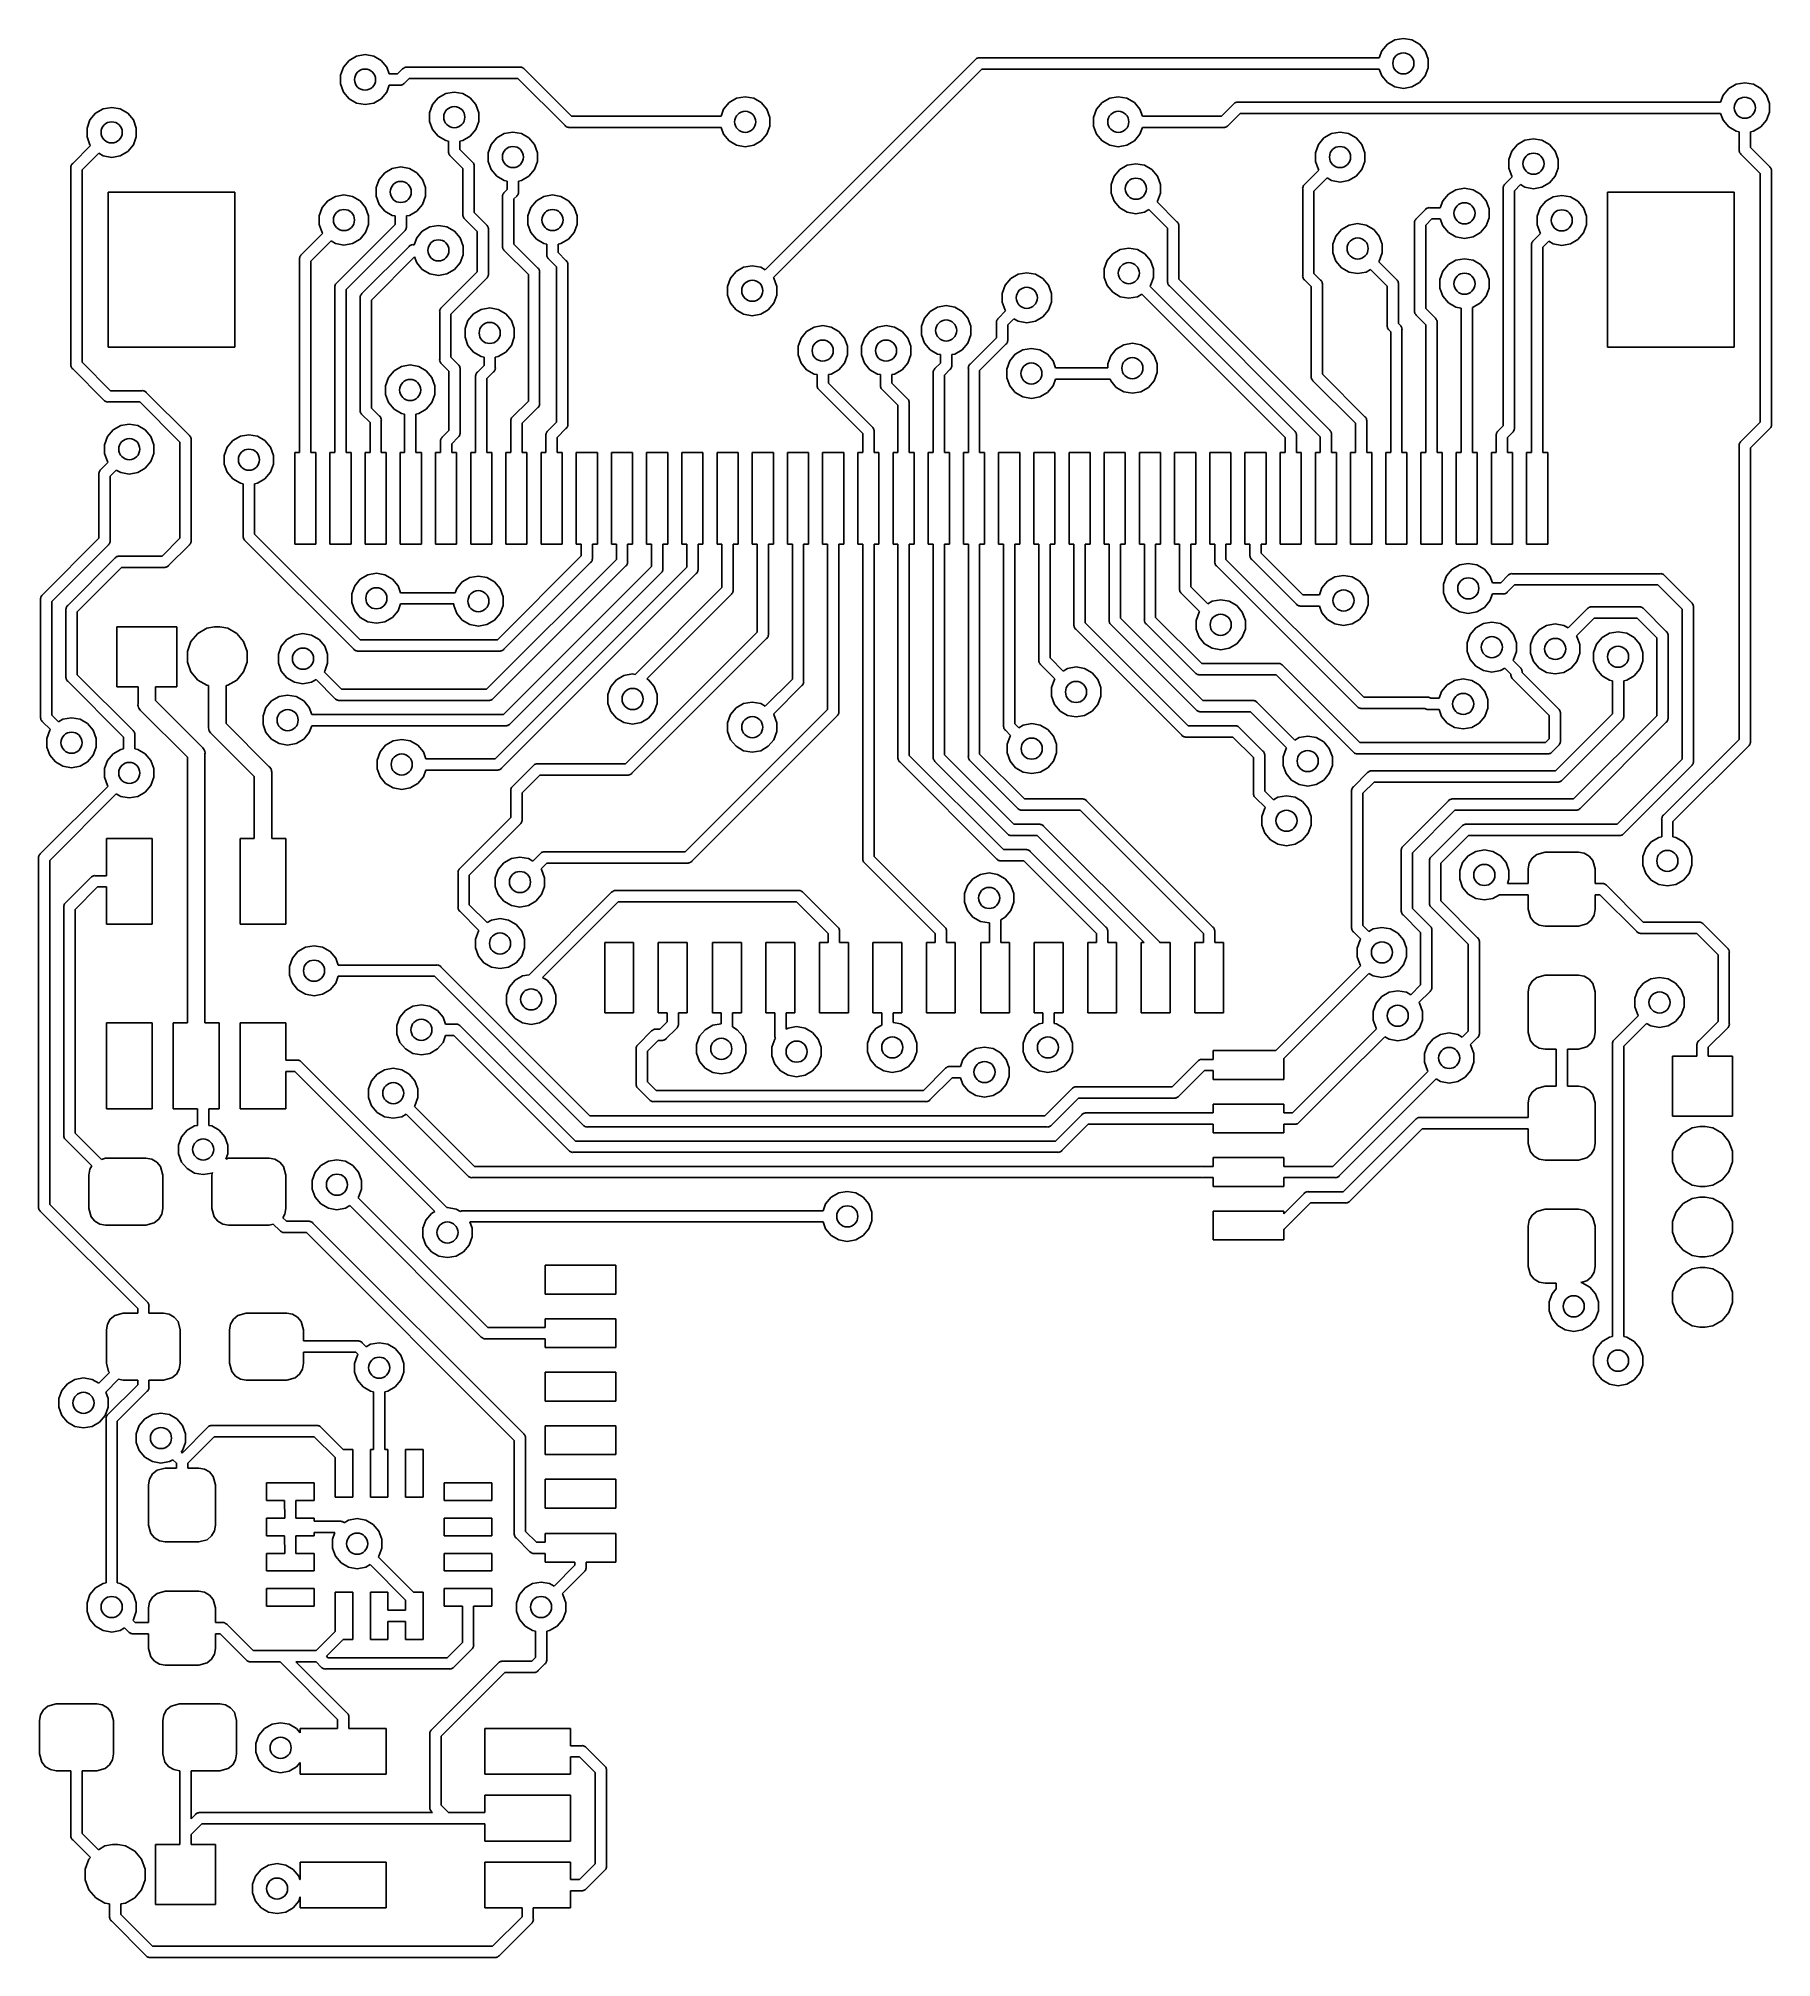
# Model space of a CAD drawing. Extents: x 144.5 to 169.1, y -90.6 to -63.3.
import ezdxf

# ---------------------------------------------------------------- set-up
doc = ezdxf.new("R2010")
doc.units = 0
doc.header["$MEASUREMENT"] = 0
doc.layers.add('BLACK', color=7, linetype='CONTINUOUS')

msp = doc.modelspace()

# ---------------------------------------------------------------- linework, layer by layer
at = {"layer": 'BLACK', "linetype": 'CONTINUOUS'}
for p, q in [((163.507, -63.59), (163.542, -63.4923)), ((163.542, -63.4923), (163.622, -63.3977)), ((163.622, -63.3977), (163.728, -63.336)), ((163.728, -63.336), (163.85, -63.3146)), ((163.85, -63.3146), (163.972, -63.336)), ((163.972, -63.336), (164.078, -63.3977)), ((164.078, -63.3977), (164.158, -63.4923)), ((164.158, -63.4923), (164.2, -63.6083)), ((148.75, -63.8383), (148.792, -63.7223)), ((148.792, -63.7223), (148.872, -63.6277)), ((148.872, -63.6277), (148.978, -63.566)), ((148.978, -63.566), (149.1, -63.5446)), ((149.1, -63.5446), (149.222, -63.566)), ((149.222, -63.566), (149.328, -63.6277)), ((149.328, -63.6277), (149.408, -63.7223)), ((149.408, -63.7223), (149.443, -63.82)), ((149.562, -63.82), (149.633, -63.749)), ((149.633, -63.749), (149.64, -63.7409)), ((149.64, -63.7409), (149.649, -63.7356)), ((149.649, -63.7356), (149.658, -63.7295)), ((149.658, -63.7295), (149.661, -63.7285)), ((149.661, -63.7285), (149.664, -63.7268)), ((149.664, -63.7268), (149.675, -63.7249)), ((149.675, -63.7249), (149.685, -63.7222)), ((149.685, -63.7222), (149.695, -63.7231)), ((149.695, -63.7231), (151.3, -63.7231)), ((151.3, -63.7231), (151.31, -63.7222)), ((151.31, -63.7222), (151.32, -63.7249)), ((151.32, -63.7249), (151.331, -63.7268)), ((151.331, -63.7268), (151.334, -63.7285)), ((151.334, -63.7285), (151.337, -63.7295)), ((151.337, -63.7295), (151.346, -63.7356)), ((151.346, -63.7356), (151.355, -63.7409)), ((151.355, -63.7409), (151.362, -63.749)), ((151.362, -63.749), (152.033, -64.42)), ((154.784, -66.6024), (157.771, -63.6159)), ((157.863, -63.75), (154.9, -66.7131)), ((157.771, -63.6159), (157.778, -63.6078)), ((157.778, -63.6078), (157.787, -63.6025)), ((157.787, -63.6025), (157.796, -63.5964)), ((157.796, -63.5964), (157.799, -63.5955)), ((157.799, -63.5955), (157.802, -63.5937)), ((157.802, -63.5937), (157.813, -63.5918)), ((157.813, -63.5918), (157.823, -63.5891)), ((157.823, -63.5891), (157.833, -63.59)), ((157.833, -63.59), (163.507, -63.59)), ((163.507, -63.75), (157.863, -63.75)), ((163.542, -63.8477), (163.507, -63.75)), ((164.2, -63.7317), (164.158, -63.8477)), ((164.2, -63.6083), (164.2, -63.7317)), ((148.75, -63.9617), (148.75, -63.8383)), ((148.792, -64.0777), (148.75, -63.9617)), ((149.443, -63.98), (149.408, -64.0777)), ((149.443, -63.82), (149.562, -63.82)), ((149.591, -63.98), (149.443, -63.98)), ((149.602, -63.9809), (149.591, -63.98)), ((149.612, -63.9782), (149.602, -63.9809)), ((149.623, -63.9763), (149.612, -63.9782)), ((149.626, -63.9745), (149.623, -63.9763)), ((149.629, -63.9736), (149.626, -63.9745)), ((149.638, -63.9675), (149.629, -63.9736)), ((149.647, -63.9622), (149.638, -63.9675)), ((149.654, -63.9541), (149.647, -63.9622)), ((149.725, -63.8831), (149.654, -63.9541)), ((151.27, -63.8831), (149.725, -63.8831)), ((151.941, -64.5541), (151.27, -63.8831)), ((163.622, -63.9423), (163.542, -63.8477)), ((163.728, -64.004), (163.622, -63.9423)), ((163.85, -64.0254), (163.728, -64.004)), ((163.972, -64.004), (163.85, -64.0254)), ((164.078, -63.9423), (163.972, -64.004)), ((164.158, -63.8477), (164.078, -63.9423)), ((168.392, -64.1223), (168.472, -64.0277)), ((168.472, -64.0277), (168.578, -63.966)), ((168.578, -63.966), (168.7, -63.9446)), ((168.7, -63.9446), (168.822, -63.966)), ((168.822, -63.966), (168.928, -64.0277)), ((168.928, -64.0277), (169.008, -64.1223)), ((145.272, -64.3777), (145.378, -64.316)), ((145.378, -64.316), (145.5, -64.2946)), ((145.5, -64.2946), (145.622, -64.316)), ((145.622, -64.316), (145.728, -64.3777)), ((148.872, -64.1723), (148.792, -64.0777)), ((148.978, -64.234), (148.872, -64.1723)), ((149.1, -64.2554), (148.978, -64.234)), ((149.222, -64.234), (149.1, -64.2554)), ((149.328, -64.1723), (149.222, -64.234)), ((149.408, -64.0777), (149.328, -64.1723)), ((150.017, -64.3714), (150.059, -64.2554)), ((150.059, -64.2554), (150.138, -64.1608)), ((150.138, -64.1608), (150.245, -64.0991)), ((150.245, -64.0991), (150.367, -64.0777)), ((150.367, -64.0777), (150.488, -64.0991)), ((150.488, -64.0991), (150.595, -64.1608)), ((150.595, -64.1608), (150.675, -64.2554)), ((150.675, -64.2554), (150.717, -64.3714)), ((154.157, -64.42), (154.192, -64.3223)), ((154.192, -64.3223), (154.272, -64.2277)), ((154.272, -64.2277), (154.378, -64.166)), ((154.378, -64.166), (154.5, -64.1446)), ((154.5, -64.1446), (154.622, -64.166)), ((154.622, -64.166), (154.728, -64.2277)), ((154.728, -64.2277), (154.808, -64.3223)), ((154.808, -64.3223), (154.85, -64.4383)), ((159.45, -64.4383), (159.492, -64.3223)), ((159.492, -64.3223), (159.572, -64.2277)), ((159.572, -64.2277), (159.678, -64.166)), ((159.678, -64.166), (159.8, -64.1446)), ((159.8, -64.1446), (159.922, -64.166)), ((159.922, -64.166), (160.028, -64.2277)), ((160.028, -64.2277), (160.108, -64.3223)), ((160.108, -64.3223), (160.143, -64.42)), ((161.267, -64.42), (161.441, -64.2459)), ((161.441, -64.2459), (161.448, -64.2378)), ((161.448, -64.2378), (161.457, -64.2325)), ((161.457, -64.2325), (161.466, -64.2264)), ((161.466, -64.2264), (161.469, -64.2255)), ((161.469, -64.2255), (161.472, -64.2237)), ((161.472, -64.2237), (161.483, -64.2218)), ((161.483, -64.2218), (161.493, -64.2191)), ((161.493, -64.2191), (161.503, -64.22)), ((161.503, -64.22), (168.357, -64.22)), ((168.357, -64.22), (168.392, -64.1223)), ((169.008, -64.1223), (169.05, -64.2383)), ((169.05, -64.2383), (169.05, -64.3617)), ((145.15, -64.5883), (145.192, -64.4723)), ((145.15, -64.7117), (145.15, -64.5883)), ((145.192, -64.4723), (145.272, -64.3777)), ((145.728, -64.3777), (145.808, -64.4723)), ((145.808, -64.4723), (145.85, -64.5883)), ((145.85, -64.5883), (145.85, -64.7117)), ((150.017, -64.4948), (150.017, -64.3714)), ((150.059, -64.6108), (150.017, -64.4948)), ((150.138, -64.7053), (150.059, -64.6108)), ((150.675, -64.6108), (150.595, -64.7053)), ((150.717, -64.4948), (150.675, -64.6108)), ((150.717, -64.3714), (150.717, -64.4948)), ((151.948, -64.5622), (151.941, -64.5541)), ((151.957, -64.5675), (151.948, -64.5622)), ((151.966, -64.5736), (151.957, -64.5675)), ((151.969, -64.5745), (151.966, -64.5736)), ((151.972, -64.5763), (151.969, -64.5745)), ((151.983, -64.5782), (151.972, -64.5763)), ((151.993, -64.5809), (151.983, -64.5782)), ((152.003, -64.58), (151.993, -64.5809)), ((154.157, -64.58), (152.003, -64.58)), ((152.033, -64.42), (154.157, -64.42)), ((154.192, -64.6777), (154.157, -64.58)), ((154.85, -64.5617), (154.808, -64.6777)), ((154.85, -64.4383), (154.85, -64.5617)), ((159.45, -64.5617), (159.45, -64.4383)), ((159.492, -64.6777), (159.45, -64.5617)), ((160.143, -64.58), (160.108, -64.6777)), ((160.143, -64.42), (161.267, -64.42)), ((161.297, -64.58), (160.143, -64.58)), ((161.307, -64.5809), (161.297, -64.58)), ((161.317, -64.5782), (161.307, -64.5809)), ((161.328, -64.5763), (161.317, -64.5782)), ((161.331, -64.5745), (161.328, -64.5763)), ((161.334, -64.5736), (161.331, -64.5745)), ((161.343, -64.5675), (161.334, -64.5736)), ((161.352, -64.5622), (161.343, -64.5675)), ((161.359, -64.5541), (161.352, -64.5622)), ((161.533, -64.38), (161.359, -64.5541)), ((168.357, -64.38), (161.533, -64.38)), ((168.392, -64.4777), (168.357, -64.38)), ((168.472, -64.5723), (168.392, -64.4777)), ((168.578, -64.634), (168.472, -64.5723)), ((168.928, -64.5723), (168.822, -64.634)), ((169.008, -64.4777), (168.928, -64.5723)), ((169.05, -64.3617), (169.008, -64.4777)), ((144.946, -65.091), (145.2, -64.8369)), ((145.192, -64.8277), (145.15, -64.7117)), ((145.2, -64.8369), (145.192, -64.8277)), ((145.808, -64.8277), (145.728, -64.9223)), ((145.85, -64.7117), (145.808, -64.8277)), ((150.245, -64.7671), (150.138, -64.7053)), ((150.287, -64.7744), (150.245, -64.7671)), ((150.287, -64.9246), (150.287, -64.7744)), ((150.488, -64.7671), (150.447, -64.7744)), ((150.447, -64.7744), (150.447, -64.8949)), ((150.595, -64.7053), (150.488, -64.7671)), ((150.85, -64.9383), (150.892, -64.8223)), ((150.892, -64.8223), (150.972, -64.7277)), ((150.972, -64.7277), (151.078, -64.666)), ((151.078, -64.666), (151.2, -64.6446)), ((151.2, -64.6446), (151.322, -64.666)), ((151.322, -64.666), (151.428, -64.7277)), ((151.428, -64.7277), (151.508, -64.8223)), ((151.508, -64.8223), (151.55, -64.9383)), ((154.272, -64.7723), (154.192, -64.6777)), ((154.378, -64.834), (154.272, -64.7723)), ((154.5, -64.8554), (154.378, -64.834)), ((154.622, -64.834), (154.5, -64.8554)), ((154.728, -64.7723), (154.622, -64.834)), ((154.808, -64.6777), (154.728, -64.7723)), ((159.572, -64.7723), (159.492, -64.6777)), ((159.678, -64.834), (159.572, -64.7723)), ((159.8, -64.8554), (159.678, -64.834)), ((159.922, -64.834), (159.8, -64.8554)), ((160.028, -64.7723), (159.922, -64.834)), ((160.108, -64.6777), (160.028, -64.7723)), ((162.6, -64.9383), (162.642, -64.8223)), ((162.642, -64.8223), (162.722, -64.7277)), ((162.722, -64.7277), (162.828, -64.666)), ((162.828, -64.666), (162.95, -64.6446)), ((162.95, -64.6446), (163.072, -64.666)), ((163.072, -64.666), (163.178, -64.7277)), ((163.178, -64.7277), (163.258, -64.8223)), ((163.258, -64.8223), (163.3, -64.9383)), ((165.39, -64.9173), (165.469, -64.8228)), ((165.469, -64.8228), (165.576, -64.761)), ((165.576, -64.761), (165.698, -64.7396)), ((165.698, -64.7396), (165.819, -64.761)), ((165.819, -64.761), (165.926, -64.8228)), ((165.926, -64.8228), (166.005, -64.9173)), ((168.62, -64.6413), (168.578, -64.634)), ((168.62, -64.8965), (168.62, -64.6413)), ((168.822, -64.634), (168.78, -64.6413)), ((168.78, -64.6413), (168.78, -64.8669)), ((168.78, -64.8669), (169.054, -65.141)), ((144.919, -65.1429), (144.922, -65.1327)), ((144.92, -65.1535), (144.919, -65.1429)), ((144.92, -67.9465), (144.92, -65.1535)), ((144.922, -65.1327), (144.924, -65.1222)), ((144.924, -65.1222), (144.925, -65.1191)), ((144.925, -65.1191), (144.926, -65.1157)), ((144.926, -65.1157), (144.932, -65.107)), ((144.932, -65.107), (144.938, -65.0978)), ((144.938, -65.0978), (144.946, -65.091)), ((145.316, -64.9476), (145.08, -65.1831)), ((145.378, -64.984), (145.316, -64.9476)), ((145.5, -65.0054), (145.378, -64.984)), ((145.622, -64.984), (145.5, -65.0054)), ((145.728, -64.9223), (145.622, -64.984)), ((149.379, -65.2243), (149.485, -65.1626)), ((149.485, -65.1626), (149.607, -65.1411)), ((149.607, -65.1411), (149.729, -65.1626)), ((149.729, -65.1626), (149.835, -65.2243)), ((150.286, -64.9352), (150.287, -64.9246)), ((150.289, -64.9454), (150.286, -64.9352)), ((150.291, -64.9559), (150.289, -64.9454)), ((150.292, -64.9589), (150.291, -64.9559)), ((150.293, -64.9624), (150.292, -64.9589)), ((150.299, -64.9711), (150.293, -64.9624)), ((150.305, -64.9803), (150.299, -64.9711)), ((150.313, -64.9871), (150.305, -64.9803)), ((150.49, -65.1643), (150.313, -64.9871)), ((150.447, -64.8949), (150.624, -65.0721)), ((150.49, -65.8183), (150.49, -65.1643)), ((150.624, -65.0721), (150.632, -65.079)), ((150.632, -65.079), (150.638, -65.0881)), ((150.638, -65.0881), (150.644, -65.0968)), ((150.644, -65.0968), (150.645, -65.1003)), ((150.645, -65.1003), (150.646, -65.1034)), ((150.646, -65.1034), (150.648, -65.1138)), ((150.648, -65.1138), (150.651, -65.1241)), ((150.651, -65.1241), (150.65, -65.1347)), ((150.65, -65.1347), (150.65, -65.7887)), ((150.85, -65.0617), (150.85, -64.9383)), ((150.892, -65.1777), (150.85, -65.0617)), ((151.55, -65.0617), (151.508, -65.1777)), ((151.55, -64.9383), (151.55, -65.0617)), ((159.822, -65.1777), (159.928, -65.116)), ((159.928, -65.116), (160.05, -65.0946)), ((160.05, -65.0946), (160.172, -65.116)), ((160.172, -65.116), (160.278, -65.1777)), ((162.6, -65.0617), (162.6, -64.9383)), ((162.642, -65.1777), (162.6, -65.0617)), ((163.3, -65.0617), (163.258, -65.1777)), ((163.3, -64.9383), (163.3, -65.0617)), ((165.348, -65.0333), (165.39, -64.9173)), ((165.348, -65.1567), (165.348, -65.0333)), ((165.39, -65.2727), (165.348, -65.1567)), ((166.005, -64.9173), (166.048, -65.0333)), ((166.048, -65.1567), (166.005, -65.2727)), ((166.048, -65.0333), (166.048, -65.1567)), ((168.619, -64.9071), (168.62, -64.8965)), ((168.622, -64.9173), (168.619, -64.9071)), ((168.624, -64.9278), (168.622, -64.9173)), ((168.625, -64.9309), (168.624, -64.9278)), ((168.626, -64.9343), (168.625, -64.9309)), ((168.632, -64.943), (168.626, -64.9343)), ((168.638, -64.9522), (168.632, -64.943)), ((168.646, -64.959), (168.638, -64.9522)), ((168.92, -65.2331), (168.646, -64.959)), ((169.054, -65.141), (169.062, -65.1478)), ((169.062, -65.1478), (169.068, -65.157)), ((169.068, -65.157), (169.074, -65.1657)), ((169.074, -65.1657), (169.075, -65.1691)), ((145.08, -65.1831), (145.08, -67.9169)), ((149.257, -65.4348), (149.299, -65.3188)), ((149.257, -65.5583), (149.257, -65.4348)), ((149.299, -65.3188), (149.379, -65.2243)), ((149.835, -65.2243), (149.915, -65.3188)), ((149.915, -65.3188), (149.957, -65.4348)), ((149.957, -65.4348), (149.957, -65.5583)), ((150.972, -65.2723), (150.892, -65.1777)), ((151.078, -65.334), (150.972, -65.2723)), ((151.12, -65.3413), (151.078, -65.334)), ((151.12, -65.4618), (151.12, -65.3413)), ((151.322, -65.334), (151.28, -65.3413)), ((151.28, -65.3413), (151.28, -65.4915)), ((151.428, -65.2723), (151.322, -65.334)), ((151.508, -65.1777), (151.428, -65.2723)), ((159.7, -65.3883), (159.742, -65.2723)), ((159.7, -65.5117), (159.7, -65.3883)), ((159.742, -65.2723), (159.822, -65.1777)), ((160.278, -65.1777), (160.358, -65.2723)), ((160.358, -65.2723), (160.4, -65.3883)), ((160.4, -65.3883), (160.4, -65.5117)), ((162.419, -65.4429), (162.422, -65.4327)), ((162.422, -65.4327), (162.424, -65.4222)), ((162.424, -65.4222), (162.425, -65.4191)), ((162.425, -65.4191), (162.426, -65.4157)), ((162.426, -65.4157), (162.432, -65.407)), ((162.432, -65.407), (162.438, -65.3978)), ((162.438, -65.3978), (162.446, -65.391)), ((162.446, -65.391), (162.65, -65.1869)), ((162.766, -65.2976), (162.58, -65.4831)), ((162.65, -65.1869), (162.642, -65.1777)), ((162.828, -65.334), (162.766, -65.2976)), ((162.95, -65.3554), (162.828, -65.334)), ((163.072, -65.334), (162.95, -65.3554)), ((163.178, -65.2723), (163.072, -65.334)), ((163.258, -65.1777), (163.178, -65.2723)), ((165.267, -65.4379), (165.269, -65.4277)), ((165.268, -65.4485), (165.267, -65.4379)), ((165.269, -65.4277), (165.271, -65.4172)), ((165.271, -65.4172), (165.273, -65.4141)), ((165.273, -65.4141), (165.274, -65.4107)), ((165.274, -65.4107), (165.28, -65.402)), ((165.28, -65.402), (165.285, -65.3928)), ((165.285, -65.3928), (165.293, -65.386)), ((165.293, -65.386), (165.397, -65.2819)), ((165.397, -65.2819), (165.39, -65.2727)), ((165.513, -65.3926), (165.428, -65.4781)), ((165.576, -65.429), (165.513, -65.3926)), ((165.698, -65.4504), (165.576, -65.429)), ((165.819, -65.429), (165.698, -65.4504)), ((165.926, -65.3673), (165.819, -65.429)), ((166.005, -65.2727), (165.926, -65.3673)), ((168.92, -68.7669), (168.92, -65.2331)), ((169.075, -65.1691), (169.076, -65.1722)), ((169.076, -65.1722), (169.078, -65.1827)), ((169.078, -65.1827), (169.081, -65.1929)), ((169.081, -65.1929), (169.08, -65.2035)), ((169.08, -65.2035), (169.08, -68.7965)), ((145.45, -67.7), (145.45, -65.5)), ((145.45, -65.5), (147.25, -65.5)), ((147.25, -65.5), (147.25, -67.7)), ((148.492, -65.7173), (148.572, -65.6227)), ((148.572, -65.6227), (148.678, -65.561)), ((148.678, -65.561), (148.8, -65.5396)), ((148.8, -65.5396), (148.922, -65.561)), ((148.922, -65.561), (149.028, -65.6227)), ((149.028, -65.6227), (149.108, -65.7173)), ((149.299, -65.6742), (149.257, -65.5583)), ((149.379, -65.7688), (149.299, -65.6742)), ((149.915, -65.6742), (149.835, -65.7688)), ((149.957, -65.5583), (149.915, -65.6742)), ((151.051, -65.5561), (151.054, -65.5458)), ((151.052, -65.5667), (151.051, -65.5561)), ((151.052, -66.2656), (151.052, -65.5667)), ((151.054, -65.5458), (151.055, -65.5354)), ((151.055, -65.5354), (151.057, -65.5323)), ((151.057, -65.5323), (151.058, -65.5288)), ((151.058, -65.5288), (151.064, -65.5202)), ((151.064, -65.5202), (151.07, -65.511)), ((151.07, -65.511), (151.078, -65.5041)), ((151.078, -65.5041), (151.12, -65.4618)), ((151.254, -65.554), (151.212, -65.5963)), ((151.212, -65.5963), (151.212, -66.236)), ((151.262, -65.5472), (151.254, -65.554)), ((151.268, -65.538), (151.262, -65.5472)), ((151.274, -65.5293), (151.268, -65.538)), ((151.275, -65.5259), (151.274, -65.5293)), ((151.276, -65.5228), (151.275, -65.5259)), ((151.278, -65.5123), (151.276, -65.5228)), ((151.281, -65.5021), (151.278, -65.5123)), ((151.28, -65.4915), (151.281, -65.5021)), ((151.454, -65.7173), (151.533, -65.6227)), ((151.533, -65.6227), (151.64, -65.561)), ((151.64, -65.561), (151.762, -65.5396)), ((151.762, -65.5396), (151.883, -65.561)), ((151.883, -65.561), (151.99, -65.6227)), ((151.99, -65.6227), (152.07, -65.7173)), ((159.742, -65.6277), (159.7, -65.5117)), ((159.822, -65.7223), (159.742, -65.6277)), ((160.358, -65.6277), (160.35, -65.6369)), ((160.35, -65.6369), (160.634, -65.921)), ((160.4, -65.5117), (160.358, -65.6277)), ((162.42, -65.4535), (162.419, -65.4429)), ((162.42, -66.6833), (162.42, -65.4535)), ((162.58, -65.4831), (162.58, -66.6536)), ((164.374, -65.72), (164.41, -65.6223)), ((164.41, -65.6223), (164.489, -65.5277)), ((164.489, -65.5277), (164.596, -65.466)), ((164.596, -65.466), (164.718, -65.4446)), ((164.718, -65.4446), (164.839, -65.466)), ((164.839, -65.466), (164.946, -65.5277)), ((164.946, -65.5277), (165.025, -65.6223)), ((165.025, -65.6223), (165.068, -65.7383)), ((165.268, -68.8194), (165.268, -65.4485)), ((165.428, -65.4781), (165.428, -68.849)), ((165.792, -65.7223), (165.872, -65.6277)), ((165.872, -65.6277), (165.978, -65.566)), ((165.978, -65.566), (166.1, -65.5446)), ((166.1, -65.5446), (166.222, -65.566)), ((166.222, -65.566), (166.328, -65.6277)), ((166.328, -65.6277), (166.408, -65.7223)), ((166.75, -67.7), (166.75, -65.5)), ((166.75, -65.5), (168.55, -65.5)), ((168.55, -65.5), (168.55, -67.7)), ((148.45, -65.8333), (148.492, -65.7173)), ((148.45, -65.9567), (148.45, -65.8333)), ((148.492, -66.0727), (148.45, -65.9567)), ((148.696, -66.791), (149.527, -65.9599)), ((149.108, -65.7173), (149.15, -65.8333)), ((149.15, -65.9567), (149.108, -66.0727)), ((149.15, -65.8333), (149.15, -65.9567)), ((149.485, -65.8305), (149.379, -65.7688)), ((149.527, -65.8378), (149.485, -65.8305)), ((149.527, -65.9599), (149.527, -65.8378)), ((149.729, -65.8305), (149.687, -65.8378)), ((149.687, -65.8378), (149.687, -65.9895)), ((149.835, -65.7688), (149.729, -65.8305)), ((150.02, -65.9921), (150.142, -65.9706)), ((150.142, -65.9706), (150.263, -65.9921)), ((150.489, -65.8289), (150.49, -65.8183)), ((150.492, -65.8392), (150.489, -65.8289)), ((150.494, -65.8496), (150.492, -65.8392)), ((150.495, -65.8527), (150.494, -65.8496)), ((150.496, -65.8562), (150.495, -65.8527)), ((150.502, -65.8649), (150.496, -65.8562)), ((150.508, -65.874), (150.502, -65.8649)), ((150.516, -65.8809), (150.508, -65.874)), ((150.692, -66.0568), (150.516, -65.8809)), ((150.65, -65.7887), (150.826, -65.9646)), ((150.826, -65.9646), (150.834, -65.9714)), ((150.834, -65.9714), (150.839, -65.9806)), ((150.839, -65.9806), (150.845, -65.9893)), ((151.412, -65.8333), (151.454, -65.7173)), ((151.412, -65.9567), (151.412, -65.8333)), ((151.454, -66.0727), (151.412, -65.9567)), ((152.07, -65.7173), (152.112, -65.8333)), ((152.112, -65.9567), (152.07, -66.0727)), ((152.112, -65.8333), (152.112, -65.9567)), ((159.928, -65.784), (159.822, -65.7223)), ((160.05, -65.8054), (159.928, -65.784)), ((160.172, -65.784), (160.05, -65.8054)), ((160.234, -65.7476), (160.172, -65.784)), ((160.5, -66.0131), (160.234, -65.7476)), ((160.634, -65.921), (160.642, -65.9278)), ((160.642, -65.9278), (160.648, -65.937)), ((160.648, -65.937), (160.654, -65.9457)), ((160.654, -65.9457), (160.655, -65.9491)), ((160.655, -65.9491), (160.656, -65.9522)), ((160.656, -65.9522), (160.658, -65.9627)), ((160.658, -65.9627), (160.661, -65.9729)), ((160.661, -65.9729), (160.66, -65.9835)), ((160.66, -65.9835), (160.66, -66.7377)), ((162.972, -66.0277), (163.078, -65.966)), ((163.078, -65.966), (163.2, -65.9446)), ((163.2, -65.9446), (163.322, -65.966)), ((163.322, -65.966), (163.428, -66.0277)), ((164.007, -65.9279), (164.009, -65.9177)), ((164.008, -65.9385), (164.007, -65.9279)), ((164.008, -67.184), (164.008, -65.9385)), ((164.009, -65.9177), (164.011, -65.9072)), ((164.011, -65.9072), (164.013, -65.9041)), ((164.013, -65.9041), (164.014, -65.9007)), ((164.014, -65.9007), (164.02, -65.892)), ((164.02, -65.892), (164.025, -65.8828)), ((164.025, -65.8828), (164.033, -65.876)), ((164.033, -65.876), (164.163, -65.7459)), ((164.163, -65.7459), (164.17, -65.7378)), ((164.256, -65.88), (164.168, -65.9682)), ((164.168, -65.9682), (164.168, -67.1544)), ((164.17, -65.7378), (164.18, -65.7325)), ((164.18, -65.7325), (164.188, -65.7264)), ((164.188, -65.7264), (164.192, -65.7255)), ((164.192, -65.7255), (164.195, -65.7237)), ((164.195, -65.7237), (164.205, -65.7218)), ((164.205, -65.7218), (164.215, -65.7191)), ((164.215, -65.7191), (164.226, -65.72)), ((164.226, -65.72), (164.374, -65.72)), ((164.374, -65.88), (164.256, -65.88)), ((164.41, -65.9777), (164.374, -65.88)), ((164.489, -66.0723), (164.41, -65.9777)), ((165.025, -65.9777), (164.946, -66.0723)), ((165.068, -65.8617), (165.025, -65.9777)), ((165.068, -65.7383), (165.068, -65.8617)), ((165.75, -65.8383), (165.792, -65.7223)), ((165.75, -65.9617), (165.75, -65.8383)), ((165.792, -66.0777), (165.75, -65.9617)), ((166.408, -65.7223), (166.45, -65.8383)), ((166.45, -65.9617), (166.408, -66.0777)), ((166.45, -65.8383), (166.45, -65.9617)), ((148.196, -66.386), (148.5, -66.0819)), ((148.616, -66.1926), (148.33, -66.4781)), ((148.5, -66.0819), (148.492, -66.0727)), ((148.678, -66.229), (148.616, -66.1926)), ((148.8, -66.2504), (148.678, -66.229)), ((148.922, -66.229), (148.8, -66.2504)), ((149.661, -66.052), (148.83, -66.8831)), ((149.028, -66.1673), (148.922, -66.229)), ((149.108, -66.0727), (149.028, -66.1673)), ((149.669, -66.0452), (149.661, -66.052)), ((149.675, -66.036), (149.669, -66.0452)), ((149.681, -66.0273), (149.675, -66.036)), ((149.682, -66.0239), (149.681, -66.0273)), ((149.683, -66.0208), (149.682, -66.0239)), ((149.685, -66.0103), (149.683, -66.0208)), ((149.688, -66.0001), (149.685, -66.0103)), ((149.687, -65.9895), (149.688, -66.0001)), ((149.74, -66.2585), (149.749, -66.2524)), ((149.749, -66.2524), (149.752, -66.2515)), ((149.752, -66.2515), (149.755, -66.2497)), ((149.755, -66.2497), (149.766, -66.2478)), ((149.766, -66.2478), (149.776, -66.2451)), ((149.776, -66.2451), (149.787, -66.246)), ((149.787, -66.246), (149.798, -66.246)), ((149.798, -66.246), (149.834, -66.1483)), ((149.834, -66.1483), (149.913, -66.0538)), ((149.913, -66.0538), (150.02, -65.9921)), ((150.263, -65.9921), (150.37, -66.0538)), ((150.37, -66.0538), (150.45, -66.1483)), ((150.45, -66.1483), (150.492, -66.2643)), ((150.692, -66.6327), (150.692, -66.0568)), ((150.845, -65.9893), (150.846, -65.9927)), ((150.846, -65.9927), (150.848, -65.9958)), ((150.848, -65.9958), (150.85, -66.0063)), ((150.85, -66.0063), (150.853, -66.0165)), ((150.853, -66.0165), (150.852, -66.0271)), ((150.852, -66.0271), (150.852, -66.6623)), ((151.212, -66.236), (151.554, -66.5783)), ((151.533, -66.1673), (151.454, -66.0727)), ((151.64, -66.229), (151.533, -66.1673)), ((151.682, -66.2363), (151.64, -66.229)), ((151.682, -66.3865), (151.682, -66.2363)), ((151.883, -66.229), (151.842, -66.2363)), ((151.842, -66.2363), (151.842, -66.3568)), ((151.99, -66.1673), (151.883, -66.229)), ((152.07, -66.0727), (151.99, -66.1673)), ((160.5, -66.7674), (160.5, -66.0131)), ((162.85, -66.2383), (162.892, -66.1223)), ((162.85, -66.3617), (162.85, -66.2383)), ((162.892, -66.1223), (162.972, -66.0277)), ((163.428, -66.0277), (163.508, -66.1223)), ((163.508, -66.1223), (163.55, -66.2383)), ((163.55, -66.2383), (163.55, -66.3617)), ((164.596, -66.134), (164.489, -66.0723)), ((164.718, -66.1554), (164.596, -66.134)), ((164.839, -66.134), (164.718, -66.1554)), ((164.946, -66.0723), (164.839, -66.134)), ((165.669, -66.2429), (165.672, -66.2327)), ((165.67, -66.2535), (165.669, -66.2429)), ((165.67, -69.2), (165.67, -66.2535)), ((165.672, -66.2327), (165.674, -66.2222)), ((165.674, -66.2222), (165.675, -66.2191)), ((165.675, -66.2191), (165.676, -66.2157)), ((165.676, -66.2157), (165.682, -66.207)), ((165.682, -66.207), (165.688, -66.1978)), ((165.688, -66.1978), (165.696, -66.191)), ((165.696, -66.191), (165.8, -66.0869)), ((165.8, -66.0869), (165.792, -66.0777)), ((165.916, -66.1976), (165.83, -66.2831)), ((165.978, -66.234), (165.916, -66.1976)), ((166.1, -66.2554), (165.978, -66.234)), ((166.222, -66.234), (166.1, -66.2554)), ((166.328, -66.1723), (166.222, -66.234)), ((166.408, -66.0777), (166.328, -66.1723)), ((148.169, -66.4379), (148.172, -66.4277)), ((148.17, -66.4485), (148.169, -66.4379)), ((148.17, -69.2), (148.17, -66.4485)), ((148.172, -66.4277), (148.174, -66.4172)), ((148.174, -66.4172), (148.175, -66.4141)), ((148.175, -66.4141), (148.176, -66.4107)), ((148.176, -66.4107), (148.182, -66.402)), ((148.182, -66.402), (148.188, -66.3928)), ((148.188, -66.3928), (148.196, -66.386)), ((148.33, -66.4781), (148.33, -69.2)), ((149.056, -66.9401), (149.724, -66.2719)), ((149.803, -66.4191), (149.19, -67.0323)), ((149.724, -66.2719), (149.731, -66.2638)), ((149.731, -66.2638), (149.74, -66.2585)), ((149.834, -66.5037), (149.803, -66.4191)), ((149.913, -66.5983), (149.834, -66.5037)), ((150.45, -66.5037), (150.37, -66.5983)), ((150.492, -66.3877), (150.45, -66.5037)), ((150.492, -66.2643), (150.492, -66.3877)), ((151.051, -66.2762), (151.052, -66.2656)), ((151.054, -66.2864), (151.051, -66.2762)), ((151.055, -66.2969), (151.054, -66.2864)), ((151.057, -66.3), (151.055, -66.2969)), ((151.058, -66.3034), (151.057, -66.3)), ((151.064, -66.3121), (151.058, -66.3034)), ((151.07, -66.3213), (151.064, -66.3121)), ((151.078, -66.3281), (151.07, -66.3213)), ((151.42, -66.6704), (151.078, -66.3281)), ((151.681, -66.3971), (151.682, -66.3865)), ((151.684, -66.4073), (151.681, -66.3971)), ((151.685, -66.4178), (151.684, -66.4073)), ((151.687, -66.4209), (151.685, -66.4178)), ((151.688, -66.4243), (151.687, -66.4209)), ((151.694, -66.433), (151.688, -66.4243)), ((151.7, -66.4422), (151.694, -66.433)), ((151.708, -66.449), (151.7, -66.4422)), ((151.82, -66.5613), (151.708, -66.449)), ((151.842, -66.3568), (151.954, -66.4691)), ((151.954, -66.4691), (151.962, -66.476)), ((151.962, -66.476), (151.968, -66.4852)), ((151.968, -66.4852), (151.974, -66.4938)), ((151.974, -66.4938), (151.975, -66.4973)), ((151.975, -66.4973), (151.976, -66.5004)), ((151.976, -66.5004), (151.978, -66.5108)), ((151.978, -66.5108), (151.981, -66.5211)), ((151.981, -66.5211), (151.98, -66.5317)), ((159.6, -66.5883), (159.642, -66.4723)), ((159.642, -66.4723), (159.722, -66.3777)), ((159.722, -66.3777), (159.828, -66.316)), ((159.828, -66.316), (159.95, -66.2946)), ((159.95, -66.2946), (160.072, -66.316)), ((160.072, -66.316), (160.178, -66.3777)), ((160.178, -66.3777), (160.258, -66.4723)), ((160.258, -66.4723), (160.3, -66.5883)), ((162.892, -66.4777), (162.85, -66.3617)), ((162.972, -66.5723), (162.892, -66.4777)), ((163.508, -66.4777), (163.5, -66.4869)), ((163.5, -66.4869), (163.754, -66.741)), ((163.55, -66.3617), (163.508, -66.4777)), ((164.41, -66.6223), (164.489, -66.5277)), ((164.489, -66.5277), (164.596, -66.466)), ((164.596, -66.466), (164.718, -66.4446)), ((164.718, -66.4446), (164.839, -66.466)), ((164.839, -66.466), (164.946, -66.5277)), ((164.946, -66.5277), (165.025, -66.6223)), ((165.83, -66.2831), (165.83, -69.2)), ((148.682, -66.807), (148.688, -66.7978)), ((148.688, -66.7978), (148.696, -66.791)), ((150.02, -66.66), (149.913, -66.5983)), ((150.142, -66.6814), (150.02, -66.66)), ((150.263, -66.66), (150.142, -66.6814)), ((150.186, -67.1386), (150.692, -66.6327)), ((150.37, -66.5983), (150.263, -66.66)), ((150.826, -66.7248), (150.32, -67.2307)), ((150.834, -66.718), (150.826, -66.7248)), ((150.839, -66.7088), (150.834, -66.718)), ((150.845, -66.7001), (150.839, -66.7088)), ((150.846, -66.6967), (150.845, -66.7001)), ((150.848, -66.6936), (150.846, -66.6967)), ((150.85, -66.6831), (150.848, -66.6936)), ((150.853, -66.6729), (150.85, -66.6831)), ((150.852, -66.6623), (150.853, -66.6729)), ((151.42, -68.4669), (151.42, -66.6704)), ((151.554, -66.5783), (151.562, -66.5851)), ((151.562, -66.5851), (151.568, -66.5943)), ((151.568, -66.5943), (151.574, -66.603)), ((151.574, -66.603), (151.575, -66.6064)), ((151.575, -66.6064), (151.576, -66.6095)), ((151.576, -66.6095), (151.578, -66.62)), ((151.578, -66.62), (151.581, -66.6302)), ((151.581, -66.6302), (151.58, -66.6408)), ((151.58, -66.6408), (151.58, -68.4965)), ((151.82, -68.7669), (151.82, -66.5613)), ((151.98, -66.5317), (151.98, -68.7965)), ((154.25, -66.8383), (154.292, -66.7223)), ((154.292, -66.7223), (154.372, -66.6277)), ((154.372, -66.6277), (154.478, -66.566)), ((154.478, -66.566), (154.6, -66.5446)), ((154.6, -66.5446), (154.722, -66.566)), ((154.722, -66.566), (154.784, -66.6024)), ((154.9, -66.7131), (154.908, -66.7223)), ((154.908, -66.7223), (154.95, -66.8383)), ((158.192, -66.8223), (158.272, -66.7277)), ((158.272, -66.7277), (158.378, -66.666)), ((158.378, -66.666), (158.5, -66.6446)), ((158.5, -66.6446), (158.622, -66.666)), ((158.622, -66.666), (158.728, -66.7277)), ((158.728, -66.7277), (158.808, -66.8223)), ((159.6, -66.7117), (159.6, -66.5883)), ((159.642, -66.8277), (159.6, -66.7117)), ((160.3, -66.7117), (160.258, -66.8277)), ((160.3, -66.5883), (160.3, -66.7117)), ((160.499, -66.778), (160.5, -66.7674)), ((160.502, -66.7882), (160.499, -66.778)), ((160.504, -66.7987), (160.502, -66.7882)), ((160.505, -66.8017), (160.504, -66.7987)), ((160.506, -66.8052), (160.505, -66.8017)), ((160.66, -66.7377), (162.804, -68.8818)), ((162.419, -66.6938), (162.42, -66.6833)), ((162.422, -66.7041), (162.419, -66.6938)), ((162.424, -66.7145), (162.422, -66.7041)), ((162.425, -66.7176), (162.424, -66.7145)), ((162.426, -66.7211), (162.425, -66.7176)), ((162.432, -66.7298), (162.426, -66.7211)), ((162.438, -66.739), (162.432, -66.7298)), ((162.446, -66.7458), (162.438, -66.739)), ((162.54, -66.8399), (162.446, -66.7458)), ((162.58, -66.6536), (162.674, -66.7477)), ((162.674, -66.7477), (162.682, -66.7546)), ((162.682, -66.7546), (162.688, -66.7638)), ((162.688, -66.7638), (162.694, -66.7725)), ((162.694, -66.7725), (162.695, -66.7759)), ((162.695, -66.7759), (162.696, -66.779)), ((162.696, -66.779), (162.698, -66.7895)), ((162.698, -66.7895), (162.701, -66.7997)), ((162.701, -66.7997), (162.7, -66.8103)), ((163.078, -66.634), (162.972, -66.5723)), ((163.2, -66.6554), (163.078, -66.634)), ((163.322, -66.634), (163.2, -66.6554)), ((163.384, -66.5976), (163.322, -66.634)), ((163.62, -66.8331), (163.384, -66.5976)), ((163.754, -66.741), (163.762, -66.7478)), ((163.762, -66.7478), (163.768, -66.757)), ((163.768, -66.757), (163.774, -66.7657)), ((163.774, -66.7657), (163.775, -66.7691)), ((163.775, -66.7691), (163.776, -66.7722)), ((163.776, -66.7722), (163.778, -66.7827)), ((163.778, -66.7827), (163.781, -66.7929)), ((163.781, -66.7929), (163.78, -66.8035)), ((164.368, -66.7383), (164.41, -66.6223)), ((164.368, -66.8617), (164.368, -66.7383)), ((165.025, -66.6223), (165.068, -66.7383)), ((165.068, -66.7383), (165.068, -66.8617)), ((148.669, -66.8429), (148.672, -66.8327)), ((148.67, -66.8535), (148.669, -66.8429)), ((148.67, -69.033), (148.67, -66.8535)), ((148.672, -66.8327), (148.674, -66.8222)), ((148.674, -66.8222), (148.675, -66.8191)), ((148.675, -66.8191), (148.676, -66.8157)), ((148.676, -66.8157), (148.682, -66.807)), ((148.83, -66.8831), (148.83, -69.2)), ((149.029, -66.992), (149.032, -66.9818)), ((149.03, -67.0026), (149.029, -66.992)), ((149.03, -68.5965), (149.03, -67.0026)), ((149.032, -66.9818), (149.034, -66.9713)), ((149.034, -66.9713), (149.035, -66.9682)), ((149.035, -66.9682), (149.036, -66.9648)), ((149.036, -66.9648), (149.042, -66.9561)), ((149.042, -66.9561), (149.048, -66.9469)), ((149.048, -66.9469), (149.056, -66.9401)), ((149.19, -67.0323), (149.19, -68.5669)), ((154.25, -66.9617), (154.25, -66.8383)), ((154.292, -67.0777), (154.25, -66.9617)), ((154.95, -66.9617), (154.908, -67.0777)), ((154.95, -66.8383), (154.95, -66.9617)), ((158.15, -66.9383), (158.192, -66.8223)), ((158.15, -67.0617), (158.15, -66.9383)), ((158.192, -67.1777), (158.15, -67.0617)), ((158.808, -66.8223), (158.85, -66.9383)), ((158.85, -67.0617), (158.808, -67.1777)), ((158.85, -66.9383), (158.85, -67.0617)), ((159.722, -66.9223), (159.642, -66.8277)), ((159.828, -66.984), (159.722, -66.9223)), ((159.95, -67.0054), (159.828, -66.984)), ((160.072, -66.984), (159.95, -67.0054)), ((160.134, -66.9476), (160.072, -66.984)), ((162.17, -68.9831), (160.134, -66.9476)), ((160.258, -66.8277), (160.25, -66.8369)), ((160.25, -66.8369), (162.304, -68.891)), ((160.512, -66.8139), (160.506, -66.8052)), ((160.518, -66.8231), (160.512, -66.8139)), ((160.526, -66.8299), (160.518, -66.8231)), ((162.67, -68.974), (160.526, -66.8299)), ((162.54, -68.1165), (162.54, -66.8399)), ((162.7, -66.8103), (162.7, -68.0869)), ((163.62, -67.3965), (163.62, -66.8331)), ((163.78, -66.8035), (163.78, -67.3669)), ((164.41, -66.9777), (164.368, -66.8617)), ((164.489, -67.0723), (164.41, -66.9777)), ((164.596, -67.134), (164.489, -67.0723)), ((164.946, -67.0723), (164.839, -67.134)), ((165.025, -66.9777), (164.946, -67.0723)), ((165.068, -66.8617), (165.025, -66.9777)), ((150.159, -67.1905), (150.162, -67.1803)), ((150.16, -67.2011), (150.159, -67.1905)), ((150.16, -67.8742), (150.16, -67.2011)), ((150.162, -67.1803), (150.164, -67.1698)), ((150.164, -67.1698), (150.165, -67.1667)), ((150.165, -67.1667), (150.166, -67.1633)), ((150.166, -67.1633), (150.172, -67.1546)), ((150.172, -67.1546), (150.178, -67.1454)), ((150.178, -67.1454), (150.186, -67.1386)), ((150.32, -67.2307), (150.32, -67.8446)), ((150.52, -67.4383), (150.562, -67.3223)), ((150.562, -67.3223), (150.642, -67.2277)), ((150.642, -67.2277), (150.748, -67.166)), ((150.748, -67.166), (150.87, -67.1446)), ((150.87, -67.1446), (150.992, -67.166)), ((150.992, -67.166), (151.098, -67.2277)), ((151.098, -67.2277), (151.178, -67.3223)), ((151.178, -67.3223), (151.22, -67.4383)), ((154.372, -67.1723), (154.292, -67.0777)), ((154.478, -67.234), (154.372, -67.1723)), ((154.6, -67.2554), (154.478, -67.234)), ((154.722, -67.234), (154.6, -67.2554)), ((154.828, -67.1723), (154.722, -67.234)), ((154.908, -67.0777), (154.828, -67.1723)), ((157.005, -67.4034), (157.047, -67.2874)), ((157.047, -67.2874), (157.126, -67.1928)), ((157.126, -67.1928), (157.233, -67.1311)), ((157.233, -67.1311), (157.355, -67.1097)), ((157.355, -67.1097), (157.476, -67.1311)), ((157.476, -67.1311), (157.583, -67.1928)), ((157.583, -67.1928), (157.662, -67.2874)), ((157.662, -67.2874), (157.705, -67.4034)), ((158.069, -67.3429), (158.072, -67.3327)), ((158.07, -67.3535), (158.069, -67.3429)), ((158.072, -67.3327), (158.074, -67.3222)), ((158.074, -67.3222), (158.075, -67.3191)), ((158.075, -67.3191), (158.076, -67.3157)), ((158.076, -67.3157), (158.082, -67.307)), ((158.082, -67.307), (158.088, -67.2978)), ((158.088, -67.2978), (158.096, -67.291)), ((158.096, -67.291), (158.2, -67.1869)), ((158.2, -67.1869), (158.192, -67.1777)), ((158.316, -67.2976), (158.23, -67.3831)), ((158.378, -67.334), (158.316, -67.2976)), ((158.5, -67.3554), (158.378, -67.334)), ((158.622, -67.334), (158.5, -67.3554)), ((158.728, -67.2723), (158.622, -67.334)), ((158.808, -67.1777), (158.728, -67.2723)), ((164.007, -67.1946), (164.008, -67.184)), ((164.009, -67.2048), (164.007, -67.1946)), ((164.011, -67.2153), (164.009, -67.2048)), ((164.013, -67.2184), (164.011, -67.2153)), ((164.014, -67.2218), (164.013, -67.2184)), ((164.02, -67.2305), (164.014, -67.2218)), ((164.025, -67.2397), (164.02, -67.2305)), ((164.033, -67.2465), (164.025, -67.2397)), ((164.17, -67.3831), (164.033, -67.2465)), ((164.168, -67.1544), (164.304, -67.291)), ((164.304, -67.291), (164.312, -67.2978)), ((164.312, -67.2978), (164.318, -67.307)), ((164.318, -67.307), (164.324, -67.3157)), ((164.324, -67.3157), (164.325, -67.3191)), ((164.325, -67.3191), (164.326, -67.3222)), ((164.326, -67.3222), (164.328, -67.3327)), ((164.328, -67.3327), (164.331, -67.3429)), ((164.331, -67.3429), (164.33, -67.3535)), ((164.67, -67.147), (164.596, -67.134)), ((164.67, -69.2), (164.67, -67.147)), ((164.839, -67.134), (164.83, -67.1356)), ((164.83, -67.1356), (164.83, -69.2)), ((150.52, -67.5617), (150.52, -67.4383)), ((150.562, -67.6777), (150.52, -67.5617)), ((151.22, -67.5617), (151.178, -67.6777)), ((151.22, -67.4383), (151.22, -67.5617)), ((155.251, -67.6883), (155.293, -67.5723)), ((155.293, -67.5723), (155.372, -67.4777)), ((155.372, -67.4777), (155.479, -67.416)), ((155.479, -67.416), (155.601, -67.3946)), ((155.601, -67.3946), (155.722, -67.416)), ((155.722, -67.416), (155.829, -67.4777)), ((155.829, -67.4777), (155.909, -67.5723)), ((155.909, -67.5723), (155.951, -67.6883)), ((156.151, -67.6883), (156.193, -67.5723)), ((156.193, -67.5723), (156.272, -67.4777)), ((156.272, -67.4777), (156.379, -67.416)), ((156.379, -67.416), (156.501, -67.3946)), ((156.501, -67.3946), (156.622, -67.416)), ((156.622, -67.416), (156.729, -67.4777)), ((156.729, -67.4777), (156.809, -67.5723)), ((156.809, -67.5723), (156.851, -67.6883)), ((157.005, -67.5268), (157.005, -67.4034)), ((157.047, -67.6428), (157.005, -67.5268)), ((157.705, -67.5268), (157.662, -67.6428)), ((157.696, -67.941), (158.07, -67.5669)), ((157.705, -67.4034), (157.705, -67.5268)), ((158.07, -67.5669), (158.07, -67.3535)), ((158.228, -67.6173), (158.226, -67.6278)), ((158.231, -67.6071), (158.228, -67.6173)), ((158.23, -67.3831), (158.23, -67.5965)), ((158.23, -67.5965), (158.231, -67.6071)), ((163.619, -67.4071), (163.62, -67.3965)), ((163.622, -67.4173), (163.619, -67.4071)), ((163.624, -67.4278), (163.622, -67.4173)), ((163.625, -67.4309), (163.624, -67.4278)), ((163.626, -67.4343), (163.625, -67.4309)), ((163.632, -67.443), (163.626, -67.4343)), ((163.638, -67.4522), (163.632, -67.443)), ((163.646, -67.459), (163.638, -67.4522)), ((163.67, -67.4831), (163.646, -67.459)), ((163.67, -69.2), (163.67, -67.4831)), ((163.78, -67.3669), (163.804, -67.391)), ((163.804, -67.391), (163.812, -67.3978)), ((163.812, -67.3978), (163.818, -67.407)), ((163.818, -67.407), (163.824, -67.4157)), ((163.824, -67.4157), (163.825, -67.4191)), ((163.825, -67.4191), (163.826, -67.4222)), ((163.826, -67.4222), (163.828, -67.4327)), ((163.828, -67.4327), (163.831, -67.4429)), ((163.831, -67.4429), (163.83, -67.4535)), ((163.83, -67.4535), (163.83, -69.2)), ((164.17, -69.2), (164.17, -67.3831)), ((164.33, -67.3535), (164.33, -69.2)), ((147.25, -67.7), (145.45, -67.7)), ((150.159, -67.8848), (150.16, -67.8742)), ((150.162, -67.8951), (150.159, -67.8848)), ((150.32, -67.8446), (150.424, -67.9487)), ((150.642, -67.7723), (150.562, -67.6777)), ((150.748, -67.834), (150.642, -67.7723)), ((150.79, -67.8413), (150.748, -67.834)), ((150.79, -67.9618), (150.79, -67.8413)), ((150.992, -67.834), (150.95, -67.8413)), ((150.95, -67.8413), (150.95, -67.9915)), ((151.098, -67.7723), (150.992, -67.834)), ((151.178, -67.6777), (151.098, -67.7723)), ((155.251, -67.8117), (155.251, -67.6883)), ((155.293, -67.9277), (155.251, -67.8117)), ((155.951, -67.8117), (155.909, -67.9277)), ((155.951, -67.6883), (155.951, -67.8117)), ((156.151, -67.8117), (156.151, -67.6883)), ((156.193, -67.9277), (156.151, -67.8117)), ((156.851, -67.8117), (156.809, -67.9277)), ((156.851, -67.6883), (156.851, -67.8117)), ((157.126, -67.7373), (157.047, -67.6428)), ((157.233, -67.799), (157.126, -67.7373)), ((157.275, -67.8064), (157.233, -67.799)), ((157.275, -67.9269), (157.275, -67.8064)), ((157.476, -67.799), (157.435, -67.8064)), ((157.435, -67.8064), (157.435, -67.9566)), ((157.583, -67.7373), (157.476, -67.799)), ((157.662, -67.6428), (157.583, -67.7373)), ((158.204, -67.659), (157.83, -68.0331)), ((158.212, -67.6522), (158.204, -67.659)), ((158.218, -67.643), (158.212, -67.6522)), ((158.224, -67.6343), (158.218, -67.643)), ((158.225, -67.6309), (158.224, -67.6343)), ((158.226, -67.6278), (158.225, -67.6309)), ((158.258, -67.8974), (158.337, -67.8029)), ((158.337, -67.8029), (158.444, -67.7411)), ((158.444, -67.7411), (158.566, -67.7197)), ((158.566, -67.7197), (158.687, -67.7411)), ((158.687, -67.7411), (158.794, -67.8029)), ((158.794, -67.8029), (158.874, -67.8974)), ((159.65, -67.9383), (159.692, -67.8223)), ((159.692, -67.8223), (159.772, -67.7277)), ((159.772, -67.7277), (159.878, -67.666)), ((159.878, -67.666), (160, -67.6446)), ((160, -67.6446), (160.122, -67.666)), ((160.122, -67.666), (160.228, -67.7277)), ((160.228, -67.7277), (160.308, -67.8223)), ((160.308, -67.8223), (160.35, -67.9383)), ((168.55, -67.7), (166.75, -67.7)), ((144.919, -67.9571), (144.92, -67.9465)), ((144.922, -67.9673), (144.919, -67.9571)), ((144.924, -67.9778), (144.922, -67.9673)), ((144.925, -67.9809), (144.924, -67.9778)), ((144.926, -67.9843), (144.925, -67.9809)), ((144.932, -67.993), (144.926, -67.9843)), ((144.938, -68.0022), (144.932, -67.993)), ((144.946, -68.009), (144.938, -68.0022)), ((145.391, -68.4541), (144.946, -68.009)), ((145.08, -67.9169), (145.483, -68.32)), ((149.39, -68.2484), (149.432, -68.1324)), ((149.432, -68.1324), (149.512, -68.0379)), ((149.512, -68.0379), (149.618, -67.9762)), ((149.618, -67.9762), (149.74, -67.9547)), ((149.74, -67.9547), (149.862, -67.9762)), ((149.862, -67.9762), (149.968, -68.0379)), ((149.968, -68.0379), (150.048, -68.1324)), ((150.048, -68.1324), (150.09, -68.2484)), ((150.164, -67.9055), (150.162, -67.8951)), ((150.165, -67.9086), (150.164, -67.9055)), ((150.166, -67.9121), (150.165, -67.9086)), ((150.172, -67.9208), (150.166, -67.9121)), ((150.178, -67.9299), (150.172, -67.9208)), ((150.186, -67.9368), (150.178, -67.9299)), ((150.29, -68.0409), (150.186, -67.9368)), ((150.29, -68.8869), (150.29, -68.0409)), ((150.424, -67.9487), (150.432, -67.9555)), ((150.432, -67.9555), (150.438, -67.9647)), ((150.438, -67.9647), (150.444, -67.9734)), ((150.444, -67.9734), (150.445, -67.9769)), ((150.445, -67.9769), (150.446, -67.98)), ((150.446, -67.98), (150.448, -67.9904)), ((150.448, -67.9904), (150.451, -68.0007)), ((150.451, -68.0007), (150.45, -68.0112)), ((150.45, -68.0112), (150.45, -68.9165)), ((150.669, -68.1079), (150.672, -68.0976)), ((150.67, -68.1185), (150.669, -68.1079)), ((150.67, -69.033), (150.67, -68.1185)), ((150.672, -68.0976), (150.674, -68.0872)), ((150.674, -68.0872), (150.675, -68.0841)), ((150.675, -68.0841), (150.676, -68.0806)), ((150.676, -68.0806), (150.682, -68.072)), ((150.682, -68.072), (150.688, -68.0628)), ((150.688, -68.0628), (150.696, -68.0559)), ((150.696, -68.0559), (150.79, -67.9618)), ((150.924, -68.054), (150.83, -68.1481)), ((150.83, -68.1481), (150.83, -69.2)), ((150.932, -68.0472), (150.924, -68.054)), ((150.938, -68.038), (150.932, -68.0472)), ((150.944, -68.0293), (150.938, -68.038)), ((150.945, -68.0259), (150.944, -68.0293)), ((150.946, -68.0228), (150.945, -68.0259)), ((150.948, -68.0123), (150.946, -68.0228)), ((150.951, -68.0021), (150.948, -68.0123)), ((150.95, -67.9915), (150.951, -68.0021)), ((155.372, -68.0223), (155.293, -67.9277)), ((155.479, -68.084), (155.372, -68.0223)), ((155.521, -68.0913), (155.479, -68.084)), ((155.521, -68.2415), (155.521, -68.0913)), ((155.722, -68.084), (155.681, -68.0913)), ((155.681, -68.0913), (155.681, -68.2118)), ((155.829, -68.0223), (155.722, -68.084)), ((155.909, -67.9277), (155.829, -68.0223)), ((156.272, -68.0223), (156.193, -67.9277)), ((156.379, -68.084), (156.272, -68.0223)), ((156.421, -68.0913), (156.379, -68.084)), ((156.421, -68.2415), (156.421, -68.0913)), ((156.622, -68.084), (156.581, -68.0913)), ((156.581, -68.0913), (156.581, -68.2118)), ((156.729, -68.0223), (156.622, -68.084)), ((156.809, -67.9277), (156.729, -68.0223)), ((157.169, -68.0576), (157.172, -68.0474)), ((157.17, -68.0682), (157.169, -68.0576)), ((157.17, -69.033), (157.17, -68.0682)), ((157.172, -68.0474), (157.174, -68.0369)), ((157.174, -68.0369), (157.175, -68.0338)), ((157.175, -68.0338), (157.176, -68.0304)), ((157.176, -68.0304), (157.182, -68.0217)), ((157.182, -68.0217), (157.188, -68.0125)), ((157.188, -68.0125), (157.196, -68.0057)), ((157.196, -68.0057), (157.275, -67.9269)), ((157.409, -68.0191), (157.33, -68.0978)), ((157.33, -68.0978), (157.33, -69.2)), ((157.417, -68.0123), (157.409, -68.0191)), ((157.422, -68.0031), (157.417, -68.0123)), ((157.428, -67.9944), (157.422, -68.0031)), ((157.429, -67.9909), (157.428, -67.9944)), ((157.431, -67.9878), (157.429, -67.9909)), ((157.433, -67.9774), (157.431, -67.9878)), ((157.436, -67.9671), (157.433, -67.9774)), ((157.435, -67.9566), (157.436, -67.9671)), ((157.669, -67.9929), (157.672, -67.9827)), ((157.67, -68.0035), (157.669, -67.9929)), ((157.67, -69.2), (157.67, -68.0035)), ((157.672, -67.9827), (157.674, -67.9722)), ((157.674, -67.9722), (157.675, -67.9691)), ((157.675, -67.9691), (157.676, -67.9657)), ((157.676, -67.9657), (157.682, -67.957)), ((157.682, -67.957), (157.688, -67.9478)), ((157.688, -67.9478), (157.696, -67.941)), ((157.83, -68.0331), (157.83, -69.2)), ((158.216, -68.0134), (158.258, -67.8974)), ((158.216, -68.1368), (158.216, -68.0134)), ((158.258, -68.2528), (158.216, -68.1368)), ((158.874, -67.8974), (158.909, -67.9951)), ((158.909, -68.1551), (158.874, -68.2528)), ((158.909, -67.9951), (159.65, -67.9951)), ((159.684, -68.1551), (158.909, -68.1551)), ((159.65, -67.9951), (159.65, -67.9383)), ((159.692, -68.1777), (159.684, -68.1551)), ((160.35, -68.0617), (160.308, -68.1777)), ((160.35, -67.9383), (160.35, -68.0617)), ((162.539, -68.1271), (162.54, -68.1165)), ((162.542, -68.1374), (162.539, -68.1271)), ((162.544, -68.1478), (162.542, -68.1374)), ((162.545, -68.1509), (162.544, -68.1478)), ((162.546, -68.1543), (162.545, -68.1509)), ((162.552, -68.163), (162.546, -68.1543)), ((162.558, -68.1722), (162.552, -68.163)), ((162.7, -68.0869), (163.304, -68.691)), ((145.483, -68.32), (145.929, -68.32)), ((145.929, -68.32), (145.939, -68.3191)), ((145.939, -68.3191), (145.95, -68.3218)), ((145.95, -68.3218), (145.96, -68.3237)), ((145.96, -68.3237), (145.963, -68.3255)), ((145.963, -68.3255), (145.967, -68.3264)), ((145.967, -68.3264), (145.975, -68.3325)), ((145.975, -68.3325), (145.985, -68.3378)), ((145.985, -68.3378), (145.991, -68.3459)), ((145.991, -68.3459), (146.604, -68.9586)), ((149.39, -68.3719), (149.39, -68.2484)), ((149.432, -68.4878), (149.39, -68.3719)), ((150.09, -68.3719), (150.048, -68.4878)), ((150.09, -68.2484), (150.09, -68.3719)), ((155.52, -68.2521), (155.521, -68.2415)), ((155.523, -68.2623), (155.52, -68.2521)), ((155.525, -68.2728), (155.523, -68.2623)), ((155.526, -68.2759), (155.525, -68.2728)), ((155.527, -68.2793), (155.526, -68.2759)), ((155.533, -68.288), (155.527, -68.2793)), ((155.539, -68.2972), (155.533, -68.288)), ((155.547, -68.304), (155.539, -68.2972)), ((156.17, -68.9272), (155.547, -68.304)), ((155.681, -68.2118), (156.304, -68.835)), ((156.42, -68.2521), (156.421, -68.2415)), ((156.423, -68.2623), (156.42, -68.2521)), ((156.425, -68.2728), (156.423, -68.2623)), ((156.426, -68.2759), (156.425, -68.2728)), ((156.427, -68.2793), (156.426, -68.2759)), ((156.433, -68.288), (156.427, -68.2793)), ((156.439, -68.2972), (156.433, -68.288)), ((156.447, -68.304), (156.439, -68.2972)), ((156.67, -68.5272), (156.447, -68.304)), ((156.581, -68.2118), (156.804, -68.435)), ((156.804, -68.435), (156.812, -68.4418)), ((158.337, -68.3474), (158.258, -68.2528)), ((158.444, -68.4091), (158.337, -68.3474)), ((158.566, -68.4305), (158.444, -68.4091)), ((158.687, -68.4091), (158.566, -68.4305)), ((158.794, -68.3474), (158.687, -68.4091)), ((158.874, -68.2528), (158.794, -68.3474)), ((159.772, -68.2723), (159.692, -68.1777)), ((159.878, -68.334), (159.772, -68.2723)), ((160, -68.3554), (159.878, -68.334)), ((160.122, -68.334), (160, -68.3554)), ((160.228, -68.2723), (160.122, -68.334)), ((160.308, -68.1777), (160.228, -68.2723)), ((162.566, -68.1791), (162.558, -68.1722)), ((163.17, -68.7831), (162.566, -68.1791)), ((145.398, -68.4622), (145.391, -68.4541)), ((145.407, -68.4675), (145.398, -68.4622)), ((145.416, -68.4736), (145.407, -68.4675)), ((145.419, -68.4745), (145.416, -68.4736)), ((145.422, -68.4763), (145.419, -68.4745)), ((145.433, -68.4782), (145.422, -68.4763)), ((145.443, -68.4809), (145.433, -68.4782)), ((145.453, -68.48), (145.443, -68.4809)), ((145.899, -68.48), (145.453, -68.48)), ((146.47, -69.0507), (145.899, -68.48)), ((149.029, -68.6071), (149.03, -68.5965)), ((149.032, -68.6173), (149.029, -68.6071)), ((149.034, -68.6278), (149.032, -68.6173)), ((149.035, -68.6309), (149.034, -68.6278)), ((149.036, -68.6343), (149.035, -68.6309)), ((149.042, -68.643), (149.036, -68.6343)), ((149.048, -68.6522), (149.042, -68.643)), ((149.056, -68.659), (149.048, -68.6522)), ((149.17, -68.7731), (149.056, -68.659)), ((149.19, -68.5669), (149.304, -68.681)), ((149.304, -68.681), (149.312, -68.6878)), ((149.312, -68.6878), (149.318, -68.697)), ((149.318, -68.697), (149.324, -68.7057)), ((149.324, -68.7057), (149.325, -68.7091)), ((149.325, -68.7091), (149.326, -68.7122)), ((149.512, -68.5824), (149.432, -68.4878)), ((149.618, -68.6441), (149.512, -68.5824)), ((149.66, -68.6514), (149.618, -68.6441)), ((149.66, -69.2), (149.66, -68.6514)), ((149.862, -68.6441), (149.82, -68.6514)), ((149.82, -68.6514), (149.82, -69.2)), ((149.968, -68.5824), (149.862, -68.6441)), ((150.048, -68.4878), (149.968, -68.5824)), ((151.176, -68.7157), (151.182, -68.707)), ((151.182, -68.707), (151.188, -68.6978)), ((151.188, -68.6978), (151.196, -68.691)), ((151.196, -68.691), (151.42, -68.4669)), ((151.554, -68.559), (151.33, -68.7831)), ((151.562, -68.5522), (151.554, -68.559)), ((151.568, -68.543), (151.562, -68.5522)), ((151.574, -68.5343), (151.568, -68.543)), ((151.575, -68.5309), (151.574, -68.5343)), ((151.576, -68.5278), (151.575, -68.5309)), ((151.578, -68.5173), (151.576, -68.5278)), ((151.581, -68.5071), (151.578, -68.5173)), ((151.58, -68.4965), (151.581, -68.5071)), ((156.67, -69.033), (156.67, -68.5272)), ((156.812, -68.4418), (156.818, -68.451)), ((156.818, -68.451), (156.824, -68.4597)), ((156.824, -68.4597), (156.825, -68.4632)), ((156.825, -68.4632), (156.826, -68.4663)), ((156.826, -68.4663), (156.828, -68.4767)), ((156.828, -68.4767), (156.831, -68.487)), ((156.831, -68.487), (156.83, -68.4975)), ((156.83, -68.4975), (156.83, -69.2)), ((163.304, -68.691), (163.312, -68.6978)), ((163.312, -68.6978), (163.318, -68.707)), ((163.318, -68.707), (163.324, -68.7157)), ((145.4, -69.0883), (145.442, -68.9723)), ((145.442, -68.9723), (145.522, -68.8777)), ((145.522, -68.8777), (145.628, -68.816)), ((145.628, -68.816), (145.75, -68.7946)), ((145.75, -68.7946), (145.872, -68.816)), ((145.872, -68.816), (145.978, -68.8777)), ((145.978, -68.8777), (146.058, -68.9723)), ((146.058, -68.9723), (146.1, -69.0883)), ((146.604, -68.9586), (146.612, -68.9654)), ((146.612, -68.9654), (146.618, -68.9746)), ((146.618, -68.9746), (146.624, -68.9833)), ((146.624, -68.9833), (146.625, -68.9867)), ((147.222, -69.0277), (147.328, -68.966)), ((147.328, -68.966), (147.45, -68.9446)), ((147.45, -68.9446), (147.572, -68.966)), ((147.572, -68.966), (147.678, -69.0277)), ((149.17, -69.2), (149.17, -68.7731)), ((149.326, -68.7122), (149.328, -68.7227)), ((149.328, -68.7227), (149.331, -68.7329)), ((149.331, -68.7329), (149.33, -68.7435)), ((149.33, -68.7435), (149.33, -69.2)), ((150.188, -68.9878), (150.196, -68.981)), ((150.196, -68.981), (150.29, -68.8869)), ((150.424, -68.979), (150.33, -69.0731)), ((150.432, -68.9722), (150.424, -68.979)), ((150.438, -68.963), (150.432, -68.9722)), ((150.444, -68.9543), (150.438, -68.963)), ((150.445, -68.9509), (150.444, -68.9543)), ((150.446, -68.9478), (150.445, -68.9509)), ((150.448, -68.9373), (150.446, -68.9478)), ((150.451, -68.9271), (150.448, -68.9373)), ((150.45, -68.9165), (150.451, -68.9271)), ((151.169, -68.7429), (151.172, -68.7327)), ((151.17, -68.7535), (151.169, -68.7429)), ((151.17, -69.2), (151.17, -68.7535)), ((151.172, -68.7327), (151.174, -68.7222)), ((151.174, -68.7222), (151.175, -68.7191)), ((151.175, -68.7191), (151.176, -68.7157)), ((151.33, -68.7831), (151.33, -69.2)), ((151.669, -68.9429), (151.672, -68.9327)), ((151.67, -68.9535), (151.669, -68.9429)), ((151.67, -69.2), (151.67, -68.9535)), ((151.672, -68.9327), (151.674, -68.9222)), ((151.674, -68.9222), (151.675, -68.9191)), ((151.675, -68.9191), (151.676, -68.9157)), ((151.676, -68.9157), (151.682, -68.907)), ((151.682, -68.907), (151.688, -68.8978)), ((151.688, -68.8978), (151.696, -68.891)), ((151.696, -68.891), (151.82, -68.7669)), ((151.954, -68.859), (151.83, -68.9831)), ((151.83, -68.9831), (151.83, -69.2)), ((151.962, -68.8522), (151.954, -68.859)), ((151.968, -68.843), (151.962, -68.8522)), ((151.974, -68.8343), (151.968, -68.843)), ((151.975, -68.8309), (151.974, -68.8343)), ((151.976, -68.8278), (151.975, -68.8309)), ((151.978, -68.8173), (151.976, -68.8278)), ((151.981, -68.8071), (151.978, -68.8173)), ((151.98, -68.7965), (151.981, -68.8071)), ((156.17, -69.033), (156.17, -68.9272)), ((156.304, -68.835), (156.312, -68.8418)), ((156.312, -68.8418), (156.318, -68.851)), ((156.318, -68.851), (156.324, -68.8597)), ((156.324, -68.8597), (156.325, -68.8632)), ((156.325, -68.8632), (156.326, -68.8663)), ((156.326, -68.8663), (156.328, -68.8767)), ((156.328, -68.8767), (156.331, -68.887)), ((156.331, -68.887), (156.33, -68.8975)), ((156.33, -68.8975), (156.33, -69.2)), ((162.17, -69.2), (162.17, -68.9831)), ((162.304, -68.891), (162.312, -68.8978)), ((162.312, -68.8978), (162.318, -68.907)), ((162.318, -68.907), (162.324, -68.9157)), ((162.324, -68.9157), (162.325, -68.9191)), ((162.325, -68.9191), (162.326, -68.9222)), ((162.326, -68.9222), (162.328, -68.9327)), ((162.328, -68.9327), (162.331, -68.9429)), ((162.331, -68.9429), (162.33, -68.9535)), ((162.33, -68.9535), (162.33, -69.2)), ((162.67, -69.2), (162.67, -68.974)), ((162.804, -68.8818), (162.812, -68.8887)), ((162.812, -68.8887), (162.818, -68.8978)), ((162.818, -68.8978), (162.824, -68.9065)), ((162.824, -68.9065), (162.825, -68.91)), ((162.825, -68.91), (162.826, -68.9131)), ((162.826, -68.9131), (162.828, -68.9235)), ((162.828, -68.9235), (162.831, -68.9338)), ((162.831, -68.9338), (162.83, -68.9444)), ((162.83, -68.9444), (162.83, -69.2)), ((163.17, -69.2), (163.17, -68.7831)), ((163.324, -68.7157), (163.325, -68.7191)), ((163.325, -68.7191), (163.326, -68.7222)), ((163.326, -68.7222), (163.328, -68.7327)), ((163.328, -68.7327), (163.331, -68.7429)), ((163.331, -68.7429), (163.33, -68.7535)), ((163.33, -68.7535), (163.33, -69.2)), ((165.169, -68.9429), (165.172, -68.9327)), ((165.17, -68.9535), (165.169, -68.9429)), ((165.17, -69.2), (165.17, -68.9535)), ((165.172, -68.9327), (165.174, -68.9222)), ((165.174, -68.9222), (165.175, -68.9191)), ((165.175, -68.9191), (165.176, -68.9157)), ((165.176, -68.9157), (165.182, -68.907)), ((165.182, -68.907), (165.188, -68.8978)), ((165.188, -68.8978), (165.196, -68.891)), ((165.196, -68.891), (165.268, -68.8194)), ((165.402, -68.9115), (165.33, -68.9831)), ((165.33, -68.9831), (165.33, -69.2)), ((165.41, -68.9047), (165.402, -68.9115)), ((165.415, -68.8955), (165.41, -68.9047)), ((165.421, -68.8868), (165.415, -68.8955)), ((165.422, -68.8834), (165.421, -68.8868)), ((165.424, -68.8803), (165.422, -68.8834)), ((165.426, -68.8698), (165.424, -68.8803)), ((165.428, -68.8596), (165.426, -68.8698)), ((165.428, -68.849), (165.428, -68.8596)), ((168.646, -69.041), (168.92, -68.7669)), ((169.054, -68.859), (168.78, -69.1331)), ((169.062, -68.8522), (169.054, -68.859)), ((169.068, -68.843), (169.062, -68.8522)), ((169.074, -68.8343), (169.068, -68.843)), ((169.075, -68.8309), (169.074, -68.8343)), ((169.076, -68.8278), (169.075, -68.8309)), ((169.078, -68.8173), (169.076, -68.8278)), ((169.081, -68.8071), (169.078, -68.8173)), ((169.08, -68.7965), (169.081, -68.8071)), ((145.4, -69.2117), (145.4, -69.0883)), ((145.442, -69.3277), (145.4, -69.2117)), ((146.1, -69.2117), (146.058, -69.3277)), ((146.1, -69.0883), (146.1, -69.2117)), ((146.47, -70.4169), (146.47, -69.0507)), ((146.625, -68.9867), (146.626, -68.9898)), ((146.626, -68.9898), (146.628, -69.0003)), ((146.628, -69.0003), (146.631, -69.0105)), ((146.631, -69.0105), (146.63, -69.0211)), ((146.63, -69.0211), (146.63, -70.4465)), ((147.1, -69.2383), (147.142, -69.1223)), ((147.1, -69.3617), (147.1, -69.2383)), ((147.142, -69.1223), (147.222, -69.0277)), ((147.678, -69.0277), (147.758, -69.1223)), ((147.758, -69.1223), (147.8, -69.2383)), ((147.8, -69.2383), (147.8, -69.3617)), ((148.1, -70.5), (148.1, -69.2)), ((148.1, -69.2), (148.17, -69.2)), ((148.33, -69.2), (148.4, -69.2)), ((148.4, -69.2), (148.4, -70.5)), ((148.6, -70.5), (148.6, -69.2)), ((148.6, -69.2), (148.67, -69.2)), ((148.67, -69.2), (148.67, -69.033)), ((148.67, -69.033), (148.67, -69.033)), ((148.83, -69.2), (148.9, -69.2)), ((148.9, -69.2), (148.9, -70.5)), ((149.1, -70.5), (149.1, -69.2)), ((149.1, -69.2), (149.17, -69.2)), ((149.33, -69.2), (149.4, -69.2)), ((149.4, -69.2), (149.4, -70.5)), ((149.6, -70.5), (149.6, -69.2)), ((149.6, -69.2), (149.66, -69.2)), ((149.82, -69.2), (149.9, -69.2)), ((149.9, -69.2), (149.9, -70.5)), ((150.1, -70.5), (150.1, -69.2)), ((150.1, -69.2), (150.17, -69.2)), ((150.169, -69.0329), (150.172, -69.0227)), ((150.17, -69.0435), (150.169, -69.0329)), ((150.17, -69.2), (150.17, -69.0435)), ((150.172, -69.0227), (150.174, -69.0122)), ((150.174, -69.0122), (150.175, -69.0091)), ((150.175, -69.0091), (150.176, -69.0057)), ((150.176, -69.0057), (150.182, -68.997)), ((150.182, -68.997), (150.188, -68.9878)), ((150.33, -69.0731), (150.33, -69.2)), ((150.33, -69.2), (150.4, -69.2)), ((150.4, -69.2), (150.4, -70.5)), ((150.6, -70.5), (150.6, -69.2)), ((150.6, -69.2), (150.67, -69.2)), ((150.67, -69.2), (150.67, -69.033)), ((150.67, -69.033), (150.67, -69.033)), ((150.83, -69.2), (150.9, -69.2)), ((150.9, -69.2), (150.9, -70.5)), ((151.1, -70.5), (151.1, -69.2)), ((151.1, -69.2), (151.17, -69.2)), ((151.33, -69.2), (151.4, -69.2)), ((151.4, -69.2), (151.4, -70.5)), ((151.6, -70.5), (151.6, -69.2)), ((151.6, -69.2), (151.67, -69.2)), ((151.83, -69.2), (151.9, -69.2)), ((151.9, -69.2), (151.9, -70.5)), ((152.1, -70.5), (152.1, -69.2)), ((152.1, -69.2), (152.4, -69.2)), ((152.4, -69.2), (152.4, -70.5)), ((152.6, -70.5), (152.6, -69.2)), ((152.6, -69.2), (152.9, -69.2)), ((152.9, -69.2), (152.9, -70.5)), ((153.1, -70.5), (153.1, -69.2)), ((153.1, -69.2), (153.4, -69.2)), ((153.4, -69.2), (153.4, -70.5)), ((153.6, -70.5), (153.6, -69.2)), ((153.6, -69.2), (153.9, -69.2)), ((153.9, -69.2), (153.9, -70.5)), ((154.1, -70.5), (154.1, -69.2)), ((154.1, -69.2), (154.4, -69.2)), ((154.4, -69.2), (154.4, -70.5)), ((154.6, -70.5), (154.6, -69.2)), ((154.6, -69.2), (154.9, -69.2)), ((154.9, -69.2), (154.9, -70.5)), ((155.1, -70.5), (155.1, -69.2)), ((155.1, -69.2), (155.4, -69.2)), ((155.4, -69.2), (155.4, -70.5)), ((155.6, -70.5), (155.6, -69.2)), ((155.6, -69.2), (155.9, -69.2)), ((155.9, -69.2), (155.9, -70.5)), ((156.1, -70.5), (156.1, -69.2)), ((156.1, -69.2), (156.17, -69.2)), ((156.17, -69.2), (156.17, -69.033)), ((156.17, -69.033), (156.17, -69.033)), ((156.33, -69.2), (156.4, -69.2)), ((156.4, -69.2), (156.4, -70.5)), ((156.6, -70.5), (156.6, -69.2)), ((156.6, -69.2), (156.67, -69.2)), ((156.67, -69.2), (156.67, -69.033)), ((156.67, -69.033), (156.67, -69.033)), ((156.83, -69.2), (156.9, -69.2)), ((156.9, -69.2), (156.9, -70.5)), ((157.1, -70.5), (157.1, -69.2)), ((157.1, -69.2), (157.17, -69.2)), ((157.17, -69.2), (157.17, -69.033)), ((157.17, -69.033), (157.17, -69.033)), ((157.33, -69.2), (157.4, -69.2)), ((157.4, -69.2), (157.4, -70.5)), ((157.6, -70.5), (157.6, -69.2)), ((157.6, -69.2), (157.67, -69.2)), ((157.83, -69.2), (157.9, -69.2)), ((157.9, -69.2), (157.9, -70.5)), ((158.1, -70.5), (158.1, -69.2)), ((158.1, -69.2), (158.4, -69.2)), ((158.4, -69.2), (158.4, -70.5)), ((158.6, -70.5), (158.6, -69.2)), ((158.6, -69.2), (158.9, -69.2)), ((158.9, -69.2), (158.9, -70.5)), ((159.1, -70.5), (159.1, -69.2)), ((159.1, -69.2), (159.4, -69.2)), ((159.4, -69.2), (159.4, -70.5)), ((159.6, -70.5), (159.6, -69.2)), ((159.6, -69.2), (159.9, -69.2)), ((159.9, -69.2), (159.9, -70.5)), ((160.1, -70.5), (160.1, -69.2)), ((160.1, -69.2), (160.4, -69.2)), ((160.4, -69.2), (160.4, -70.5)), ((160.6, -70.5), (160.6, -69.2)), ((160.6, -69.2), (160.9, -69.2)), ((160.9, -69.2), (160.9, -70.5)), ((161.1, -70.5), (161.1, -69.2)), ((161.1, -69.2), (161.4, -69.2)), ((161.4, -69.2), (161.4, -70.5)), ((161.6, -70.5), (161.6, -69.2)), ((161.6, -69.2), (161.9, -69.2)), ((161.9, -69.2), (161.9, -70.5)), ((162.1, -70.5), (162.1, -69.2)), ((162.1, -69.2), (162.17, -69.2)), ((162.33, -69.2), (162.4, -69.2)), ((162.4, -69.2), (162.4, -70.5)), ((162.6, -70.5), (162.6, -69.2)), ((162.6, -69.2), (162.67, -69.2)), ((162.83, -69.2), (162.9, -69.2)), ((162.9, -69.2), (162.9, -70.5)), ((163.1, -70.5), (163.1, -69.2)), ((163.1, -69.2), (163.17, -69.2)), ((163.33, -69.2), (163.4, -69.2)), ((163.4, -69.2), (163.4, -70.5)), ((163.6, -70.5), (163.6, -69.2)), ((163.6, -69.2), (163.67, -69.2)), ((163.83, -69.2), (163.9, -69.2)), ((163.9, -69.2), (163.9, -70.5)), ((164.1, -70.5), (164.1, -69.2)), ((164.1, -69.2), (164.17, -69.2)), ((164.33, -69.2), (164.4, -69.2)), ((164.4, -69.2), (164.4, -70.5)), ((164.6, -70.5), (164.6, -69.2)), ((164.6, -69.2), (164.67, -69.2)), ((164.83, -69.2), (164.9, -69.2)), ((164.9, -69.2), (164.9, -70.5)), ((165.1, -70.5), (165.1, -69.2)), ((165.1, -69.2), (165.17, -69.2)), ((165.33, -69.2), (165.4, -69.2)), ((165.4, -69.2), (165.4, -70.5)), ((165.6, -70.5), (165.6, -69.2)), ((165.6, -69.2), (165.67, -69.2)), ((165.83, -69.2), (165.9, -69.2)), ((165.9, -69.2), (165.9, -70.5)), ((168.619, -69.0929), (168.622, -69.0827)), ((168.62, -69.1035), (168.619, -69.0929)), ((168.62, -73.276), (168.62, -69.1035)), ((168.622, -69.0827), (168.624, -69.0722)), ((168.624, -69.0722), (168.625, -69.0691)), ((168.625, -69.0691), (168.626, -69.0657)), ((168.626, -69.0657), (168.632, -69.057)), ((168.632, -69.057), (168.638, -69.0478)), ((168.638, -69.0478), (168.646, -69.041)), ((168.78, -69.1331), (168.78, -73.3056)), ((145.319, -69.4929), (145.322, -69.4827)), ((145.32, -69.5035), (145.319, -69.4929)), ((145.32, -70.4169), (145.32, -69.5035)), ((145.322, -69.4827), (145.324, -69.4722)), ((145.324, -69.4722), (145.325, -69.4691)), ((145.325, -69.4691), (145.326, -69.4657)), ((145.326, -69.4657), (145.332, -69.457)), ((145.332, -69.457), (145.338, -69.4478)), ((145.338, -69.4478), (145.346, -69.441)), ((145.346, -69.441), (145.45, -69.3369)), ((145.45, -69.3369), (145.442, -69.3277)), ((145.566, -69.4476), (145.48, -69.5331)), ((145.628, -69.484), (145.566, -69.4476)), ((145.75, -69.5054), (145.628, -69.484)), ((145.872, -69.484), (145.75, -69.5054)), ((145.978, -69.4223), (145.872, -69.484)), ((146.058, -69.3277), (145.978, -69.4223)), ((147.142, -69.4777), (147.1, -69.3617)), ((147.222, -69.5723), (147.142, -69.4777)), ((147.758, -69.4777), (147.678, -69.5723)), ((147.8, -69.3617), (147.758, -69.4777)), ((145.48, -69.5331), (145.48, -70.4465)), ((147.328, -69.634), (147.222, -69.5723)), ((147.37, -69.6413), (147.328, -69.634)), ((147.37, -70.388), (147.37, -69.6413)), ((147.572, -69.634), (147.53, -69.6413)), ((147.53, -69.6413), (147.53, -70.3583)), ((147.678, -69.5723), (147.572, -69.634)), ((144.516, -71.221), (145.32, -70.4169)), ((145.454, -70.509), (144.65, -71.3131)), ((145.462, -70.5022), (145.454, -70.509)), ((145.468, -70.493), (145.462, -70.5022)), ((145.474, -70.4843), (145.468, -70.493)), ((145.475, -70.4809), (145.474, -70.4843)), ((145.476, -70.4778), (145.475, -70.4809)), ((145.478, -70.4673), (145.476, -70.4778)), ((145.481, -70.4571), (145.478, -70.4673)), ((145.48, -70.4465), (145.481, -70.4571)), ((146.217, -70.67), (146.47, -70.4169)), ((146.604, -70.509), (146.309, -70.8041)), ((146.612, -70.5022), (146.604, -70.509)), ((146.618, -70.493), (146.612, -70.5022)), ((146.624, -70.4843), (146.618, -70.493)), ((146.625, -70.4809), (146.624, -70.4843)), ((146.626, -70.4778), (146.625, -70.4809)), ((146.628, -70.4673), (146.626, -70.4778)), ((146.631, -70.4571), (146.628, -70.4673)), ((146.63, -70.4465), (146.631, -70.4571)), ((147.369, -70.3985), (147.37, -70.388)), ((147.372, -70.4088), (147.369, -70.3985)), ((147.374, -70.4192), (147.372, -70.4088)), ((147.375, -70.4223), (147.374, -70.4192)), ((147.376, -70.4258), (147.375, -70.4223)), ((147.382, -70.4345), (147.376, -70.4258)), ((147.388, -70.4437), (147.382, -70.4345)), ((147.396, -70.4505), (147.388, -70.4437)), ((148.939, -71.9936), (147.396, -70.4505)), ((147.53, -70.3583), (149.031, -71.8595)), ((148.4, -70.5), (148.1, -70.5)), ((148.9, -70.5), (148.6, -70.5)), ((149.4, -70.5), (149.1, -70.5)), ((149.9, -70.5), (149.6, -70.5)), ((150.4, -70.5), (150.1, -70.5)), ((150.9, -70.5), (150.6, -70.5)), ((151.4, -70.5), (151.1, -70.5)), ((151.9, -70.5), (151.6, -70.5)), ((152.17, -70.5), (152.1, -70.5)), ((152.17, -70.6683), (152.17, -70.5)), ((152.4, -70.5), (152.33, -70.5)), ((152.33, -70.5), (152.33, -70.698)), ((152.67, -70.5), (152.6, -70.5)), ((152.67, -70.7169), (152.67, -70.5)), ((152.9, -70.5), (152.83, -70.5)), ((152.83, -70.5), (152.83, -70.7465)), ((153.17, -70.5), (153.1, -70.5)), ((153.17, -70.8169), (153.17, -70.5)), ((153.4, -70.5), (153.33, -70.5)), ((153.33, -70.5), (153.33, -70.8465)), ((153.67, -70.5), (153.6, -70.5)), ((153.67, -70.667), (153.67, -70.5)), ((153.9, -70.5), (153.83, -70.5)), ((153.83, -70.5), (153.83, -70.8556)), ((154.17, -70.5), (154.1, -70.5)), ((154.17, -71.1169), (154.17, -70.5)), ((154.4, -70.5), (154.33, -70.5)), ((154.33, -70.5), (154.33, -71.1465)), ((154.67, -70.5), (154.6, -70.5)), ((154.67, -71.7493), (154.67, -70.5)), ((154.9, -70.5), (154.83, -70.5)), ((154.83, -70.5), (154.83, -71.7789)), ((155.17, -70.5), (155.1, -70.5)), ((155.17, -72.4169), (155.17, -70.5)), ((155.4, -70.5), (155.33, -70.5)), ((155.33, -70.5), (155.33, -72.4465)), ((155.67, -70.5), (155.6, -70.5)), ((155.67, -70.667), (155.67, -70.5)), ((155.9, -70.5), (155.83, -70.5)), ((155.83, -70.5), (155.83, -72.8789)), ((156.17, -70.5), (156.1, -70.5)), ((156.17, -70.667), (156.17, -70.5)), ((156.4, -70.5), (156.33, -70.5)), ((156.33, -70.5), (156.33, -74.9369)), ((156.67, -70.5), (156.6, -70.5)), ((156.67, -70.667), (156.67, -70.5)), ((156.9, -70.5), (156.83, -70.5)), ((156.83, -70.5), (156.83, -73.5025)), ((157.17, -70.5), (157.1, -70.5)), ((157.17, -70.667), (157.17, -70.5)), ((157.4, -70.5), (157.33, -70.5)), ((157.33, -70.5), (157.33, -73.4934)), ((157.67, -70.5), (157.6, -70.5)), ((157.67, -70.667), (157.67, -70.5)), ((157.9, -70.5), (157.83, -70.5)), ((157.83, -70.5), (157.83, -73.4843)), ((158.17, -70.5), (158.1, -70.5)), ((158.17, -73.0815), (158.17, -70.5)), ((158.4, -70.5), (158.33, -70.5)), ((158.33, -70.5), (158.33, -73.0519)), ((158.67, -70.5), (158.6, -70.5)), ((158.67, -72.1465), (158.67, -70.5)), ((158.9, -70.5), (158.83, -70.5)), ((158.83, -70.5), (158.83, -72.1169)), ((159.17, -70.5), (159.1, -70.5)), ((159.17, -71.6465), (159.17, -70.5)), ((159.4, -70.5), (159.33, -70.5)), ((159.33, -70.5), (159.33, -71.6169)), ((159.67, -70.5), (159.6, -70.5)), ((159.67, -71.579), (159.67, -70.5)), ((159.9, -70.5), (159.83, -70.5)), ((159.83, -70.5), (159.83, -71.5494)), ((160.17, -70.5), (160.1, -70.5)), ((160.17, -70.667), (160.17, -70.5)), ((160.4, -70.5), (160.33, -70.5)), ((160.33, -70.5), (160.33, -71.5402)), ((160.67, -70.5), (160.6, -70.5)), ((160.67, -71.1375), (160.67, -70.5)), ((160.9, -70.5), (160.83, -70.5)), ((160.83, -70.5), (160.83, -71.1078)), ((161.17, -70.5), (161.1, -70.5)), ((161.17, -70.7465), (161.17, -70.5)), ((161.4, -70.5), (161.33, -70.5)), ((161.33, -70.5), (161.33, -70.7169)), ((161.67, -70.5), (161.6, -70.5)), ((161.67, -70.6565), (161.67, -70.5)), ((161.9, -70.5), (161.83, -70.5)), ((161.83, -70.5), (161.83, -70.6269)), ((162.4, -70.5), (162.1, -70.5)), ((162.9, -70.5), (162.6, -70.5)), ((163.4, -70.5), (163.1, -70.5)), ((163.9, -70.5), (163.6, -70.5)), ((164.4, -70.5), (164.1, -70.5)), ((164.9, -70.5), (164.6, -70.5)), ((165.4, -70.5), (165.1, -70.5)), ((165.9, -70.5), (165.6, -70.5)), ((144.876, -71.3701), (145.55, -70.6959)), ((145.642, -70.83), (145.01, -71.4623)), ((145.55, -70.6959), (145.557, -70.6878)), ((145.557, -70.6878), (145.566, -70.6825)), ((145.566, -70.6825), (145.575, -70.6764)), ((145.575, -70.6764), (145.578, -70.6755)), ((145.578, -70.6755), (145.581, -70.6737)), ((145.581, -70.6737), (145.592, -70.6718)), ((145.592, -70.6718), (145.602, -70.6691)), ((145.602, -70.6691), (145.613, -70.67)), ((145.613, -70.67), (146.217, -70.67)), ((146.247, -70.83), (145.642, -70.83)), ((146.257, -70.8309), (146.247, -70.83)), ((146.267, -70.8282), (146.257, -70.8309)), ((146.278, -70.8263), (146.267, -70.8282)), ((146.281, -70.8245), (146.278, -70.8263)), ((146.284, -70.8236), (146.281, -70.8245)), ((146.293, -70.8175), (146.284, -70.8236)), ((146.302, -70.8122), (146.293, -70.8175)), ((146.309, -70.8041), (146.302, -70.8122)), ((150.827, -72.56), (152.67, -70.7169)), ((152.804, -70.809), (150.919, -72.6941)), ((150.946, -73.55), (153.67, -70.826)), ((150.979, -71.8595), (152.17, -70.6683)), ((151.067, -72.92), (153.17, -70.8169)), ((152.304, -70.7605), (151.071, -71.9936)), ((152.312, -70.7537), (152.304, -70.7605)), ((152.318, -70.7445), (152.312, -70.7537)), ((152.324, -70.7358), (152.318, -70.7445)), ((152.325, -70.7323), (152.324, -70.7358)), ((152.326, -70.7292), (152.325, -70.7323)), ((152.328, -70.7188), (152.326, -70.7292)), ((152.331, -70.7085), (152.328, -70.7188)), ((152.33, -70.698), (152.331, -70.7085)), ((152.812, -70.8022), (152.804, -70.809)), ((152.818, -70.793), (152.812, -70.8022)), ((152.824, -70.7843), (152.818, -70.793)), ((152.825, -70.7809), (152.824, -70.7843)), ((152.826, -70.7778), (152.825, -70.7809)), ((152.828, -70.7673), (152.826, -70.7778)), ((152.831, -70.7571), (152.828, -70.7673)), ((152.83, -70.7465), (152.831, -70.7571)), ((153.324, -70.8843), (153.318, -70.893)), ((153.325, -70.8809), (153.324, -70.8843)), ((153.326, -70.8778), (153.325, -70.8809)), ((153.328, -70.8673), (153.326, -70.8778)), ((153.331, -70.8571), (153.328, -70.8673)), ((153.33, -70.8465), (153.331, -70.8571)), ((153.67, -70.826), (153.67, -70.667)), ((153.67, -70.667), (153.67, -70.667)), ((153.825, -70.89), (153.824, -70.8935)), ((153.826, -70.8869), (153.825, -70.89)), ((153.828, -70.8765), (153.826, -70.8869)), ((153.831, -70.8662), (153.828, -70.8765)), ((153.83, -70.8556), (153.831, -70.8662)), ((155.67, -72.8493), (155.67, -70.667)), ((155.67, -70.667), (155.67, -70.667)), ((156.17, -74.9665), (156.17, -70.667)), ((156.17, -70.667), (156.17, -70.667)), ((156.67, -73.5322), (156.67, -70.667)), ((156.67, -70.667), (156.67, -70.667)), ((157.17, -73.523), (157.17, -70.667)), ((157.17, -70.667), (157.17, -70.667)), ((157.67, -73.5139), (157.67, -70.667)), ((157.67, -70.667), (157.67, -70.667)), ((160.17, -71.5699), (160.17, -70.667)), ((160.17, -70.667), (160.17, -70.667)), ((161.169, -70.7571), (161.17, -70.7465)), ((161.172, -70.7673), (161.169, -70.7571)), ((161.174, -70.7778), (161.172, -70.7673)), ((161.175, -70.7809), (161.174, -70.7778)), ((161.176, -70.7843), (161.175, -70.7809)), ((161.182, -70.793), (161.176, -70.7843)), ((161.188, -70.8022), (161.182, -70.793)), ((161.196, -70.809), (161.188, -70.8022)), ((163.194, -72.8069), (161.196, -70.809)), ((161.33, -70.7169), (163.286, -72.6728)), ((161.669, -70.6671), (161.67, -70.6565)), ((161.672, -70.6773), (161.669, -70.6671)), ((161.674, -70.6878), (161.672, -70.6773)), ((161.675, -70.6909), (161.674, -70.6878)), ((161.676, -70.6943), (161.675, -70.6909)), ((161.682, -70.703), (161.676, -70.6943)), ((161.688, -70.7122), (161.682, -70.703)), ((161.696, -70.719), (161.688, -70.7122)), ((162.331, -71.3541), (161.696, -70.719)), ((161.83, -70.6269), (162.423, -71.22)), ((164.464, -70.9503), (164.544, -70.8557)), ((164.544, -70.8557), (164.65, -70.794)), ((164.65, -70.794), (164.772, -70.7726)), ((164.772, -70.7726), (164.894, -70.794)), ((164.894, -70.794), (165, -70.8557)), ((165, -70.8557), (165.08, -70.9503)), ((148.91, -71.2078), (148.953, -71.0918)), ((148.953, -71.0918), (149.032, -70.9973)), ((149.032, -70.9973), (149.139, -70.9356)), ((149.139, -70.9356), (149.26, -70.9141)), ((149.26, -70.9141), (149.382, -70.9356)), ((149.382, -70.9356), (149.489, -70.9973)), ((149.489, -70.9973), (149.568, -71.0918)), ((149.568, -71.0918), (149.604, -71.1895)), ((150.381, -71.1895), (150.402, -71.1318)), ((150.402, -71.1318), (150.481, -71.0373)), ((150.481, -71.0373), (150.588, -70.9756)), ((150.588, -70.9756), (150.71, -70.9541)), ((150.71, -70.9541), (150.831, -70.9756)), ((150.831, -70.9756), (150.938, -71.0373)), ((150.938, -71.0373), (151.017, -71.1318)), ((151.017, -71.1318), (151.06, -71.2478)), ((153.804, -70.9182), (151.038, -73.6841)), ((153.304, -70.909), (151.159, -73.0541)), ((152.936, -72.3509), (154.17, -71.1169)), ((153.312, -70.9022), (153.304, -70.909)), ((153.318, -70.893), (153.312, -70.9022)), ((153.812, -70.9113), (153.804, -70.9182)), ((153.818, -70.9022), (153.812, -70.9113)), ((153.824, -70.8935), (153.818, -70.9022)), ((154.331, -71.1571), (154.328, -71.1673)), ((154.33, -71.1465), (154.331, -71.1571)), ((160.669, -71.148), (160.67, -71.1375)), ((160.672, -71.1583), (160.669, -71.148)), ((160.674, -71.1687), (160.672, -71.1583)), ((160.83, -71.1078), (161.07, -71.3478)), ((162.657, -71.22), (162.692, -71.1223)), ((162.692, -71.1223), (162.772, -71.0277)), ((162.772, -71.0277), (162.878, -70.966)), ((162.878, -70.966), (163, -70.9446)), ((163, -70.9446), (163.122, -70.966)), ((163.122, -70.966), (163.228, -71.0277)), ((163.228, -71.0277), (163.308, -71.1223)), ((163.308, -71.1223), (163.35, -71.2383)), ((164.422, -71.0663), (164.464, -70.9503)), ((164.422, -71.1897), (164.422, -71.0663)), ((165.08, -70.9503), (165.115, -71.048)), ((165.115, -71.048), (165.234, -71.048)), ((165.234, -71.048), (165.336, -70.9459)), ((165.428, -71.08), (165.326, -71.1821)), ((165.336, -70.9459), (165.343, -70.9378)), ((165.343, -70.9378), (165.352, -70.9325)), ((165.352, -70.9325), (165.361, -70.9264)), ((165.361, -70.9264), (165.364, -70.9255)), ((165.364, -70.9255), (165.367, -70.9237)), ((165.367, -70.9237), (165.378, -70.9218)), ((165.378, -70.9218), (165.388, -70.9191)), ((165.388, -70.9191), (165.398, -70.92)), ((165.398, -70.92), (167.497, -70.92)), ((167.467, -71.08), (165.428, -71.08)), ((167.81, -71.4231), (167.467, -71.08)), ((167.497, -70.92), (167.507, -70.9191)), ((167.507, -70.9191), (167.517, -70.9218)), ((167.517, -70.9218), (167.528, -70.9237)), ((167.528, -70.9237), (167.531, -70.9255)), ((167.531, -70.9255), (167.534, -70.9264)), ((167.534, -70.9264), (167.543, -70.9325)), ((167.543, -70.9325), (167.552, -70.9378)), ((167.552, -70.9378), (167.559, -70.9459)), ((167.559, -70.9459), (167.944, -71.331)), ((144.489, -71.2729), (144.492, -71.2627)), ((144.49, -71.2835), (144.489, -71.2729)), ((144.49, -72.9574), (144.49, -71.2835)), ((144.492, -71.2627), (144.494, -71.2522)), ((144.494, -71.2522), (144.495, -71.2491)), ((144.495, -71.2491), (144.496, -71.2457)), ((144.496, -71.2457), (144.502, -71.237)), ((144.502, -71.237), (144.508, -71.2278)), ((144.508, -71.2278), (144.516, -71.221)), ((144.65, -71.3131), (144.65, -72.9278)), ((144.849, -71.4221), (144.852, -71.4118)), ((144.85, -71.4326), (144.849, -71.4221)), ((144.85, -72.3851), (144.85, -71.4326)), ((144.852, -71.4118), (144.854, -71.4013)), ((144.854, -71.4013), (144.855, -71.3983)), ((144.855, -71.3983), (144.856, -71.3948)), ((144.856, -71.3948), (144.862, -71.3861)), ((144.862, -71.3861), (144.868, -71.3769)), ((144.868, -71.3769), (144.876, -71.3701)), ((148.91, -71.3312), (148.91, -71.2078)), ((148.953, -71.4472), (148.91, -71.3312)), ((149.604, -71.3495), (149.568, -71.4472)), ((149.604, -71.1895), (150.381, -71.1895)), ((150.36, -71.3495), (149.604, -71.3495)), ((150.36, -71.3712), (150.36, -71.3495)), ((150.402, -71.4872), (150.36, -71.3712)), ((151.06, -71.3712), (151.017, -71.4872)), ((151.06, -71.2478), (151.06, -71.3712)), ((154.304, -71.209), (153.101, -72.412)), ((154.312, -71.2022), (154.304, -71.209)), ((154.318, -71.193), (154.312, -71.2022)), ((154.324, -71.1843), (154.318, -71.193)), ((154.325, -71.1809), (154.324, -71.1843)), ((154.326, -71.1778), (154.325, -71.1809)), ((154.328, -71.1673), (154.326, -71.1778)), ((160.675, -71.1718), (160.674, -71.1687)), ((160.676, -71.1753), (160.675, -71.1718)), ((160.682, -71.184), (160.676, -71.1753)), ((160.688, -71.1932), (160.682, -71.184)), ((160.696, -71.2), (160.688, -71.1932)), ((160.954, -71.4586), (160.696, -71.2)), ((161.07, -71.3478), (161.133, -71.3115)), ((161.133, -71.3115), (161.255, -71.2901)), ((161.255, -71.2901), (161.376, -71.3115)), ((161.376, -71.3115), (161.483, -71.3732)), ((161.483, -71.3732), (161.562, -71.4678)), ((162.338, -71.3622), (162.331, -71.3541)), ((162.347, -71.3675), (162.338, -71.3622)), ((162.356, -71.3736), (162.347, -71.3675)), ((162.359, -71.3745), (162.356, -71.3736)), ((162.362, -71.3763), (162.359, -71.3745)), ((162.373, -71.3782), (162.362, -71.3763)), ((162.383, -71.3809), (162.373, -71.3782)), ((162.393, -71.38), (162.383, -71.3809)), ((162.657, -71.38), (162.393, -71.38)), ((162.423, -71.22), (162.657, -71.22)), ((162.692, -71.4777), (162.657, -71.38)), ((163.35, -71.3617), (163.308, -71.4777)), ((163.35, -71.2383), (163.35, -71.3617)), ((164.464, -71.3057), (164.422, -71.1897)), ((164.544, -71.4002), (164.464, -71.3057)), ((164.65, -71.4619), (164.544, -71.4002)), ((165, -71.4002), (164.894, -71.4619)), ((165.08, -71.3057), (165, -71.4002)), ((165.115, -71.208), (165.08, -71.3057)), ((165.264, -71.208), (165.115, -71.208)), ((165.274, -71.2089), (165.264, -71.208)), ((165.284, -71.2062), (165.274, -71.2089)), ((165.295, -71.2043), (165.284, -71.2062)), ((165.298, -71.2025), (165.295, -71.2043)), ((165.301, -71.2016), (165.298, -71.2025)), ((165.31, -71.1955), (165.301, -71.2016)), ((165.319, -71.1902), (165.31, -71.1955)), ((165.326, -71.1821), (165.319, -71.1902)), ((166.191, -71.6907), (166.466, -71.4159)), ((166.466, -71.4159), (166.473, -71.4078)), ((166.473, -71.4078), (166.482, -71.4025)), ((166.482, -71.4025), (166.491, -71.3964)), ((166.491, -71.3964), (166.494, -71.3955)), ((166.494, -71.3955), (166.498, -71.3937)), ((166.498, -71.3937), (166.508, -71.3918)), ((166.508, -71.3918), (166.518, -71.3891)), ((166.518, -71.3891), (166.529, -71.39)), ((166.529, -71.39), (167.199, -71.39)), ((167.199, -71.39), (167.209, -71.3891)), ((167.209, -71.3891), (167.22, -71.3918)), ((167.22, -71.3918), (167.23, -71.3937)), ((167.23, -71.3937), (167.233, -71.3955)), ((167.233, -71.3955), (167.237, -71.3964)), ((167.237, -71.3964), (167.245, -71.4025)), ((167.245, -71.4025), (167.255, -71.4078)), ((167.255, -71.4078), (167.261, -71.4159)), ((167.261, -71.4159), (167.584, -71.7386)), ((167.81, -73.556), (167.81, -71.4231)), ((167.944, -71.331), (167.952, -71.3378)), ((167.952, -71.3378), (167.958, -71.347)), ((167.958, -71.347), (167.964, -71.3557)), ((167.964, -71.3557), (167.965, -71.3591)), ((167.965, -71.3591), (167.966, -71.3622)), ((167.966, -71.3622), (167.968, -71.3727)), ((167.968, -71.3727), (167.971, -71.3829)), ((167.971, -71.3829), (167.97, -71.3935)), ((167.97, -71.3935), (167.97, -73.5856)), ((145.01, -71.4623), (145.01, -72.3554)), ((145.575, -72.525), (145.575, -71.675)), ((145.575, -71.675), (146.425, -71.675)), ((146.425, -71.675), (146.425, -72.525)), ((146.723, -71.7694), (146.852, -71.6945)), ((146.852, -71.6945), (146.963, -71.675)), ((146.963, -71.675), (147.037, -71.675)), ((147.037, -71.675), (147.148, -71.6945)), ((147.148, -71.6945), (147.277, -71.7694)), ((149.032, -71.5418), (148.953, -71.4472)), ((149.139, -71.6035), (149.032, -71.5418)), ((149.26, -71.6249), (149.139, -71.6035)), ((149.382, -71.6035), (149.26, -71.6249)), ((149.489, -71.5418), (149.382, -71.6035)), ((149.568, -71.4472), (149.489, -71.5418)), ((150.481, -71.5818), (150.402, -71.4872)), ((150.588, -71.6435), (150.481, -71.5818)), ((150.71, -71.6649), (150.588, -71.6435)), ((150.831, -71.6435), (150.71, -71.6649)), ((150.938, -71.5818), (150.831, -71.6435)), ((151.017, -71.4872), (150.938, -71.5818)), ((159.169, -71.6571), (159.17, -71.6465)), ((159.172, -71.6673), (159.169, -71.6571)), ((159.174, -71.6778), (159.172, -71.6673)), ((159.175, -71.6809), (159.174, -71.6778)), ((159.176, -71.6843), (159.175, -71.6809)), ((159.182, -71.693), (159.176, -71.6843)), ((159.188, -71.7022), (159.182, -71.693)), ((159.196, -71.709), (159.188, -71.7022)), ((160.701, -73.2141), (159.196, -71.709)), ((159.33, -71.6169), (160.793, -73.08)), ((159.669, -71.5896), (159.67, -71.579)), ((159.672, -71.5998), (159.669, -71.5896)), ((159.674, -71.6103), (159.672, -71.5998)), ((159.675, -71.6134), (159.674, -71.6103)), ((159.676, -71.6168), (159.675, -71.6134)), ((159.682, -71.6255), (159.676, -71.6168)), ((159.688, -71.6347), (159.682, -71.6255)), ((159.696, -71.6415), (159.688, -71.6347)), ((160.908, -72.8541), (159.696, -71.6415)), ((159.83, -71.5494), (161.001, -72.72)), ((160.169, -71.5804), (160.17, -71.5699)), ((160.172, -71.5907), (160.169, -71.5804)), ((160.174, -71.6011), (160.172, -71.5907)), ((160.175, -71.6042), (160.174, -71.6011)), ((160.176, -71.6077), (160.175, -71.6042)), ((160.182, -71.6164), (160.176, -71.6077)), ((160.188, -71.6256), (160.182, -71.6164)), ((160.196, -71.6324), (160.188, -71.6256)), ((160.893, -72.3296), (160.196, -71.6324)), ((160.33, -71.5402), (160.985, -72.1955)), ((160.905, -71.5838), (160.947, -71.4678)), ((160.905, -71.7072), (160.905, -71.5838)), ((160.947, -71.8232), (160.905, -71.7072)), ((160.947, -71.4678), (160.954, -71.4586)), ((161.562, -71.4678), (161.605, -71.5838)), ((161.605, -71.7072), (161.562, -71.8232)), ((161.605, -71.5838), (161.605, -71.7072)), ((162.772, -71.5723), (162.692, -71.4777)), ((162.878, -71.634), (162.772, -71.5723)), ((163, -71.6554), (162.878, -71.634)), ((163.122, -71.634), (163, -71.6554)), ((163.228, -71.5723), (163.122, -71.634)), ((163.308, -71.4777), (163.228, -71.5723)), ((164.772, -71.4834), (164.65, -71.4619)), ((164.894, -71.4619), (164.772, -71.4834)), ((164.8, -71.7855), (164.879, -71.6909)), ((164.879, -71.6909), (164.986, -71.6292)), ((164.986, -71.6292), (165.107, -71.6078)), ((165.107, -71.6078), (165.229, -71.6292)), ((165.229, -71.6292), (165.336, -71.6909)), ((165.336, -71.6909), (165.415, -71.7855)), ((165.779, -71.7161), (165.885, -71.6544)), ((165.885, -71.6544), (166.007, -71.633)), ((166.007, -71.633), (166.129, -71.6544)), ((166.129, -71.6544), (166.191, -71.6907)), ((166.558, -71.55), (166.307, -71.8015)), ((167.169, -71.55), (166.558, -71.55)), ((167.45, -71.8307), (167.169, -71.55)), ((146.575, -72.0251), (146.626, -71.8842)), ((146.626, -71.8842), (146.723, -71.7694)), ((147.277, -71.7694), (147.374, -71.8842)), ((147.374, -71.8842), (147.425, -72.0251)), ((147.868, -72.0652), (147.91, -71.9492)), ((147.91, -71.9492), (147.99, -71.8546)), ((147.99, -71.8546), (148.097, -71.7929)), ((148.097, -71.7929), (148.218, -71.7715)), ((148.218, -71.7715), (148.34, -71.7929)), ((148.34, -71.7929), (148.447, -71.8546)), ((148.447, -71.8546), (148.526, -71.9492)), ((148.526, -71.9492), (148.568, -72.0652)), ((149.031, -71.8595), (150.979, -71.8595)), ((152.799, -73.62), (154.67, -71.7493)), ((154.804, -71.8414), (152.891, -73.7541)), ((154.812, -71.8346), (154.804, -71.8414)), ((154.818, -71.8254), (154.812, -71.8346)), ((154.824, -71.8167), (154.818, -71.8254)), ((154.825, -71.8133), (154.824, -71.8167)), ((154.826, -71.8102), (154.825, -71.8133)), ((154.828, -71.7997), (154.826, -71.8102)), ((154.831, -71.7895), (154.828, -71.7997)), ((154.83, -71.7789), (154.831, -71.7895)), ((161.026, -71.9177), (160.947, -71.8232)), ((161.133, -71.9794), (161.026, -71.9177)), ((161.255, -72.0009), (161.133, -71.9794)), ((161.376, -71.9794), (161.255, -72.0009)), ((161.483, -71.9177), (161.376, -71.9794)), ((161.562, -71.8232), (161.483, -71.9177)), ((164.757, -71.9015), (164.8, -71.7855)), ((164.757, -72.0249), (164.757, -71.9015)), ((165.415, -71.7855), (165.457, -71.9015)), ((165.457, -71.9015), (165.457, -72.0249)), ((165.657, -71.9267), (165.699, -71.8107)), ((165.657, -72.0501), (165.657, -71.9267)), ((165.699, -71.8107), (165.779, -71.7161)), ((166.307, -71.8015), (166.315, -71.8107)), ((166.315, -71.8107), (166.357, -71.9267)), ((166.357, -71.9267), (166.357, -72.0501)), ((166.55, -72.0383), (166.592, -71.9223)), ((166.592, -71.9223), (166.672, -71.8277)), ((166.672, -71.8277), (166.778, -71.766)), ((166.778, -71.766), (166.9, -71.7446)), ((166.9, -71.7446), (167.022, -71.766)), ((167.022, -71.766), (167.128, -71.8277)), ((167.128, -71.8277), (167.208, -71.9223)), ((167.208, -71.9223), (167.25, -72.0383)), ((167.45, -72.9369), (167.45, -71.8307)), ((167.584, -71.7386), (167.592, -71.7454)), ((167.592, -71.7454), (167.598, -71.7546)), ((167.598, -71.7546), (167.604, -71.7633)), ((167.604, -71.7633), (167.605, -71.7667)), ((167.605, -71.7667), (167.606, -71.7698)), ((167.606, -71.7698), (167.608, -71.7803)), ((167.608, -71.7803), (167.611, -71.7905)), ((167.611, -71.7905), (167.61, -71.8011)), ((167.61, -71.8011), (167.61, -72.9665)), ((146.575, -72.1749), (146.575, -72.0251)), ((146.626, -72.3158), (146.575, -72.1749)), ((147.425, -72.1749), (147.374, -72.3158)), ((147.425, -72.0251), (147.425, -72.1749)), ((147.868, -72.1886), (147.868, -72.0652)), ((147.91, -72.3046), (147.868, -72.1886)), ((148.568, -72.1886), (148.526, -72.3046)), ((148.568, -72.0652), (148.568, -72.1886)), ((148.946, -72.0018), (148.939, -71.9936)), ((148.955, -72.0071), (148.946, -72.0018)), ((148.964, -72.0131), (148.955, -72.0071)), ((148.967, -72.0141), (148.964, -72.0131)), ((148.97, -72.0159), (148.967, -72.0141)), ((148.981, -72.0177), (148.97, -72.0159)), ((148.991, -72.0204), (148.981, -72.0177)), ((149.002, -72.0195), (148.991, -72.0204)), ((151.008, -72.0195), (149.002, -72.0195)), ((151.019, -72.0204), (151.008, -72.0195)), ((151.029, -72.0177), (151.019, -72.0204)), ((151.04, -72.0159), (151.029, -72.0177)), ((151.043, -72.0141), (151.04, -72.0159)), ((151.046, -72.0131), (151.043, -72.0141)), ((151.055, -72.0071), (151.046, -72.0131)), ((151.064, -72.0018), (151.055, -72.0071)), ((151.071, -71.9936), (151.064, -72.0018)), ((158.669, -72.1571), (158.67, -72.1465)), ((158.672, -72.1673), (158.669, -72.1571)), ((158.674, -72.1778), (158.672, -72.1673)), ((158.675, -72.1809), (158.674, -72.1778)), ((158.676, -72.1843), (158.675, -72.1809)), ((158.682, -72.193), (158.676, -72.1843)), ((158.688, -72.2022), (158.682, -72.193)), ((158.696, -72.209), (158.688, -72.2022)), ((158.9, -72.4131), (158.696, -72.209)), ((158.83, -72.1169), (159.016, -72.3024)), ((159.078, -72.266), (159.2, -72.2446)), ((159.2, -72.2446), (159.322, -72.266)), ((160.985, -72.1955), (162.072, -72.1955)), ((162.072, -72.1955), (162.083, -72.1946)), ((162.083, -72.1946), (162.093, -72.1973)), ((162.093, -72.1973), (162.103, -72.1991)), ((162.103, -72.1991), (162.106, -72.2009)), ((162.106, -72.2009), (162.11, -72.2019)), ((162.11, -72.2019), (162.118, -72.2079)), ((162.118, -72.2079), (162.128, -72.2133)), ((162.128, -72.2133), (162.135, -72.2214)), ((162.135, -72.2214), (163.233, -73.32)), ((164.8, -72.1409), (164.757, -72.0249)), ((164.879, -72.2354), (164.8, -72.1409)), ((164.986, -72.2972), (164.879, -72.2354)), ((165.415, -72.1409), (165.407, -72.1501)), ((165.407, -72.1501), (165.511, -72.2542)), ((165.457, -72.0249), (165.415, -72.1409)), ((165.511, -72.2542), (165.52, -72.261)), ((165.699, -72.1661), (165.657, -72.0501)), ((165.779, -72.2606), (165.699, -72.1661)), ((166.315, -72.1661), (166.235, -72.2606)), ((166.357, -72.0501), (166.315, -72.1661)), ((166.55, -72.1617), (166.55, -72.0383)), ((166.592, -72.2777), (166.55, -72.1617)), ((167.25, -72.1617), (167.208, -72.2777)), ((167.25, -72.0383), (167.25, -72.1617)), ((144.849, -72.3956), (144.85, -72.3851)), ((144.852, -72.4059), (144.849, -72.3956)), ((144.854, -72.4163), (144.852, -72.4059)), ((144.855, -72.4194), (144.854, -72.4163)), ((144.856, -72.4229), (144.855, -72.4194)), ((144.862, -72.4316), (144.856, -72.4229)), ((144.868, -72.4408), (144.862, -72.4316)), ((144.876, -72.4476), (144.868, -72.4408)), ((145.67, -73.2417), (144.876, -72.4476)), ((145.01, -72.3554), (145.804, -73.1495)), ((145.875, -72.525), (145.575, -72.525)), ((145.875, -72.7695), (145.875, -72.525)), ((146.425, -72.525), (146.125, -72.525)), ((146.125, -72.525), (146.125, -72.7232)), ((146.723, -72.4306), (146.626, -72.3158)), ((146.852, -72.5055), (146.723, -72.4306)), ((146.875, -72.5095), (146.852, -72.5055)), ((146.875, -73.0945), (146.875, -72.5095)), ((147.148, -72.5055), (147.125, -72.5095)), ((147.125, -72.5095), (147.125, -73.0482)), ((147.277, -72.4306), (147.148, -72.5055)), ((147.374, -72.3158), (147.277, -72.4306)), ((147.99, -72.3991), (147.91, -72.3046)), ((148.097, -72.4608), (147.99, -72.3991)), ((148.218, -72.4823), (148.097, -72.4608)), ((148.34, -72.4608), (148.218, -72.4823)), ((148.403, -72.4245), (148.34, -72.4608)), ((148.672, -72.6941), (148.403, -72.4245)), ((148.526, -72.3046), (148.518, -72.3138)), ((148.518, -72.3138), (148.765, -72.56)), ((152.55, -72.6383), (152.592, -72.5223)), ((152.592, -72.5223), (152.672, -72.4277)), ((152.672, -72.4277), (152.778, -72.366)), ((152.778, -72.366), (152.9, -72.3446)), ((152.9, -72.3446), (152.936, -72.3509)), ((153.101, -72.412), (153.128, -72.4277)), ((153.128, -72.4277), (153.208, -72.5223)), ((153.208, -72.5223), (153.25, -72.6383)), ((154.784, -72.8024), (155.17, -72.4169)), ((155.304, -72.509), (154.9, -72.9131)), ((155.312, -72.5022), (155.304, -72.509)), ((155.318, -72.493), (155.312, -72.5022)), ((155.324, -72.4843), (155.318, -72.493)), ((155.325, -72.4809), (155.324, -72.4843)), ((155.326, -72.4778), (155.325, -72.4809)), ((155.328, -72.4673), (155.326, -72.4778)), ((155.331, -72.4571), (155.328, -72.4673)), ((155.33, -72.4465), (155.331, -72.4571)), ((158.85, -72.5383), (158.892, -72.4223)), ((158.892, -72.4223), (158.9, -72.4131)), ((159.016, -72.3024), (159.078, -72.266)), ((159.322, -72.266), (159.428, -72.3277)), ((159.428, -72.3277), (159.508, -72.4223)), ((159.508, -72.4223), (159.55, -72.5383)), ((160.9, -72.3377), (160.893, -72.3296)), ((160.909, -72.343), (160.9, -72.3377)), ((160.918, -72.3491), (160.909, -72.343)), ((160.921, -72.35), (160.918, -72.3491)), ((160.924, -72.3518), (160.921, -72.35)), ((160.935, -72.3537), (160.924, -72.3518)), ((160.945, -72.3564), (160.935, -72.3537)), ((160.956, -72.3555), (160.945, -72.3564)), ((162.042, -72.3555), (160.956, -72.3555)), ((163.141, -73.4541), (162.042, -72.3555)), ((164.392, -72.5923), (164.471, -72.4977)), ((164.471, -72.4977), (164.578, -72.436)), ((164.578, -72.436), (164.7, -72.4146)), ((164.7, -72.4146), (164.821, -72.436)), ((164.821, -72.436), (164.928, -72.4977)), ((164.928, -72.4977), (165.008, -72.5923)), ((165.107, -72.3186), (164.986, -72.2972)), ((165.229, -72.2972), (165.107, -72.3186)), ((165.292, -72.2608), (165.229, -72.2972)), ((165.377, -72.3463), (165.292, -72.2608)), ((165.376, -72.3644), (165.377, -72.3538)), ((165.379, -72.3746), (165.376, -72.3644)), ((165.377, -72.3538), (165.377, -72.3463)), ((165.381, -72.3851), (165.379, -72.3746)), ((165.383, -72.3882), (165.381, -72.3851)), ((165.384, -72.3916), (165.383, -72.3882)), ((165.39, -72.4003), (165.384, -72.3916)), ((165.395, -72.4095), (165.39, -72.4003)), ((165.403, -72.4163), (165.395, -72.4095)), ((165.92, -72.9331), (165.403, -72.4163)), ((165.52, -72.261), (165.525, -72.2702)), ((165.525, -72.2702), (165.531, -72.2789)), ((165.531, -72.2789), (165.532, -72.2823)), ((165.532, -72.2823), (165.534, -72.2854)), ((165.534, -72.2854), (165.535, -72.2959)), ((165.535, -72.2959), (165.538, -72.3061)), ((165.538, -72.3061), (165.537, -72.3167)), ((165.537, -72.3167), (165.537, -72.3242)), ((165.537, -72.3242), (166.054, -72.841)), ((165.885, -72.3223), (165.779, -72.2606)), ((166.007, -72.3438), (165.885, -72.3223)), ((166.129, -72.3223), (166.007, -72.3438)), ((166.235, -72.2606), (166.129, -72.3223)), ((166.672, -72.3723), (166.592, -72.2777)), ((166.778, -72.434), (166.672, -72.3723)), ((166.82, -72.4413), (166.778, -72.434)), ((166.82, -72.9119), (166.82, -72.4413)), ((167.022, -72.434), (166.98, -72.4413)), ((166.98, -72.4413), (166.98, -72.9415)), ((167.128, -72.3723), (167.022, -72.434)), ((167.208, -72.2777), (167.128, -72.3723)), ((145.874, -72.7861), (145.875, -72.7695)), ((145.878, -72.8021), (145.874, -72.7861)), ((146.125, -72.7232), (146.785, -73.3828)), ((147.692, -72.8223), (147.772, -72.7277)), ((147.772, -72.7277), (147.878, -72.666)), ((147.878, -72.666), (148, -72.6446)), ((148, -72.6446), (148.122, -72.666)), ((148.122, -72.666), (148.228, -72.7277)), ((148.228, -72.7277), (148.308, -72.8223)), ((148.679, -72.7022), (148.672, -72.6941)), ((148.688, -72.7075), (148.679, -72.7022)), ((148.697, -72.7136), (148.688, -72.7075)), ((148.701, -72.7145), (148.697, -72.7136)), ((148.704, -72.7163), (148.701, -72.7145)), ((148.714, -72.7182), (148.704, -72.7163)), ((148.724, -72.7209), (148.714, -72.7182)), ((148.735, -72.72), (148.724, -72.7209)), ((150.857, -72.72), (148.735, -72.72)), ((148.765, -72.56), (150.827, -72.56)), ((150.867, -72.7209), (150.857, -72.72)), ((150.877, -72.7182), (150.867, -72.7209)), ((150.888, -72.7163), (150.877, -72.7182)), ((150.891, -72.7145), (150.888, -72.7163)), ((150.894, -72.7136), (150.891, -72.7145)), ((150.903, -72.7075), (150.894, -72.7136)), ((150.912, -72.7022), (150.903, -72.7075)), ((150.919, -72.6941), (150.912, -72.7022)), ((152.55, -72.7617), (152.55, -72.6383)), ((152.592, -72.8777), (152.55, -72.7617)), ((153.25, -72.7617), (153.208, -72.8777)), ((153.25, -72.6383), (153.25, -72.7617)), ((154.372, -72.8277), (154.478, -72.766)), ((154.478, -72.766), (154.6, -72.7446)), ((154.6, -72.7446), (154.722, -72.766)), ((154.722, -72.766), (154.784, -72.8024)), ((158.85, -72.6617), (158.85, -72.5383)), ((158.892, -72.7777), (158.85, -72.6617)), ((158.972, -72.8723), (158.892, -72.7777)), ((159.508, -72.7777), (159.428, -72.8723)), ((159.55, -72.6617), (159.508, -72.7777)), ((159.55, -72.5383), (159.55, -72.6617)), ((161.001, -72.72), (161.706, -72.72)), ((161.706, -72.72), (161.716, -72.7191)), ((161.716, -72.7191), (161.726, -72.7218)), ((161.726, -72.7218), (161.737, -72.7237)), ((161.737, -72.7237), (161.74, -72.7255)), ((161.74, -72.7255), (161.743, -72.7264)), ((161.743, -72.7264), (161.752, -72.7325)), ((161.752, -72.7325), (161.761, -72.7378)), ((161.761, -72.7378), (161.768, -72.7459)), ((161.768, -72.7459), (162.306, -73.2839)), ((163.286, -72.6728), (164.184, -72.6728)), ((164.184, -72.6728), (164.195, -72.6719)), ((164.195, -72.6719), (164.205, -72.6746)), ((164.205, -72.6746), (164.216, -72.6765)), ((164.216, -72.6765), (164.219, -72.6782)), ((164.219, -72.6782), (164.222, -72.6792)), ((164.222, -72.6792), (164.231, -72.6853)), ((164.231, -72.6853), (164.239, -72.69)), ((164.239, -72.69), (164.357, -72.69)), ((164.357, -72.69), (164.392, -72.5923)), ((165.008, -72.5923), (165.05, -72.7083)), ((165.05, -72.7083), (165.05, -72.8317)), ((144.489, -72.968), (144.49, -72.9574)), ((144.492, -72.9783), (144.489, -72.968)), ((144.494, -72.9887), (144.492, -72.9783)), ((144.495, -72.9918), (144.494, -72.9887)), ((144.496, -72.9953), (144.495, -72.9918)), ((144.502, -73.004), (144.496, -72.9953)), ((144.508, -73.0132), (144.502, -73.004)), ((144.516, -73.02), (144.508, -73.0132)), ((144.518, -73.0221), (144.516, -73.02)), ((144.629, -73.1336), (144.518, -73.0221)), ((144.65, -72.9278), (144.745, -73.0228)), ((144.745, -73.0228), (144.808, -72.9865)), ((144.808, -72.9865), (144.93, -72.9651)), ((144.93, -72.9651), (145.051, -72.9865)), ((145.051, -72.9865), (145.158, -73.0482)), ((145.158, -73.0482), (145.237, -73.1428)), ((145.881, -72.8184), (145.878, -72.8021)), ((145.884, -72.8232), (145.881, -72.8184)), ((145.885, -72.8286), (145.884, -72.8232)), ((145.894, -72.8422), (145.885, -72.8286)), ((145.903, -72.8566), (145.894, -72.8422)), ((145.915, -72.8672), (145.903, -72.8566)), ((146.575, -73.5268), (145.915, -72.8672)), ((147.125, -73.0482), (147.735, -73.6578)), ((147.65, -72.9383), (147.692, -72.8223)), ((147.65, -73.0617), (147.65, -72.9383)), ((147.692, -73.1777), (147.65, -73.0617)), ((148.308, -72.8223), (148.343, -72.92)), ((148.343, -72.92), (151.067, -72.92)), ((151.134, -73.0736), (151.131, -73.0745)), ((151.143, -73.0675), (151.134, -73.0736)), ((151.152, -73.0622), (151.143, -73.0675)), ((151.159, -73.0541), (151.152, -73.0622)), ((152.672, -72.9723), (152.592, -72.8777)), ((152.778, -73.034), (152.672, -72.9723)), ((152.9, -73.0554), (152.778, -73.034)), ((153.022, -73.034), (152.9, -73.0554)), ((153.128, -72.9723), (153.022, -73.034)), ((153.208, -72.8777), (153.128, -72.9723)), ((153.649, -74.87), (155.67, -72.8493)), ((155.804, -72.9414), (153.741, -75.0041)), ((154.25, -73.0383), (154.292, -72.9223)), ((154.25, -73.1617), (154.25, -73.0383)), ((154.292, -72.9223), (154.372, -72.8277)), ((154.9, -72.9131), (154.908, -72.9223)), ((154.908, -72.9223), (154.95, -73.0383)), ((154.95, -73.0383), (154.95, -73.1617)), ((155.812, -72.9346), (155.804, -72.9414)), ((155.818, -72.9254), (155.812, -72.9346)), ((155.824, -72.9167), (155.818, -72.9254)), ((155.825, -72.9133), (155.824, -72.9167)), ((155.826, -72.9102), (155.825, -72.9133)), ((155.828, -72.8997), (155.826, -72.9102)), ((155.831, -72.8895), (155.828, -72.8997)), ((155.83, -72.8789), (155.831, -72.8895)), ((158.33, -73.0519), (158.386, -73.1074)), ((158.386, -73.1074), (158.448, -73.071)), ((158.448, -73.071), (158.57, -73.0496)), ((158.57, -73.0496), (158.692, -73.071)), ((158.692, -73.071), (158.798, -73.1327)), ((159.078, -72.934), (158.972, -72.8723)), ((159.2, -72.9554), (159.078, -72.934)), ((159.322, -72.934), (159.2, -72.9554)), ((159.428, -72.8723), (159.322, -72.934)), ((160.915, -72.8622), (160.908, -72.8541)), ((160.924, -72.8675), (160.915, -72.8622)), ((160.933, -72.8736), (160.924, -72.8675)), ((160.937, -72.8745), (160.933, -72.8736)), ((160.94, -72.8763), (160.937, -72.8745)), ((160.95, -72.8782), (160.94, -72.8763)), ((160.96, -72.8809), (160.95, -72.8782)), ((160.971, -72.88), (160.96, -72.8809)), ((161.676, -72.88), (160.971, -72.88)), ((162.191, -73.3946), (161.676, -72.88)), ((163.201, -72.815), (163.194, -72.8069)), ((163.21, -72.8203), (163.201, -72.815)), ((163.218, -72.8264), (163.21, -72.8203)), ((163.222, -72.8273), (163.218, -72.8264)), ((163.225, -72.8291), (163.222, -72.8273)), ((163.235, -72.831), (163.225, -72.8291)), ((163.246, -72.8337), (163.235, -72.831)), ((163.256, -72.8328), (163.246, -72.8337)), ((164.154, -72.8328), (163.256, -72.8328)), ((164.162, -72.8375), (164.154, -72.8328)), ((164.171, -72.8436), (164.162, -72.8375)), ((164.174, -72.8445), (164.171, -72.8436)), ((164.177, -72.8463), (164.174, -72.8445)), ((164.188, -72.8482), (164.177, -72.8463)), ((164.198, -72.8509), (164.188, -72.8482)), ((164.208, -72.85), (164.198, -72.8509)), ((164.357, -72.85), (164.208, -72.85)), ((164.392, -72.9477), (164.357, -72.85)), ((164.471, -73.0423), (164.392, -72.9477)), ((164.578, -73.104), (164.471, -73.0423)), ((164.928, -73.0423), (164.821, -73.104)), ((165.008, -72.9477), (164.928, -73.0423)), ((165.05, -72.8317), (165.008, -72.9477)), ((165.92, -73.2669), (165.92, -72.9331)), ((166.012, -73.72), (166.82, -72.9119)), ((166.054, -72.841), (166.062, -72.8478)), ((166.062, -72.8478), (166.068, -72.857)), ((166.068, -72.857), (166.074, -72.8657)), ((166.074, -72.8657), (166.075, -72.8691)), ((166.075, -72.8691), (166.076, -72.8722)), ((166.076, -72.8722), (166.078, -72.8827)), ((166.078, -72.8827), (166.081, -72.8929)), ((166.081, -72.8929), (166.08, -72.9035)), ((166.08, -72.9035), (166.08, -73.2965)), ((166.954, -73.004), (166.104, -73.8541)), ((166.267, -74.12), (167.45, -72.9369)), ((167.584, -73.029), (166.359, -74.2541)), ((166.962, -72.9972), (166.954, -73.004)), ((166.968, -72.988), (166.962, -72.9972)), ((166.974, -72.9793), (166.968, -72.988)), ((166.975, -72.9759), (166.974, -72.9793)), ((166.976, -72.9728), (166.975, -72.9759)), ((166.978, -72.9623), (166.976, -72.9728)), ((166.981, -72.9521), (166.978, -72.9623)), ((166.98, -72.9415), (166.981, -72.9521)), ((167.592, -73.0222), (167.584, -73.029)), ((167.598, -73.013), (167.592, -73.0222)), ((167.604, -73.0043), (167.598, -73.013)), ((167.605, -73.0009), (167.604, -73.0043)), ((167.606, -72.9978), (167.605, -73.0009)), ((167.608, -72.9873), (167.606, -72.9978)), ((167.611, -72.9771), (167.608, -72.9873)), ((167.61, -72.9665), (167.611, -72.9771)), ((144.58, -73.2588), (144.622, -73.1428)), ((144.58, -73.3822), (144.58, -73.2588)), ((144.622, -73.1428), (144.629, -73.1336)), ((145.237, -73.1428), (145.28, -73.2588)), ((145.28, -73.2588), (145.28, -73.3822)), ((145.67, -73.4087), (145.67, -73.2417)), ((145.804, -73.1495), (145.812, -73.1563)), ((145.812, -73.1563), (145.818, -73.1655)), ((145.818, -73.1655), (145.824, -73.1742)), ((145.824, -73.1742), (145.825, -73.1777)), ((145.825, -73.1777), (145.826, -73.1808)), ((145.826, -73.1808), (145.828, -73.1912)), ((145.828, -73.1912), (145.831, -73.2015)), ((145.831, -73.2015), (145.83, -73.212)), ((145.83, -73.212), (145.83, -73.4087)), ((146.874, -73.1111), (146.875, -73.0945)), ((146.878, -73.1271), (146.874, -73.1111)), ((146.881, -73.1434), (146.878, -73.1271)), ((146.884, -73.1482), (146.881, -73.1434)), ((146.885, -73.1536), (146.884, -73.1482)), ((146.894, -73.1672), (146.885, -73.1536)), ((146.903, -73.1816), (146.894, -73.1672)), ((146.915, -73.1922), (146.903, -73.1816)), ((147.525, -73.8018), (146.915, -73.1922)), ((147.772, -73.2723), (147.692, -73.1777)), ((147.878, -73.334), (147.772, -73.2723)), ((148, -73.3554), (147.878, -73.334)), ((148.122, -73.334), (148, -73.3554)), ((148.228, -73.2723), (148.122, -73.334)), ((148.308, -73.1777), (148.228, -73.2723)), ((148.343, -73.08), (148.308, -73.1777)), ((151.097, -73.08), (148.343, -73.08)), ((149.392, -73.3577), (149.498, -73.296)), ((149.498, -73.296), (149.62, -73.2746)), ((149.62, -73.2746), (149.742, -73.296)), ((149.742, -73.296), (149.848, -73.3577)), ((151.107, -73.0809), (151.097, -73.08)), ((151.117, -73.0782), (151.107, -73.0809)), ((151.128, -73.0763), (151.117, -73.0782)), ((151.131, -73.0745), (151.128, -73.0763)), ((154.292, -73.2777), (154.25, -73.1617)), ((154.372, -73.3723), (154.292, -73.2777)), ((154.908, -73.2777), (154.828, -73.3723)), ((154.95, -73.1617), (154.908, -73.2777)), ((158.169, -73.0921), (158.17, -73.0815)), ((158.172, -73.1023), (158.169, -73.0921)), ((158.174, -73.1128), (158.172, -73.1023)), ((158.175, -73.1159), (158.174, -73.1128)), ((158.176, -73.1193), (158.175, -73.1159)), ((158.182, -73.128), (158.176, -73.1193)), ((158.188, -73.1372), (158.182, -73.128)), ((158.196, -73.144), (158.188, -73.1372)), ((158.27, -73.2181), (158.196, -73.144)), ((158.22, -73.3433), (158.262, -73.2273)), ((158.22, -73.4667), (158.22, -73.3433)), ((158.262, -73.2273), (158.27, -73.2181)), ((158.798, -73.1327), (158.878, -73.2273)), ((158.878, -73.2273), (158.92, -73.3433)), ((158.92, -73.3433), (158.92, -73.4667)), ((160.708, -73.2222), (160.701, -73.2141)), ((160.717, -73.2275), (160.708, -73.2222)), ((160.726, -73.2336), (160.717, -73.2275)), ((160.729, -73.2346), (160.726, -73.2336)), ((160.732, -73.2363), (160.729, -73.2346)), ((160.743, -73.2382), (160.732, -73.2363)), ((160.753, -73.2409), (160.743, -73.2382)), ((160.764, -73.24), (160.753, -73.2409)), ((161.427, -73.24), (160.764, -73.24)), ((160.793, -73.08), (161.457, -73.08)), ((161.72, -73.5331), (161.427, -73.24)), ((161.457, -73.08), (161.467, -73.0791)), ((161.467, -73.0791), (161.477, -73.0818)), ((161.477, -73.0818), (161.488, -73.0837)), ((161.488, -73.0837), (161.491, -73.0855)), ((161.491, -73.0855), (161.494, -73.0864)), ((161.494, -73.0864), (161.503, -73.0925)), ((161.503, -73.0925), (161.512, -73.0978)), ((161.512, -73.0978), (161.519, -73.1059)), ((161.519, -73.1059), (161.854, -73.441)), ((162.306, -73.2839), (162.369, -73.2476)), ((162.369, -73.2476), (162.491, -73.2262)), ((162.491, -73.2262), (162.612, -73.2476)), ((162.612, -73.2476), (162.719, -73.3093)), ((162.719, -73.3093), (162.798, -73.4039)), ((163.233, -73.32), (165.867, -73.32)), ((164.7, -73.1254), (164.578, -73.104)), ((164.821, -73.104), (164.7, -73.1254)), ((165.867, -73.32), (165.92, -73.2669)), ((166.068, -73.343), (166.062, -73.3522)), ((166.074, -73.3343), (166.068, -73.343)), ((166.075, -73.3309), (166.074, -73.3343)), ((166.076, -73.3278), (166.075, -73.3309)), ((166.078, -73.3173), (166.076, -73.3278)), ((166.081, -73.3071), (166.078, -73.3173)), ((166.08, -73.2965), (166.081, -73.3071)), ((167.546, -74.3501), (168.62, -73.276)), ((168.774, -73.3435), (168.768, -73.3522)), ((168.775, -73.34), (168.774, -73.3435)), ((168.776, -73.3369), (168.775, -73.34)), ((168.778, -73.3265), (168.776, -73.3369)), ((168.781, -73.3162), (168.778, -73.3265)), ((168.78, -73.3056), (168.781, -73.3162)), ((144.622, -73.4982), (144.58, -73.3822)), ((144.701, -73.5927), (144.622, -73.4982)), ((144.808, -73.6544), (144.701, -73.5927)), ((145.158, -73.5927), (145.051, -73.6544)), ((145.237, -73.4982), (145.158, -73.5927)), ((145.28, -73.3822), (145.237, -73.4982)), ((145.4, -73.6883), (145.442, -73.5723)), ((145.442, -73.5723), (145.522, -73.4777)), ((145.522, -73.4777), (145.628, -73.416)), ((145.628, -73.416), (145.67, -73.4087)), ((145.83, -73.4087), (145.872, -73.416)), ((145.872, -73.416), (145.978, -73.4777)), ((145.978, -73.4777), (146.058, -73.5723)), ((146.058, -73.5723), (146.1, -73.6883)), ((146.575, -77.0391), (146.575, -73.5268)), ((146.785, -73.3828), (146.797, -73.3934)), ((146.797, -73.3934), (146.806, -73.4078)), ((146.806, -73.4078), (146.815, -73.4214)), ((146.815, -73.4214), (146.816, -73.4268)), ((146.816, -73.4268), (146.819, -73.4316)), ((146.819, -73.4316), (146.822, -73.4479)), ((146.822, -73.4479), (146.826, -73.4639)), ((146.826, -73.4639), (146.825, -73.4804)), ((146.825, -73.4804), (146.825, -77.3)), ((149.27, -73.5683), (149.312, -73.4523)), ((149.27, -73.6917), (149.27, -73.5683)), ((149.312, -73.4523), (149.392, -73.3577)), ((149.848, -73.3577), (149.928, -73.4523)), ((149.928, -73.4523), (149.963, -73.55)), ((149.963, -73.55), (150.946, -73.55)), ((154.478, -73.434), (154.372, -73.3723)), ((154.6, -73.4554), (154.478, -73.434)), ((154.722, -73.434), (154.6, -73.4554)), ((154.828, -73.3723), (154.722, -73.434)), ((156.669, -73.5427), (156.67, -73.5322)), ((156.672, -73.553), (156.669, -73.5427)), ((156.674, -73.5634), (156.672, -73.553)), ((156.675, -73.5665), (156.674, -73.5634)), ((156.676, -73.57), (156.675, -73.5665)), ((156.682, -73.5787), (156.676, -73.57)), ((156.688, -73.5879), (156.682, -73.5787)), ((156.696, -73.5947), (156.688, -73.5879)), ((158.075, -74.9741), (156.696, -73.5947)), ((156.83, -73.5025), (158.168, -74.84)), ((157.169, -73.5336), (157.17, -73.523)), ((157.172, -73.5438), (157.169, -73.5336)), ((157.174, -73.5543), (157.172, -73.5438)), ((157.175, -73.5574), (157.174, -73.5543)), ((157.176, -73.5608), (157.175, -73.5574)), ((157.182, -73.5695), (157.176, -73.5608)), ((157.188, -73.5787), (157.182, -73.5695)), ((157.196, -73.5856), (157.188, -73.5787)), ((158.224, -74.6141), (157.196, -73.5856)), ((157.33, -73.4934), (158.317, -74.48)), ((157.669, -73.5245), (157.67, -73.5139)), ((157.672, -73.5347), (157.669, -73.5245)), ((157.674, -73.5452), (157.672, -73.5347)), ((157.675, -73.5483), (157.674, -73.5452)), ((157.676, -73.5517), (157.675, -73.5483)), ((157.682, -73.5604), (157.676, -73.5517)), ((157.688, -73.5696), (157.682, -73.5604)), ((157.696, -73.5764), (157.688, -73.5696)), ((158.374, -74.2541), (157.696, -73.5764)), ((157.83, -73.4843), (158.466, -74.12)), ((158.262, -73.5827), (158.22, -73.4667)), ((158.342, -73.6772), (158.262, -73.5827)), ((158.878, -73.5827), (158.798, -73.6772)), ((158.92, -73.4667), (158.878, -73.5827)), ((161.72, -74.0367), (161.72, -73.5331)), ((161.854, -73.441), (161.862, -73.4478)), ((161.862, -73.4478), (161.868, -73.457)), ((161.868, -73.457), (161.874, -73.4657)), ((161.874, -73.4657), (161.875, -73.4691)), ((161.875, -73.4691), (161.876, -73.4722)), ((161.876, -73.4722), (161.878, -73.4827)), ((161.878, -73.4827), (161.881, -73.4929)), ((161.881, -73.4929), (161.88, -73.5035)), ((161.88, -73.5035), (161.88, -74.0071)), ((162.141, -73.5198), (162.183, -73.4039)), ((162.141, -73.6433), (162.141, -73.5198)), ((162.183, -73.4039), (162.191, -73.3946)), ((162.798, -73.4039), (162.841, -73.5198)), ((162.841, -73.5198), (162.841, -73.6433)), ((163.148, -73.4622), (163.141, -73.4541)), ((163.157, -73.4675), (163.148, -73.4622)), ((163.166, -73.4736), (163.157, -73.4675)), ((163.169, -73.4745), (163.166, -73.4736)), ((163.172, -73.4763), (163.169, -73.4745)), ((163.183, -73.4782), (163.172, -73.4763)), ((163.193, -73.4809), (163.183, -73.4782)), ((163.203, -73.48), (163.193, -73.4809)), ((165.897, -73.48), (163.203, -73.48)), ((165.907, -73.4809), (165.897, -73.48)), ((165.917, -73.4782), (165.907, -73.4809)), ((165.928, -73.4763), (165.917, -73.4782)), ((165.931, -73.4745), (165.928, -73.4763)), ((165.934, -73.4736), (165.931, -73.4745)), ((165.943, -73.4675), (165.934, -73.4736)), ((165.952, -73.4622), (165.943, -73.4675)), ((165.959, -73.4541), (165.952, -73.4622)), ((166.054, -73.359), (165.959, -73.4541)), ((166.062, -73.3522), (166.054, -73.359)), ((166.886, -74.48), (167.81, -73.556)), ((168.754, -73.3682), (167.68, -74.4423)), ((167.966, -73.6169), (167.965, -73.62)), ((167.968, -73.6064), (167.966, -73.6169)), ((167.971, -73.5962), (167.968, -73.6064)), ((167.97, -73.5856), (167.971, -73.5962)), ((168.762, -73.3613), (168.754, -73.3682)), ((168.768, -73.3522), (168.762, -73.3613)), ((144.93, -73.6759), (144.808, -73.6544)), ((145.051, -73.6544), (144.93, -73.6759)), ((145.4, -73.8117), (145.4, -73.6883)), ((145.442, -73.9277), (145.4, -73.8117)), ((146.1, -73.8117), (146.058, -73.9277)), ((146.1, -73.6883), (146.1, -73.8117)), ((147.525, -74.68), (147.525, -73.8018)), ((147.735, -73.6578), (147.747, -73.6684)), ((147.747, -73.6684), (147.756, -73.6828)), ((147.756, -73.6828), (147.765, -73.6964)), ((147.765, -73.6964), (147.766, -73.7017)), ((147.766, -73.7017), (147.769, -73.7066)), ((147.769, -73.7066), (147.772, -73.7229)), ((147.772, -73.7229), (147.776, -73.7389)), ((147.776, -73.7389), (147.775, -73.7554)), ((147.775, -73.7554), (147.775, -74.68)), ((149.312, -73.8077), (149.27, -73.6917)), ((149.392, -73.9023), (149.312, -73.8077)), ((149.928, -73.8077), (149.848, -73.9023)), ((149.963, -73.71), (149.928, -73.8077)), ((150.976, -73.71), (149.963, -73.71)), ((150.986, -73.7109), (150.976, -73.71)), ((150.996, -73.7082), (150.986, -73.7109)), ((151.007, -73.7063), (150.996, -73.7082)), ((151.01, -73.7045), (151.007, -73.7063)), ((151.013, -73.7036), (151.01, -73.7045)), ((151.022, -73.6975), (151.013, -73.7036)), ((151.031, -73.6922), (151.022, -73.6975)), ((151.038, -73.6841), (151.031, -73.6922)), ((151.196, -73.941), (151.491, -73.6459)), ((151.583, -73.78), (151.33, -74.0331)), ((151.491, -73.6459), (151.498, -73.6378)), ((151.498, -73.6378), (151.507, -73.6325)), ((151.507, -73.6325), (151.516, -73.6264)), ((151.516, -73.6264), (151.519, -73.6255)), ((151.519, -73.6255), (151.522, -73.6237)), ((151.522, -73.6237), (151.533, -73.6218)), ((151.533, -73.6218), (151.543, -73.6191)), ((151.543, -73.6191), (151.553, -73.62)), ((151.553, -73.62), (152.799, -73.62)), ((152.829, -73.78), (151.583, -73.78)), ((152.839, -73.7809), (152.829, -73.78)), ((152.85, -73.7782), (152.839, -73.7809)), ((152.86, -73.7763), (152.85, -73.7782)), ((152.863, -73.7745), (152.86, -73.7763)), ((152.867, -73.7736), (152.863, -73.7745)), ((152.875, -73.7675), (152.867, -73.7736)), ((152.885, -73.7622), (152.875, -73.7675)), ((152.891, -73.7541), (152.885, -73.7622)), ((158.448, -73.739), (158.342, -73.6772)), ((158.57, -73.7604), (158.448, -73.739)), ((158.692, -73.739), (158.57, -73.7604)), ((158.798, -73.6772), (158.692, -73.739)), ((162.183, -73.7593), (162.141, -73.6433)), ((162.262, -73.8538), (162.183, -73.7593)), ((162.369, -73.9155), (162.262, -73.8538)), ((162.719, -73.8538), (162.612, -73.9155)), ((162.798, -73.7593), (162.719, -73.8538)), ((162.841, -73.6433), (162.798, -73.7593)), ((163.141, -73.946), (163.341, -73.7459)), ((163.433, -73.88), (163.275, -74.0381)), ((163.341, -73.7459), (163.348, -73.7378)), ((163.348, -73.7378), (163.357, -73.7325)), ((163.357, -73.7325), (163.366, -73.7264)), ((163.366, -73.7264), (163.369, -73.7255)), ((163.369, -73.7255), (163.372, -73.7237)), ((163.372, -73.7237), (163.383, -73.7218)), ((163.383, -73.7218), (163.393, -73.7191)), ((163.393, -73.7191), (163.403, -73.72)), ((163.403, -73.72), (166.012, -73.72)), ((166.042, -73.88), (163.433, -73.88)), ((166.052, -73.8809), (166.042, -73.88)), ((166.062, -73.8782), (166.052, -73.8809)), ((166.073, -73.8763), (166.062, -73.8782)), ((166.076, -73.8745), (166.073, -73.8763)), ((166.079, -73.8736), (166.076, -73.8745)), ((166.088, -73.8675), (166.079, -73.8736)), ((166.097, -73.8622), (166.088, -73.8675)), ((166.104, -73.8541), (166.097, -73.8622)), ((167.944, -73.6482), (166.978, -74.6141)), ((167.952, -73.6413), (167.944, -73.6482)), ((167.958, -73.6321), (167.952, -73.6413)), ((167.964, -73.6234), (167.958, -73.6321)), ((167.965, -73.62), (167.964, -73.6234)), ((144.486, -74.901), (145.45, -73.9369)), ((145.566, -74.0476), (144.62, -74.9931)), ((145.45, -73.9369), (145.442, -73.9277)), ((145.628, -74.084), (145.566, -74.0476)), ((145.75, -74.1054), (145.628, -74.084)), ((145.872, -74.084), (145.75, -74.1054)), ((145.978, -74.0223), (145.872, -74.084)), ((146.058, -73.9277), (145.978, -74.0223)), ((149.498, -73.964), (149.392, -73.9023)), ((149.62, -73.9854), (149.498, -73.964)), ((149.742, -73.964), (149.62, -73.9854)), ((149.848, -73.9023), (149.742, -73.964)), ((151.169, -73.9929), (151.172, -73.9827)), ((151.17, -74.0035), (151.169, -73.9929)), ((151.17, -74.3845), (151.17, -74.0035)), ((151.172, -73.9827), (151.174, -73.9722)), ((151.174, -73.9722), (151.175, -73.9691)), ((151.175, -73.9691), (151.176, -73.9657)), ((151.176, -73.9657), (151.182, -73.957)), ((151.182, -73.957), (151.188, -73.9478)), ((151.188, -73.9478), (151.196, -73.941)), ((151.33, -74.0331), (151.33, -74.4141)), ((158.466, -74.12), (159.287, -74.12)), ((159.287, -74.12), (159.297, -74.1191)), ((159.297, -74.1191), (159.307, -74.1218)), ((159.307, -74.1218), (159.318, -74.1237)), ((159.318, -74.1237), (159.321, -74.1255)), ((159.321, -74.1255), (159.324, -74.1264)), ((159.324, -74.1264), (159.333, -74.1325)), ((159.333, -74.1325), (159.342, -74.1378)), ((159.342, -74.1378), (159.349, -74.1459)), ((159.349, -74.1459), (161.144, -75.941)), ((161.719, -74.0473), (161.72, -74.0367)), ((161.722, -74.0576), (161.719, -74.0473)), ((161.724, -74.068), (161.722, -74.0576)), ((161.725, -74.0711), (161.724, -74.068)), ((161.726, -74.0746), (161.725, -74.0711)), ((161.732, -74.0833), (161.726, -74.0746)), ((161.738, -74.0924), (161.732, -74.0833)), ((161.746, -74.0993), (161.738, -74.0924)), ((161.889, -74.2428), (161.746, -74.0993)), ((161.88, -74.0071), (162.005, -74.1321)), ((162.005, -74.1321), (162.068, -74.0957)), ((162.068, -74.0957), (162.189, -74.0743)), ((162.189, -74.0743), (162.311, -74.0957)), ((162.311, -74.0957), (162.418, -74.1574)), ((162.491, -73.937), (162.369, -73.9155)), ((162.418, -74.1574), (162.497, -74.252)), ((162.612, -73.9155), (162.491, -73.937)), ((163.114, -73.9979), (163.117, -73.9877)), ((163.115, -74.0085), (163.114, -73.9979)), ((163.115, -75.9465), (163.115, -74.0085)), ((163.117, -73.9877), (163.119, -73.9772)), ((163.119, -73.9772), (163.12, -73.9741)), ((163.12, -73.9741), (163.121, -73.9707)), ((163.121, -73.9707), (163.127, -73.962)), ((163.127, -73.962), (163.133, -73.9528)), ((163.133, -73.9528), (163.141, -73.946)), ((163.275, -74.0381), (163.275, -75.9169)), ((163.846, -74.791), (164.491, -74.1459)), ((164.491, -74.1459), (164.498, -74.1378)), ((164.498, -74.1378), (164.507, -74.1325)), ((164.507, -74.1325), (164.516, -74.1264)), ((164.516, -74.1264), (164.519, -74.1255)), ((164.519, -74.1255), (164.522, -74.1237)), ((164.522, -74.1237), (164.533, -74.1218)), ((164.533, -74.1218), (164.543, -74.1191)), ((164.543, -74.1191), (164.553, -74.12)), ((164.553, -74.12), (166.267, -74.12)), ((150.446, -75.1086), (151.17, -74.3845)), ((151.328, -74.4349), (151.326, -74.4454)), ((151.331, -74.4247), (151.328, -74.4349)), ((151.33, -74.4141), (151.331, -74.4247)), ((158.38, -74.2622), (158.374, -74.2541)), ((158.39, -74.2675), (158.38, -74.2622)), ((158.398, -74.2736), (158.39, -74.2675)), ((158.402, -74.2745), (158.398, -74.2736)), ((158.405, -74.2763), (158.402, -74.2745)), ((158.415, -74.2782), (158.405, -74.2763)), ((158.426, -74.2809), (158.415, -74.2782)), ((158.436, -74.28), (158.426, -74.2809)), ((159.257, -74.28), (158.436, -74.28)), ((161.01, -76.0331), (159.257, -74.28)), ((161.839, -74.368), (161.882, -74.252)), ((161.839, -74.4914), (161.839, -74.368)), ((161.882, -74.252), (161.889, -74.2428)), ((162.497, -74.252), (162.539, -74.368)), ((162.539, -74.368), (162.539, -74.4914)), ((164.583, -74.28), (163.98, -74.8831)), ((166.297, -74.28), (164.583, -74.28)), ((166.307, -74.2809), (166.297, -74.28)), ((166.317, -74.2782), (166.307, -74.2809)), ((166.328, -74.2763), (166.317, -74.2782)), ((166.331, -74.2745), (166.328, -74.2763)), ((166.334, -74.2736), (166.331, -74.2745)), ((166.343, -74.2675), (166.334, -74.2736)), ((166.352, -74.2622), (166.343, -74.2675)), ((166.359, -74.2541), (166.352, -74.2622)), ((167.519, -74.4021), (167.522, -74.3918)), ((167.52, -74.4126), (167.519, -74.4021)), ((167.52, -74.6587), (167.52, -74.4126)), ((167.522, -74.3918), (167.524, -74.3813)), ((167.524, -74.3813), (167.525, -74.3783)), ((167.525, -74.3783), (167.526, -74.3748)), ((167.526, -74.3748), (167.532, -74.3661)), ((167.532, -74.3661), (167.538, -74.3569)), ((167.538, -74.3569), (167.546, -74.3501)), ((145.425, -75.21), (145.425, -74.68)), ((145.425, -74.68), (146.075, -74.68)), ((146.075, -74.68), (146.075, -75.9)), ((147.325, -75.9), (147.325, -74.68)), ((147.325, -74.68), (147.525, -74.68)), ((147.775, -74.68), (147.975, -74.68)), ((147.975, -74.68), (147.975, -75.9)), ((151.304, -74.4766), (150.58, -75.2007)), ((151.312, -74.4698), (151.304, -74.4766)), ((151.318, -74.4606), (151.312, -74.4698)), ((151.324, -74.4519), (151.318, -74.4606)), ((151.325, -74.4485), (151.324, -74.4519)), ((151.326, -74.4454), (151.325, -74.4485)), ((158.231, -74.6222), (158.224, -74.6141)), ((158.24, -74.6275), (158.231, -74.6222)), ((158.249, -74.6336), (158.24, -74.6275)), ((158.253, -74.6346), (158.249, -74.6336)), ((158.256, -74.6363), (158.253, -74.6346)), ((158.266, -74.6382), (158.256, -74.6363)), ((158.276, -74.6409), (158.266, -74.6382)), ((158.287, -74.64), (158.276, -74.6409)), ((158.646, -74.64), (158.287, -74.64)), ((158.317, -74.48), (158.676, -74.48)), ((160.166, -76.16), (158.646, -74.64)), ((158.676, -74.48), (158.686, -74.4791)), ((158.686, -74.4791), (158.696, -74.4818)), ((158.696, -74.4818), (158.707, -74.4837)), ((158.707, -74.4837), (158.71, -74.4855)), ((158.71, -74.4855), (158.713, -74.4864)), ((158.713, -74.4864), (158.722, -74.4925)), ((158.722, -74.4925), (158.731, -74.4978)), ((158.731, -74.4978), (158.738, -74.5059)), ((158.738, -74.5059), (160.384, -76.152)), ((161.882, -74.6074), (161.839, -74.4914)), ((161.961, -74.7019), (161.882, -74.6074)), ((162.068, -74.7637), (161.961, -74.7019)), ((162.418, -74.7019), (162.311, -74.7637)), ((162.497, -74.6074), (162.418, -74.7019)), ((162.539, -74.4914), (162.497, -74.6074)), ((164.246, -74.941), (164.681, -74.5059)), ((164.773, -74.64), (164.38, -75.0331)), ((164.681, -74.5059), (164.688, -74.4978)), ((164.688, -74.4978), (164.697, -74.4925)), ((164.697, -74.4925), (164.706, -74.4864)), ((164.706, -74.4864), (164.709, -74.4855)), ((164.709, -74.4855), (164.712, -74.4837)), ((164.712, -74.4837), (164.723, -74.4818)), ((164.723, -74.4818), (164.733, -74.4791)), ((164.733, -74.4791), (164.743, -74.48)), ((164.743, -74.48), (166.886, -74.48)), ((166.916, -74.64), (164.773, -74.64)), ((166.926, -74.6409), (166.916, -74.64)), ((166.936, -74.6382), (166.926, -74.6409)), ((166.947, -74.6363), (166.936, -74.6382)), ((166.95, -74.6346), (166.947, -74.6363)), ((166.953, -74.6336), (166.95, -74.6346)), ((166.962, -74.6275), (166.953, -74.6336)), ((166.971, -74.6222), (166.962, -74.6275)), ((166.978, -74.6141), (166.971, -74.6222)), ((167.372, -74.7277), (167.478, -74.666)), ((167.478, -74.666), (167.52, -74.6587)), ((167.68, -74.4423), (167.68, -74.6587)), ((167.68, -74.6587), (167.722, -74.666)), ((167.722, -74.666), (167.828, -74.7277)), ((144.459, -74.9529), (144.462, -74.9427)), ((144.46, -74.9635), (144.459, -74.9529)), ((144.46, -79.9115), (144.46, -74.9635)), ((144.462, -74.9427), (144.464, -74.9322)), ((144.464, -74.9322), (144.465, -74.9291)), ((144.465, -74.9291), (144.466, -74.9257)), ((144.466, -74.9257), (144.472, -74.917)), ((144.472, -74.917), (144.478, -74.9078)), ((144.478, -74.9078), (144.486, -74.901)), ((151.072, -75.0277), (151.178, -74.966)), ((151.178, -74.966), (151.3, -74.9446)), ((151.3, -74.9446), (151.422, -74.966)), ((151.422, -74.966), (151.484, -75.0024)), ((151.484, -75.0024), (151.591, -74.8959)), ((151.591, -74.8959), (151.598, -74.8878)), ((151.598, -74.8878), (151.607, -74.8825)), ((151.607, -74.8825), (151.616, -74.8764)), ((151.616, -74.8764), (151.619, -74.8755)), ((151.619, -74.8755), (151.622, -74.8737)), ((151.622, -74.8737), (151.633, -74.8718)), ((151.633, -74.8718), (151.643, -74.8691)), ((151.643, -74.8691), (151.653, -74.87)), ((151.653, -74.87), (153.649, -74.87)), ((156.169, -74.9771), (156.17, -74.9665)), ((156.172, -74.9873), (156.169, -74.9771)), ((156.33, -74.9369), (157.334, -75.941)), ((158.082, -74.9822), (158.075, -74.9741)), ((158.091, -74.9876), (158.082, -74.9822)), ((158.168, -74.84), (158.487, -74.84)), ((158.487, -74.84), (158.497, -74.8391)), ((158.497, -74.8391), (158.507, -74.8418)), ((158.507, -74.8418), (158.518, -74.8437)), ((158.518, -74.8437), (158.521, -74.8455)), ((158.521, -74.8455), (158.524, -74.8464)), ((158.524, -74.8464), (158.533, -74.8525)), ((158.533, -74.8525), (158.542, -74.8578)), ((158.542, -74.8578), (158.549, -74.8659)), ((158.549, -74.8659), (159.624, -75.941)), ((162.189, -74.7851), (162.068, -74.7637)), ((162.311, -74.7637), (162.189, -74.7851)), ((163.819, -74.8429), (163.822, -74.8327)), ((163.82, -74.8535), (163.819, -74.8429)), ((163.82, -75.7056), (163.82, -74.8535)), ((163.822, -74.8327), (163.824, -74.8222)), ((163.824, -74.8222), (163.825, -74.8191)), ((163.825, -74.8191), (163.826, -74.8157)), ((163.826, -74.8157), (163.832, -74.807)), ((163.832, -74.807), (163.838, -74.7978)), ((163.838, -74.7978), (163.846, -74.791)), ((163.98, -74.8831), (163.98, -75.676)), ((164.222, -74.9827), (164.224, -74.9722)), ((164.224, -74.9722), (164.225, -74.9691)), ((164.225, -74.9691), (164.226, -74.9657)), ((164.226, -74.9657), (164.232, -74.957)), ((164.232, -74.957), (164.238, -74.9478)), ((164.238, -74.9478), (164.246, -74.941)), ((164.692, -75.0223), (164.772, -74.9277)), ((164.772, -74.9277), (164.878, -74.866)), ((164.878, -74.866), (165, -74.8446)), ((165, -74.8446), (165.122, -74.866)), ((165.122, -74.866), (165.228, -74.9277)), ((165.228, -74.9277), (165.308, -75.0223)), ((165.639, -75.0313), (165.681, -74.9598)), ((165.681, -74.9598), (165.744, -74.9068)), ((165.744, -74.9068), (165.862, -74.875)), ((165.862, -74.875), (166.338, -74.875)), ((166.338, -74.875), (166.419, -74.8893)), ((166.419, -74.8893), (166.49, -74.9306)), ((166.49, -74.9306), (166.543, -74.9937)), ((167.25, -74.9383), (167.292, -74.8223)), ((167.25, -75.0617), (167.25, -74.9383)), ((167.292, -74.8223), (167.372, -74.7277)), ((167.828, -74.7277), (167.908, -74.8223)), ((167.908, -74.8223), (167.95, -74.9383)), ((167.95, -74.9383), (167.95, -75.0617)), ((144.62, -74.9931), (144.62, -79.8819)), ((144.846, -75.596), (145.206, -75.2359)), ((145.206, -75.2359), (145.213, -75.2278)), ((145.213, -75.2278), (145.222, -75.2225)), ((145.222, -75.2225), (145.231, -75.2164)), ((145.231, -75.2164), (145.234, -75.2155)), ((145.234, -75.2155), (145.237, -75.2137)), ((145.237, -75.2137), (145.248, -75.2118)), ((145.248, -75.2118), (145.258, -75.2091)), ((145.258, -75.2091), (145.268, -75.21)), ((145.268, -75.21), (145.425, -75.21)), ((150.419, -75.1605), (150.422, -75.1503)), ((150.42, -75.1711), (150.419, -75.1605)), ((150.42, -75.6529), (150.42, -75.1711)), ((150.422, -75.1503), (150.424, -75.1398)), ((150.424, -75.1398), (150.425, -75.1367)), ((150.425, -75.1367), (150.426, -75.1333)), ((150.426, -75.1333), (150.432, -75.1246)), ((150.432, -75.1246), (150.438, -75.1154)), ((150.438, -75.1154), (150.446, -75.1086)), ((150.58, -75.2007), (150.58, -75.6233)), ((150.95, -75.2383), (150.992, -75.1223)), ((150.95, -75.3617), (150.95, -75.2383)), ((150.992, -75.1223), (151.072, -75.0277)), ((151.683, -75.03), (151.6, -75.1131)), ((151.6, -75.1131), (151.608, -75.1223)), ((151.608, -75.1223), (151.65, -75.2383)), ((151.65, -75.2383), (151.65, -75.3617)), ((153.679, -75.03), (151.683, -75.03)), ((153.689, -75.0309), (153.679, -75.03)), ((153.7, -75.0282), (153.689, -75.0309)), ((153.71, -75.0263), (153.7, -75.0282)), ((153.713, -75.0245), (153.71, -75.0263)), ((153.717, -75.0236), (153.713, -75.0245)), ((153.725, -75.0175), (153.717, -75.0236)), ((153.735, -75.0122), (153.725, -75.0175)), ((153.741, -75.0041), (153.735, -75.0122)), ((156.174, -74.9978), (156.172, -74.9873)), ((156.175, -75.0009), (156.174, -74.9978)), ((156.176, -75.0043), (156.175, -75.0009)), ((156.182, -75.013), (156.176, -75.0043)), ((156.188, -75.0222), (156.182, -75.013)), ((156.196, -75.029), (156.188, -75.0222)), ((157.2, -76.0331), (156.196, -75.029)), ((157.657, -75.349), (157.736, -75.2544)), ((157.736, -75.2544), (157.843, -75.1927)), ((157.843, -75.1927), (157.965, -75.1713)), ((157.965, -75.1713), (158.086, -75.1927)), ((158.086, -75.1927), (158.193, -75.2544)), ((158.1, -74.9936), (158.091, -74.9876)), ((158.103, -74.9946), (158.1, -74.9936)), ((158.107, -74.9964), (158.103, -74.9946)), ((158.117, -74.9982), (158.107, -74.9964)), ((158.127, -75.0009), (158.117, -74.9982)), ((158.138, -75), (158.127, -75.0009)), ((158.457, -75), (158.138, -75)), ((158.193, -75.2544), (158.272, -75.349)), ((159.49, -76.0331), (158.457, -75)), ((164.219, -74.9929), (164.222, -74.9827)), ((164.22, -75.0035), (164.219, -74.9929)), ((164.22, -75.5965), (164.22, -75.0035)), ((164.38, -75.0331), (164.38, -75.5669)), ((164.65, -75.1383), (164.692, -75.0223)), ((164.65, -75.2617), (164.65, -75.1383)), ((165.308, -75.0223), (165.35, -75.1383)), ((165.35, -75.1383), (165.35, -75.2617)), ((165.625, -75.1125), (165.639, -75.0313)), ((165.625, -75.32), (165.625, -75.1125)), ((166.543, -74.9937), (166.575, -75.1125)), ((166.575, -75.1125), (166.575, -75.32)), ((167.292, -75.1777), (167.25, -75.0617)), ((167.372, -75.2723), (167.292, -75.1777)), ((167.908, -75.1777), (167.828, -75.2723)), ((167.95, -75.0617), (167.908, -75.1777)), ((145.298, -75.37), (144.98, -75.6881)), ((145.425, -75.37), (145.298, -75.37)), ((145.425, -75.9), (145.425, -75.37)), ((150.992, -75.4777), (150.95, -75.3617)), ((151.072, -75.5723), (150.992, -75.4777)), ((151.43, -76.6175), (152.602, -75.4459)), ((151.608, -75.4777), (151.528, -75.5723)), ((151.65, -75.3617), (151.608, -75.4777)), ((152.602, -75.4459), (152.609, -75.4378)), ((152.609, -75.4378), (152.618, -75.4325)), ((152.618, -75.4325), (152.627, -75.4264)), ((152.627, -75.4264), (152.63, -75.4255)), ((152.63, -75.4255), (152.633, -75.4237)), ((152.633, -75.4237), (152.644, -75.4218)), ((152.644, -75.4218), (152.654, -75.4191)), ((152.654, -75.4191), (152.664, -75.42)), ((152.664, -75.42), (155.257, -75.42)), ((155.257, -75.42), (155.267, -75.4191)), ((155.267, -75.4191), (155.277, -75.4218)), ((155.277, -75.4218), (155.288, -75.4237)), ((155.288, -75.4237), (155.291, -75.4255)), ((155.291, -75.4255), (155.294, -75.4264)), ((155.294, -75.4264), (155.303, -75.4325)), ((155.303, -75.4325), (155.312, -75.4378)), ((155.312, -75.4378), (155.319, -75.4459)), ((155.319, -75.4459), (155.814, -75.941)), ((157.615, -75.465), (157.657, -75.349)), ((157.615, -75.5884), (157.615, -75.465)), ((158.272, -75.349), (158.315, -75.465)), ((158.315, -75.465), (158.315, -75.5884)), ((164.692, -75.3777), (164.65, -75.2617)), ((164.772, -75.4723), (164.692, -75.3777)), ((164.878, -75.534), (164.772, -75.4723)), ((165.215, -75.48), (165.122, -75.534)), ((165.625, -75.48), (165.215, -75.48)), ((165.35, -75.2617), (165.329, -75.32)), ((165.329, -75.32), (165.625, -75.32)), ((165.625, -75.6875), (165.625, -75.48)), ((166.575, -75.32), (166.672, -75.32)), ((166.642, -75.48), (166.575, -75.48)), ((166.575, -75.48), (166.575, -75.6875)), ((167.166, -76.0041), (166.642, -75.48)), ((166.672, -75.32), (166.682, -75.3191)), ((166.682, -75.3191), (166.692, -75.3218)), ((166.692, -75.3218), (166.703, -75.3237)), ((166.703, -75.3237), (166.706, -75.3255)), ((166.706, -75.3255), (166.709, -75.3264)), ((166.709, -75.3264), (166.718, -75.3325)), ((166.718, -75.3325), (166.727, -75.3378)), ((166.727, -75.3378), (166.734, -75.3459)), ((166.734, -75.3459), (167.258, -75.87)), ((167.478, -75.334), (167.372, -75.2723)), ((167.6, -75.3554), (167.478, -75.334)), ((167.722, -75.334), (167.6, -75.3554)), ((167.828, -75.2723), (167.722, -75.334)), ((144.819, -75.6479), (144.822, -75.6377)), ((144.82, -75.6585), (144.819, -75.6479)), ((144.82, -78.8965), (144.82, -75.6585)), ((144.822, -75.6377), (144.824, -75.6272)), ((144.824, -75.6272), (144.825, -75.6241)), ((144.825, -75.6241), (144.826, -75.6207)), ((144.826, -75.6207), (144.832, -75.612)), ((144.832, -75.612), (144.838, -75.6028)), ((144.838, -75.6028), (144.846, -75.596)), ((144.98, -75.6881), (144.98, -78.8669)), ((150.419, -75.6635), (150.42, -75.6529)), ((150.422, -75.6737), (150.419, -75.6635)), ((150.424, -75.6842), (150.422, -75.6737)), ((150.425, -75.6873), (150.424, -75.6842)), ((150.426, -75.6907), (150.425, -75.6873)), ((150.432, -75.6994), (150.426, -75.6907)), ((150.438, -75.7086), (150.432, -75.6994)), ((150.446, -75.7154), (150.438, -75.7086)), ((150.717, -75.9868), (150.446, -75.7154)), ((150.58, -75.6233), (150.833, -75.8761)), ((151.178, -75.634), (151.072, -75.5723)), ((151.3, -75.6554), (151.178, -75.634)), ((151.422, -75.634), (151.3, -75.6554)), ((151.528, -75.5723), (151.422, -75.634)), ((152.694, -75.58), (151.618, -76.6558)), ((155.227, -75.58), (152.694, -75.58)), ((155.68, -76.0331), (155.227, -75.58)), ((157.657, -75.7044), (157.615, -75.5884)), ((157.736, -75.7989), (157.657, -75.7044)), ((157.843, -75.8607), (157.736, -75.7989)), ((158.193, -75.7989), (158.13, -75.8353)), ((158.272, -75.7044), (158.193, -75.7989)), ((158.315, -75.5884), (158.272, -75.7044)), ((163.819, -75.7162), (163.82, -75.7056)), ((163.822, -75.7265), (163.819, -75.7162)), ((163.824, -75.7369), (163.822, -75.7265)), ((163.825, -75.74), (163.824, -75.7369)), ((163.826, -75.7435), (163.825, -75.74)), ((163.832, -75.7522), (163.826, -75.7435)), ((163.838, -75.7613), (163.832, -75.7522)), ((163.846, -75.7682), (163.838, -75.7613)), ((164.095, -76.0173), (163.846, -75.7682)), ((163.98, -75.676), (164.229, -75.9251)), ((164.219, -75.6071), (164.22, -75.5965)), ((164.222, -75.6173), (164.219, -75.6071)), ((164.224, -75.6278), (164.222, -75.6173)), ((164.225, -75.6309), (164.224, -75.6278)), ((164.226, -75.6343), (164.225, -75.6309)), ((164.232, -75.643), (164.226, -75.6343)), ((164.238, -75.6522), (164.232, -75.643)), ((164.246, -75.659), (164.238, -75.6522)), ((164.77, -76.1831), (164.246, -75.659)), ((164.38, -75.5669), (164.904, -76.091)), ((165, -75.5554), (164.878, -75.534)), ((165.122, -75.534), (165, -75.5554)), ((165.657, -75.8062), (165.625, -75.6875)), ((166.561, -75.7687), (166.519, -75.8402)), ((166.575, -75.6875), (166.561, -75.7687)), ((146.075, -75.9), (145.425, -75.9)), ((147.975, -75.9), (147.325, -75.9)), ((150.667, -76.112), (150.71, -75.996)), ((150.71, -75.996), (150.717, -75.9868)), ((150.833, -75.8761), (150.896, -75.8398)), ((150.896, -75.8398), (151.017, -75.8183)), ((151.017, -75.8183), (151.139, -75.8398)), ((151.139, -75.8398), (151.246, -75.9015)), ((151.246, -75.9015), (151.325, -75.996)), ((151.325, -75.996), (151.367, -76.112)), ((155.68, -76.16), (155.68, -76.0331)), ((155.814, -75.941), (155.822, -75.9478)), ((155.822, -75.9478), (155.828, -75.957)), ((155.828, -75.957), (155.834, -75.9657)), ((155.834, -75.9657), (155.835, -75.9691)), ((155.835, -75.9691), (155.836, -75.9722)), ((155.836, -75.9722), (155.838, -75.9827)), ((155.838, -75.9827), (155.841, -75.9929)), ((155.841, -75.9929), (155.84, -76.0035)), ((155.84, -76.0035), (155.84, -76.16)), ((157.2, -76.16), (157.2, -76.0331)), ((157.334, -75.941), (157.342, -75.9478)), ((157.342, -75.9478), (157.348, -75.957)), ((157.348, -75.957), (157.354, -75.9657)), ((157.354, -75.9657), (157.355, -75.9691)), ((157.355, -75.9691), (157.356, -75.9722)), ((157.356, -75.9722), (157.358, -75.9827)), ((157.358, -75.9827), (157.361, -75.9929)), ((157.361, -75.9929), (157.36, -76.0035)), ((157.36, -76.0035), (157.36, -76.16)), ((157.965, -75.8821), (157.843, -75.8607)), ((157.97, -75.8811), (157.965, -75.8821)), ((157.97, -76.16), (157.97, -75.8811)), ((158.13, -75.8353), (158.13, -76.16)), ((159.49, -76.16), (159.49, -76.0331)), ((159.624, -75.941), (159.632, -75.9478)), ((159.632, -75.9478), (159.638, -75.957)), ((159.638, -75.957), (159.644, -75.9657)), ((159.644, -75.9657), (159.645, -75.9691)), ((159.645, -75.9691), (159.646, -75.9722)), ((159.646, -75.9722), (159.648, -75.9827)), ((159.648, -75.9827), (159.651, -75.9929)), ((159.651, -75.9929), (159.65, -76.0035)), ((159.65, -76.0035), (159.65, -76.16)), ((161.01, -76.16), (161.01, -76.0331)), ((161.144, -75.941), (161.152, -75.9478)), ((161.152, -75.9478), (161.158, -75.957)), ((161.158, -75.957), (161.164, -75.9657)), ((161.164, -75.9657), (161.165, -75.9691)), ((161.165, -75.9691), (161.166, -75.9722)), ((161.166, -75.9722), (161.168, -75.9827)), ((161.168, -75.9827), (161.171, -75.9929)), ((161.171, -75.9929), (161.17, -76.0035)), ((161.17, -76.0035), (161.17, -76.16)), ((163.114, -75.9571), (163.115, -75.9465)), ((163.117, -75.9673), (163.114, -75.9571)), ((163.119, -75.9778), (163.117, -75.9673)), ((163.12, -75.9809), (163.119, -75.9778)), ((163.121, -75.9843), (163.12, -75.9809)), ((163.127, -75.993), (163.121, -75.9843)), ((163.133, -76.0022), (163.127, -75.993)), ((163.141, -76.009), (163.133, -76.0022)), ((163.245, -76.1131), (163.141, -76.009)), ((163.275, -75.9169), (163.361, -76.0024)), ((163.361, -76.0024), (163.423, -75.966)), ((163.423, -75.966), (163.545, -75.9446)), ((163.545, -75.9446), (163.667, -75.966)), ((163.667, -75.966), (163.773, -76.0277)), ((163.773, -76.0277), (163.853, -76.1223)), ((164.095, -76.7619), (164.095, -76.0173)), ((164.229, -75.9251), (164.237, -75.9319)), ((164.237, -75.9319), (164.243, -75.9411)), ((164.243, -75.9411), (164.249, -75.9498)), ((164.249, -75.9498), (164.25, -75.9533)), ((164.25, -75.9533), (164.251, -75.9563)), ((164.251, -75.9563), (164.253, -75.9668)), ((164.253, -75.9668), (164.256, -75.977)), ((164.256, -75.977), (164.255, -75.9876)), ((164.255, -75.9876), (164.255, -76.7915)), ((165.71, -75.8694), (165.657, -75.8062)), ((165.781, -75.9107), (165.71, -75.8694)), ((165.862, -75.925), (165.781, -75.9107)), ((166.338, -75.925), (165.862, -75.925)), ((166.456, -75.8932), (166.338, -75.925)), ((166.519, -75.8402), (166.456, -75.8932)), ((167.173, -76.0122), (167.166, -76.0041)), ((167.182, -76.0175), (167.173, -76.0122)), ((167.191, -76.0236), (167.182, -76.0175)), ((167.194, -76.0245), (167.191, -76.0236)), ((167.197, -76.0263), (167.194, -76.0245)), ((167.208, -76.0282), (167.197, -76.0263)), ((167.218, -76.0309), (167.208, -76.0282)), ((167.228, -76.03), (167.218, -76.0309)), ((168.017, -76.03), (167.228, -76.03)), ((167.258, -75.87), (168.047, -75.87)), ((168.32, -76.3331), (168.017, -76.03)), ((168.047, -75.87), (168.057, -75.8691)), ((168.057, -75.8691), (168.067, -75.8718)), ((168.067, -75.8718), (168.078, -75.8737)), ((168.078, -75.8737), (168.081, -75.8755)), ((168.081, -75.8755), (168.084, -75.8764)), ((168.084, -75.8764), (168.093, -75.8825)), ((168.093, -75.8825), (168.102, -75.8878)), ((168.102, -75.8878), (168.109, -75.8959)), ((168.109, -75.8959), (168.454, -76.241)), ((148.068, -76.382), (148.147, -76.2875)), ((148.147, -76.2875), (148.254, -76.2258)), ((148.254, -76.2258), (148.375, -76.2043)), ((148.375, -76.2043), (148.497, -76.2258)), ((148.497, -76.2258), (148.604, -76.2875)), ((148.604, -76.2875), (148.683, -76.382)), ((150.667, -76.2354), (150.667, -76.112)), ((150.71, -76.3514), (150.667, -76.2354)), ((151.367, -76.2354), (151.325, -76.3514)), ((151.367, -76.112), (151.367, -76.2354)), ((152.505, -77.16), (152.505, -76.16)), ((152.505, -76.16), (152.915, -76.16)), ((152.915, -76.16), (152.915, -77.16)), ((153.265, -77.16), (153.265, -76.16)), ((153.265, -76.16), (153.675, -76.16)), ((153.675, -76.16), (153.675, -77.16)), ((154.035, -77.16), (154.035, -76.16)), ((154.035, -76.16), (154.445, -76.16)), ((154.445, -76.16), (154.445, -77.16)), ((154.795, -77.16), (154.795, -76.16)), ((154.795, -76.16), (155.205, -76.16)), ((155.205, -76.16), (155.205, -77.16)), ((155.555, -77.16), (155.555, -76.16)), ((155.555, -76.16), (155.68, -76.16)), ((155.84, -76.16), (155.965, -76.16)), ((155.965, -76.16), (155.965, -77.16)), ((156.315, -77.16), (156.315, -76.16)), ((156.315, -76.16), (156.725, -76.16)), ((156.725, -76.16), (156.725, -77.16)), ((157.075, -77.16), (157.075, -76.16)), ((157.075, -76.16), (157.2, -76.16)), ((157.36, -76.16), (157.485, -76.16)), ((157.485, -76.16), (157.485, -77.16)), ((157.845, -77.16), (157.845, -76.16)), ((157.845, -76.16), (157.97, -76.16)), ((158.13, -76.16), (158.255, -76.16)), ((158.255, -76.16), (158.255, -77.16)), ((158.605, -77.16), (158.605, -76.16)), ((158.605, -76.16), (159.015, -76.16)), ((159.015, -76.16), (159.015, -77.16)), ((159.365, -77.16), (159.365, -76.16)), ((159.365, -76.16), (159.49, -76.16)), ((159.65, -76.16), (159.775, -76.16)), ((159.775, -76.16), (159.775, -77.16)), ((160.125, -77.16), (160.125, -76.16)), ((160.125, -76.16), (160.166, -76.16)), ((160.384, -76.152), (160.392, -76.1588)), ((160.392, -76.1588), (160.393, -76.16)), ((160.393, -76.16), (160.535, -76.16)), ((160.535, -76.16), (160.535, -77.16)), ((160.885, -77.16), (160.885, -76.16)), ((160.885, -76.16), (161.01, -76.16)), ((161.17, -76.16), (161.295, -76.16)), ((161.295, -76.16), (161.295, -77.16)), ((163.195, -76.2383), (163.237, -76.1223)), ((163.195, -76.3617), (163.195, -76.2383)), ((163.237, -76.1223), (163.245, -76.1131)), ((163.853, -76.1223), (163.895, -76.2383)), ((163.895, -76.2383), (163.895, -76.3617)), ((164.77, -77.4169), (164.77, -76.1831)), ((164.904, -76.091), (164.912, -76.0978)), ((164.912, -76.0978), (164.918, -76.107)), ((164.918, -76.107), (164.924, -76.1157)), ((164.924, -76.1157), (164.925, -76.1191)), ((164.925, -76.1191), (164.926, -76.1222)), ((164.926, -76.1222), (164.928, -76.1327)), ((164.928, -76.1327), (164.931, -76.1429)), ((164.931, -76.1429), (164.93, -76.1535)), ((164.93, -76.1535), (164.93, -77.4465)), ((168.32, -77.2819), (168.32, -76.3331)), ((168.454, -76.241), (168.462, -76.2478)), ((168.462, -76.2478), (168.468, -76.257)), ((168.468, -76.257), (168.474, -76.2657)), ((168.474, -76.2657), (168.475, -76.2691)), ((168.475, -76.2691), (168.476, -76.2722)), ((168.476, -76.2722), (168.478, -76.2827)), ((168.478, -76.2827), (168.481, -76.2929)), ((168.481, -76.2929), (168.48, -76.3035)), ((168.48, -76.3035), (168.48, -77.3115)), ((148.025, -76.498), (148.068, -76.382)), ((148.025, -76.6214), (148.025, -76.498)), ((148.683, -76.382), (148.719, -76.4797)), ((148.719, -76.4797), (150.115, -76.4797)), ((150.115, -76.4797), (150.125, -76.4788)), ((150.125, -76.4788), (150.136, -76.4816)), ((150.136, -76.4816), (150.146, -76.4834)), ((150.146, -76.4834), (150.149, -76.4852)), ((150.149, -76.4852), (150.153, -76.4861)), ((150.153, -76.4861), (150.161, -76.4922)), ((150.161, -76.4922), (150.171, -76.4975)), ((150.171, -76.4975), (150.177, -76.5056)), ((150.177, -76.5056), (152.292, -78.62)), ((150.789, -76.446), (150.71, -76.3514)), ((150.896, -76.5077), (150.789, -76.446)), ((151.017, -76.5291), (150.896, -76.5077)), ((151.139, -76.5077), (151.017, -76.5291)), ((151.246, -76.446), (151.139, -76.5077)), ((151.325, -76.3514), (151.246, -76.446)), ((151.337, -76.6339), (151.43, -76.6175)), ((162.648, -77.0835), (163.245, -76.4869)), ((163.361, -76.5976), (162.762, -77.1966)), ((163.237, -76.4777), (163.195, -76.3617)), ((163.245, -76.4869), (163.237, -76.4777)), ((163.423, -76.634), (163.361, -76.5976)), ((163.773, -76.5723), (163.667, -76.634)), ((163.853, -76.4777), (163.773, -76.5723)), ((163.895, -76.3617), (163.853, -76.4777)), ((148.068, -76.7374), (148.025, -76.6214)), ((148.147, -76.832), (148.068, -76.7374)), ((148.254, -76.8937), (148.147, -76.832)), ((148.604, -76.832), (148.497, -76.8937)), ((148.683, -76.7374), (148.604, -76.832)), ((148.719, -76.6397), (148.683, -76.7374)), ((150.085, -76.6397), (148.719, -76.6397)), ((152.2, -78.7541), (150.085, -76.6397)), ((151.109, -76.9062), (151.151, -76.7902)), ((151.151, -76.7902), (151.23, -76.6956)), ((151.23, -76.6956), (151.337, -76.6339)), ((151.618, -76.6558), (151.687, -76.6956)), ((151.687, -76.6956), (151.767, -76.7902)), ((151.767, -76.7902), (151.809, -76.9062)), ((163.545, -76.6554), (163.423, -76.634)), ((163.542, -76.9277), (163.648, -76.866)), ((163.667, -76.634), (163.545, -76.6554)), ((163.648, -76.866), (163.77, -76.8446)), ((163.77, -76.8446), (163.892, -76.866)), ((163.892, -76.866), (163.954, -76.9024)), ((163.954, -76.9024), (164.095, -76.7619)), ((164.229, -76.854), (164.07, -77.0131)), ((164.237, -76.8472), (164.229, -76.854)), ((164.243, -76.838), (164.237, -76.8472)), ((164.249, -76.8293), (164.243, -76.838)), ((164.25, -76.8259), (164.249, -76.8293)), ((164.251, -76.8228), (164.25, -76.8259)), ((164.253, -76.8123), (164.251, -76.8228)), ((164.256, -76.8021), (164.253, -76.8123)), ((164.255, -76.7915), (164.256, -76.8021)), ((165.625, -76.8625), (165.639, -76.7813)), ((165.625, -77.4375), (165.625, -76.8625)), ((165.639, -76.7813), (165.681, -76.7098)), ((165.681, -76.7098), (165.744, -76.6568)), ((165.744, -76.6568), (165.862, -76.625)), ((165.862, -76.625), (166.338, -76.625)), ((166.338, -76.625), (166.419, -76.6393)), ((166.419, -76.6393), (166.49, -76.6806)), ((166.49, -76.6806), (166.543, -76.7437)), ((166.543, -76.7437), (166.575, -76.8625)), ((166.575, -76.8625), (166.575, -77.4375)), ((167.139, -76.9494), (167.181, -76.8334)), ((167.181, -76.8334), (167.26, -76.7388)), ((167.26, -76.7388), (167.367, -76.6771)), ((167.367, -76.6771), (167.489, -76.6557)), ((167.489, -76.6557), (167.61, -76.6771)), ((167.61, -76.6771), (167.717, -76.7388)), ((167.717, -76.7388), (167.797, -76.8334)), ((167.797, -76.8334), (167.839, -76.9494)), ((146.575, -77.3), (146.575, -77.0391)), ((146.575, -77.0391), (146.575, -77.0391)), ((148.375, -76.9151), (148.254, -76.8937)), ((148.497, -76.8937), (148.375, -76.9151)), ((149.592, -77.2223), (149.672, -77.1277)), ((149.672, -77.1277), (149.778, -77.066)), ((149.778, -77.066), (149.9, -77.0446)), ((149.9, -77.0446), (150.022, -77.066)), ((150.022, -77.066), (150.128, -77.1277)), ((150.128, -77.1277), (150.208, -77.2223)), ((151.109, -77.0296), (151.109, -76.9062)), ((151.151, -77.1456), (151.109, -77.0296)), ((151.23, -77.2401), (151.151, -77.1456)), ((151.767, -77.1456), (151.687, -77.2401)), ((151.809, -77.0296), (151.767, -77.1456)), ((151.809, -76.9062), (151.809, -77.0296)), ((152.915, -77.16), (152.505, -77.16)), ((153.39, -77.16), (153.265, -77.16)), ((153.39, -77.2869), (153.39, -77.16)), ((153.675, -77.16), (153.55, -77.16)), ((153.55, -77.16), (153.55, -77.3165)), ((154.16, -77.16), (154.035, -77.16)), ((154.16, -77.3146), (154.16, -77.16)), ((154.445, -77.16), (154.32, -77.16)), ((154.32, -77.16), (154.32, -77.3582)), ((154.92, -77.16), (154.795, -77.16)), ((154.92, -77.4765), (154.92, -77.16)), ((155.205, -77.16), (155.08, -77.16)), ((155.08, -77.16), (155.08, -77.3925)), ((155.965, -77.16), (155.555, -77.16)), ((156.44, -77.16), (156.315, -77.16)), ((156.44, -77.3319), (156.44, -77.16)), ((156.725, -77.16), (156.6, -77.16)), ((156.6, -77.16), (156.6, -77.2965)), ((157.485, -77.16), (157.075, -77.16)), ((158.255, -77.16), (157.845, -77.16)), ((158.73, -77.16), (158.605, -77.16)), ((158.73, -77.3069), (158.73, -77.16)), ((159.015, -77.16), (158.89, -77.16)), ((158.89, -77.16), (158.89, -77.3105)), ((159.775, -77.16), (159.365, -77.16)), ((160.535, -77.16), (160.125, -77.16)), ((161.295, -77.16), (160.885, -77.16)), ((162.037, -77.695), (162.648, -77.0835)), ((162.648, -77.0835), (162.648, -77.0835)), ((163.42, -77.1383), (163.462, -77.0223)), ((163.42, -77.2617), (163.42, -77.1383)), ((163.462, -77.0223), (163.542, -76.9277)), ((164.07, -77.0131), (164.078, -77.0223)), ((164.078, -77.0223), (164.12, -77.1383)), ((164.12, -77.1383), (164.12, -77.2617)), ((167.139, -77.0728), (167.139, -76.9494)), ((167.181, -77.1888), (167.139, -77.0728)), ((167.839, -77.0728), (167.797, -77.1888)), ((167.839, -76.9494), (167.839, -77.0728)), ((145.425, -78.52), (145.425, -77.3)), ((145.425, -77.3), (146.075, -77.3)), ((146.075, -77.3), (146.075, -78.52)), ((146.375, -78.52), (146.375, -77.3)), ((146.375, -77.3), (146.575, -77.3)), ((146.825, -77.3), (147.025, -77.3)), ((147.025, -77.3), (147.025, -78.52)), ((147.325, -78.52), (147.325, -77.3)), ((147.325, -77.3), (147.975, -77.3)), ((147.975, -77.3), (147.975, -77.83)), ((149.55, -77.3383), (149.592, -77.2223)), ((149.55, -77.4617), (149.55, -77.3383)), ((150.208, -77.2223), (150.243, -77.32)), ((150.243, -77.32), (150.391, -77.32)), ((150.391, -77.32), (150.402, -77.3191)), ((150.402, -77.3191), (150.412, -77.3218)), ((150.412, -77.3218), (150.423, -77.3237)), ((150.423, -77.3237), (150.426, -77.3255)), ((150.426, -77.3255), (150.429, -77.3264)), ((150.429, -77.3264), (150.438, -77.3325)), ((150.438, -77.3325), (150.447, -77.3378)), ((150.447, -77.3378), (150.454, -77.3459)), ((150.454, -77.3459), (152.088, -78.98)), ((151.337, -77.3018), (151.23, -77.2401)), ((151.459, -77.3233), (151.337, -77.3018)), ((151.58, -77.3018), (151.459, -77.3233)), ((151.687, -77.2401), (151.58, -77.3018)), ((152.976, -77.611), (153.171, -77.4159)), ((153.171, -77.4159), (153.178, -77.4078)), ((153.178, -77.4078), (153.187, -77.4025)), ((153.187, -77.4025), (153.196, -77.3964)), ((153.196, -77.3964), (153.199, -77.3955)), ((153.199, -77.3955), (153.202, -77.3937)), ((153.202, -77.3937), (153.213, -77.3918)), ((153.213, -77.3918), (153.223, -77.3891)), ((153.223, -77.3891), (153.233, -77.39)), ((153.233, -77.39), (153.287, -77.39)), ((153.287, -77.39), (153.39, -77.2869)), ((153.524, -77.379), (153.379, -77.5241)), ((153.532, -77.3722), (153.524, -77.379)), ((153.538, -77.363), (153.532, -77.3722)), ((153.544, -77.3543), (153.538, -77.363)), ((153.545, -77.3509), (153.544, -77.3543)), ((153.546, -77.3478), (153.545, -77.3509)), ((153.548, -77.3373), (153.546, -77.3478)), ((153.551, -77.3271), (153.548, -77.3373)), ((153.55, -77.3165), (153.551, -77.3271)), ((153.852, -77.4923), (153.932, -77.3977)), ((153.932, -77.3977), (154.038, -77.336)), ((154.038, -77.336), (154.16, -77.3146)), ((154.16, -77.3146), (154.16, -77.3146)), ((154.32, -77.3582), (154.388, -77.3977)), ((154.388, -77.3977), (154.468, -77.4923)), ((155.08, -77.3925), (155.108, -77.376)), ((155.108, -77.376), (155.23, -77.3546)), ((155.23, -77.3546), (155.352, -77.376)), ((155.352, -77.376), (155.458, -77.4377)), ((156.281, -77.4723), (156.361, -77.3777)), ((156.361, -77.3777), (156.44, -77.3319)), ((156.6, -77.2965), (156.711, -77.316)), ((156.711, -77.316), (156.818, -77.3777)), ((156.818, -77.3777), (156.897, -77.4723)), ((158.492, -77.4723), (158.572, -77.3777)), ((158.572, -77.3777), (158.678, -77.316)), ((158.678, -77.316), (158.73, -77.3069)), ((158.89, -77.3105), (158.922, -77.316)), ((158.922, -77.316), (159.028, -77.3777)), ((159.028, -77.3777), (159.108, -77.4723)), ((162.762, -77.1966), (162.15, -77.8081)), ((162.762, -77.1966), (162.762, -77.1966)), ((162.848, -78.0085), (163.47, -77.3869)), ((163.462, -77.3777), (163.42, -77.2617)), ((163.47, -77.3869), (163.462, -77.3777)), ((164.078, -77.3777), (163.998, -77.4723)), ((164.12, -77.2617), (164.078, -77.3777)), ((164.684, -77.5024), (164.77, -77.4169)), ((166.846, -77.541), (167.189, -77.198)), ((167.304, -77.3087), (166.98, -77.6331)), ((167.189, -77.198), (167.181, -77.1888)), ((167.367, -77.3451), (167.304, -77.3087)), ((167.489, -77.3665), (167.367, -77.3451)), ((167.61, -77.3451), (167.489, -77.3665)), ((167.717, -77.2833), (167.61, -77.3451)), ((167.797, -77.1888), (167.717, -77.2833)), ((168.046, -77.556), (168.32, -77.2819)), ((168.454, -77.374), (168.18, -77.6481)), ((168.462, -77.3672), (168.454, -77.374)), ((168.468, -77.358), (168.462, -77.3672)), ((168.474, -77.3493), (168.468, -77.358)), ((168.475, -77.3459), (168.474, -77.3493)), ((168.476, -77.3428), (168.475, -77.3459)), ((168.478, -77.3323), (168.476, -77.3428)), ((168.481, -77.3221), (168.478, -77.3323)), ((168.48, -77.3115), (168.481, -77.3221)), ((149.592, -77.5777), (149.55, -77.4617)), ((149.672, -77.6723), (149.592, -77.5777)), ((149.778, -77.734), (149.672, -77.6723)), ((150.128, -77.6723), (150.022, -77.734)), ((150.208, -77.5777), (150.128, -77.6723)), ((150.243, -77.48), (150.208, -77.5777)), ((150.362, -77.48), (150.243, -77.48)), ((151.996, -79.1141), (150.362, -77.48)), ((152.949, -77.6629), (152.952, -77.6527)), ((152.95, -77.6735), (152.949, -77.6629)), ((152.95, -78.1665), (152.95, -77.6735)), ((152.952, -77.6527), (152.954, -77.6422)), ((152.954, -77.6422), (152.955, -77.6391)), ((152.955, -77.6391), (152.956, -77.6357)), ((152.956, -77.6357), (152.962, -77.627)), ((152.962, -77.627), (152.968, -77.6178)), ((152.968, -77.6178), (152.976, -77.611)), ((153.263, -77.55), (153.11, -77.7031)), ((153.11, -77.7031), (153.11, -78.1369)), ((153.317, -77.55), (153.263, -77.55)), ((153.327, -77.5509), (153.317, -77.55)), ((153.337, -77.5482), (153.327, -77.5509)), ((153.348, -77.5463), (153.337, -77.5482)), ((153.351, -77.5445), (153.348, -77.5463)), ((153.354, -77.5436), (153.351, -77.5445)), ((153.363, -77.5375), (153.354, -77.5436)), ((153.372, -77.5322), (153.363, -77.5375)), ((153.379, -77.5241), (153.372, -77.5322)), ((153.81, -77.6083), (153.852, -77.4923)), ((153.81, -77.7317), (153.81, -77.6083)), ((154.468, -77.4923), (154.51, -77.6083)), ((154.51, -77.6083), (154.51, -77.7317)), ((154.88, -77.6483), (154.922, -77.5323)), ((154.88, -77.7717), (154.88, -77.6483)), ((154.919, -77.4871), (154.92, -77.4765)), ((154.922, -77.4973), (154.919, -77.4871)), ((154.924, -77.5078), (154.922, -77.4973)), ((154.922, -77.5323), (154.931, -77.5214)), ((154.925, -77.5109), (154.924, -77.5078)), ((154.926, -77.5143), (154.925, -77.5109)), ((154.931, -77.5214), (154.926, -77.5143)), ((155.458, -77.4377), (155.538, -77.5323)), ((155.538, -77.5323), (155.58, -77.6483)), ((155.58, -77.6483), (155.58, -77.7717)), ((156.239, -77.5883), (156.281, -77.4723)), ((156.239, -77.7117), (156.239, -77.5883)), ((156.897, -77.4723), (156.939, -77.5883)), ((156.939, -77.5883), (156.939, -77.7117)), ((157.672, -77.7277), (157.778, -77.666)), ((157.778, -77.666), (157.9, -77.6446)), ((157.9, -77.6446), (158.022, -77.666)), ((158.022, -77.666), (158.128, -77.7277)), ((158.45, -77.5883), (158.492, -77.4723)), ((158.45, -77.7117), (158.45, -77.5883)), ((159.108, -77.4723), (159.15, -77.5883)), ((159.15, -77.5883), (159.15, -77.7117)), ((161.15, -77.82), (161.15, -77.695)), ((161.15, -77.695), (162.037, -77.695)), ((163.586, -77.4976), (162.962, -78.1216)), ((163.648, -77.534), (163.586, -77.4976)), ((163.77, -77.5554), (163.648, -77.534)), ((163.892, -77.534), (163.77, -77.5554)), ((163.998, -77.4723), (163.892, -77.534)), ((164.15, -77.7383), (164.192, -77.6223)), ((164.192, -77.6223), (164.272, -77.5277)), ((164.272, -77.5277), (164.378, -77.466)), ((164.378, -77.466), (164.5, -77.4446)), ((164.5, -77.4446), (164.622, -77.466)), ((164.622, -77.466), (164.684, -77.5024)), ((164.904, -77.509), (164.8, -77.6131)), ((164.8, -77.6131), (164.808, -77.6223)), ((164.808, -77.6223), (164.85, -77.7383)), ((164.912, -77.5022), (164.904, -77.509)), ((164.918, -77.493), (164.912, -77.5022)), ((164.924, -77.4843), (164.918, -77.493)), ((164.925, -77.4809), (164.924, -77.4843)), ((164.926, -77.4778), (164.925, -77.4809)), ((164.928, -77.4673), (164.926, -77.4778)), ((164.931, -77.4571), (164.928, -77.4673)), ((164.93, -77.4465), (164.931, -77.4571)), ((165.657, -77.5562), (165.625, -77.4375)), ((165.71, -77.6194), (165.657, -77.5562)), ((165.781, -77.6607), (165.71, -77.6194)), ((165.862, -77.675), (165.781, -77.6607)), ((166.02, -77.675), (165.862, -77.675)), ((166.02, -78.2), (166.02, -77.675)), ((166.338, -77.675), (166.18, -77.675)), ((166.18, -77.675), (166.18, -78.2)), ((166.456, -77.6432), (166.338, -77.675)), ((166.519, -77.5902), (166.456, -77.6432)), ((166.561, -77.5187), (166.519, -77.5902)), ((166.575, -77.4375), (166.561, -77.5187)), ((166.819, -77.5929), (166.822, -77.5827)), ((166.82, -77.6035), (166.819, -77.5929)), ((166.82, -81.7587), (166.82, -77.6035)), ((166.822, -77.5827), (166.824, -77.5722)), ((166.824, -77.5722), (166.825, -77.5691)), ((166.825, -77.5691), (166.826, -77.5657)), ((166.826, -77.5657), (166.832, -77.557)), ((166.832, -77.557), (166.838, -77.5478)), ((166.838, -77.5478), (166.846, -77.541)), ((166.98, -77.6331), (166.98, -81.7587)), ((168.019, -77.6079), (168.022, -77.5977)), ((168.02, -77.6185), (168.019, -77.6079)), ((168.02, -77.775), (168.02, -77.6185)), ((168.022, -77.5977), (168.024, -77.5872)), ((168.024, -77.5872), (168.025, -77.5841)), ((168.025, -77.5841), (168.026, -77.5807)), ((168.026, -77.5807), (168.032, -77.572)), ((168.032, -77.572), (168.038, -77.5628)), ((168.038, -77.5628), (168.046, -77.556)), ((168.18, -77.6481), (168.18, -77.775)), ((147.975, -77.83), (148.132, -77.83)), ((148.132, -77.83), (148.142, -77.8291)), ((148.142, -77.8291), (148.152, -77.8318)), ((148.152, -77.8318), (148.163, -77.8337)), ((148.163, -77.8337), (148.166, -77.8355)), ((148.166, -77.8355), (148.169, -77.8364)), ((148.169, -77.8364), (148.178, -77.8425)), ((148.178, -77.8425), (148.187, -77.8478)), ((148.187, -77.8478), (148.194, -77.8559)), ((148.194, -77.8559), (150.263, -79.9254)), ((149.272, -78.0277), (149.378, -77.966)), ((149.378, -77.966), (149.5, -77.9446)), ((149.5, -77.9446), (149.622, -77.966)), ((149.622, -77.966), (149.728, -78.0277)), ((149.9, -77.7554), (149.778, -77.734)), ((150.022, -77.734), (149.9, -77.7554)), ((153.852, -77.8477), (153.81, -77.7317)), ((153.932, -77.9423), (153.852, -77.8477)), ((154.038, -78.004), (153.932, -77.9423)), ((154.388, -77.9423), (154.282, -78.004)), ((154.468, -77.8477), (154.388, -77.9423)), ((154.51, -77.7317), (154.468, -77.8477)), ((154.922, -77.8877), (154.88, -77.7717)), ((155.002, -77.9823), (154.922, -77.8877)), ((155.538, -77.8877), (155.458, -77.9823)), ((155.58, -77.7717), (155.538, -77.8877)), ((156.281, -77.8277), (156.239, -77.7117)), ((156.361, -77.9223), (156.281, -77.8277)), ((156.468, -77.984), (156.361, -77.9223)), ((156.818, -77.9223), (156.711, -77.984)), ((156.897, -77.8277), (156.818, -77.9223)), ((156.939, -77.7117), (156.897, -77.8277)), ((157.032, -78.26), (157.346, -77.9459)), ((157.346, -77.9459), (157.353, -77.9378)), ((157.353, -77.9378), (157.362, -77.9325)), ((157.362, -77.9325), (157.371, -77.9264)), ((157.371, -77.9264), (157.374, -77.9255)), ((157.374, -77.9255), (157.377, -77.9237)), ((157.377, -77.9237), (157.388, -77.9218)), ((157.388, -77.9218), (157.398, -77.9191)), ((157.398, -77.9191), (157.409, -77.92)), ((157.409, -77.92), (157.557, -77.92)), ((157.557, -77.92), (157.592, -77.8223)), ((157.592, -77.8223), (157.672, -77.7277)), ((158.128, -77.7277), (158.208, -77.8223)), ((158.208, -77.8223), (158.25, -77.9383)), ((158.25, -77.9383), (158.25, -78.0617)), ((158.492, -77.8277), (158.45, -77.7117)), ((158.572, -77.9223), (158.492, -77.8277)), ((158.678, -77.984), (158.572, -77.9223)), ((159.028, -77.9223), (158.922, -77.984)), ((159.108, -77.8277), (159.028, -77.9223)), ((159.15, -77.7117), (159.108, -77.8277)), ((160.567, -78.21), (160.931, -77.8459)), ((161.023, -77.98), (160.659, -78.3441)), ((160.931, -77.8459), (160.938, -77.8378)), ((160.938, -77.8378), (160.947, -77.8325)), ((160.947, -77.8325), (160.956, -77.8264)), ((160.956, -77.8264), (160.959, -77.8255)), ((160.959, -77.8255), (160.962, -77.8237)), ((160.962, -77.8237), (160.973, -77.8218)), ((160.973, -77.8218), (160.983, -77.8191)), ((160.983, -77.8191), (160.993, -77.82)), ((160.993, -77.82), (161.15, -77.82)), ((161.15, -77.98), (161.023, -77.98)), ((161.15, -78.105), (161.15, -77.98)), ((162.15, -77.8081), (162.15, -78.105)), ((164.15, -77.8617), (164.15, -77.7383)), ((164.192, -77.9777), (164.15, -77.8617)), ((164.2, -77.9869), (164.192, -77.9777)), ((164.808, -77.9777), (164.728, -78.0723)), ((164.85, -77.8617), (164.808, -77.9777)), ((164.85, -77.7383), (164.85, -77.8617)), ((167.675, -78.625), (167.675, -77.775)), ((167.675, -77.775), (168.02, -77.775)), ((168.18, -77.775), (168.525, -77.775)), ((168.525, -77.775), (168.525, -78.625)), ((148.102, -77.99), (147.975, -77.99)), ((147.975, -77.99), (147.975, -78.52)), ((150.091, -79.979), (148.102, -77.99)), ((149.15, -78.2383), (149.192, -78.1223)), ((149.15, -78.3617), (149.15, -78.2383)), ((149.192, -78.1223), (149.272, -78.0277)), ((149.728, -78.0277), (149.808, -78.1223)), ((149.808, -78.1223), (149.85, -78.2383)), ((149.85, -78.2383), (149.85, -78.3617)), ((152.949, -78.1771), (152.95, -78.1665)), ((152.952, -78.1873), (152.949, -78.1771)), ((152.954, -78.1978), (152.952, -78.1873)), ((152.955, -78.2009), (152.954, -78.1978)), ((152.956, -78.2043), (152.955, -78.2009)), ((152.962, -78.213), (152.956, -78.2043)), ((152.968, -78.2222), (152.962, -78.213)), ((152.976, -78.229), (152.968, -78.2222)), ((153.141, -78.3941), (152.976, -78.229)), ((153.11, -78.1369), (153.233, -78.26)), ((154.16, -78.0254), (154.038, -78.004)), ((154.282, -78.004), (154.16, -78.0254)), ((155.108, -78.044), (155.002, -77.9823)), ((155.23, -78.0654), (155.108, -78.044)), ((155.352, -78.044), (155.23, -78.0654)), ((155.458, -77.9823), (155.352, -78.044)), ((156.589, -78.0054), (156.468, -77.984)), ((156.711, -77.984), (156.589, -78.0054)), ((157.438, -78.08), (157.124, -78.3941)), ((157.557, -78.08), (157.438, -78.08)), ((157.592, -78.1777), (157.557, -78.08)), ((157.672, -78.2723), (157.592, -78.1777)), ((158.208, -78.1777), (158.128, -78.2723)), ((158.25, -78.0617), (158.208, -78.1777)), ((158.8, -78.0054), (158.678, -77.984)), ((158.758, -78.62), (159.142, -78.2359)), ((158.922, -77.984), (158.8, -78.0054)), ((159.142, -78.2359), (159.149, -78.2278)), ((159.149, -78.2278), (159.158, -78.2225)), ((159.158, -78.2225), (159.167, -78.2164)), ((159.167, -78.2164), (159.17, -78.2155)), ((159.17, -78.2155), (159.173, -78.2137)), ((159.173, -78.2137), (159.184, -78.2118)), ((159.184, -78.2118), (159.194, -78.2091)), ((159.194, -78.2091), (159.204, -78.21)), ((159.204, -78.21), (160.567, -78.21)), ((162.15, -78.105), (161.15, -78.105)), ((162.277, -78.58), (162.848, -78.0085)), ((162.962, -78.1216), (162.369, -78.7141)), ((162.847, -79.34), (164.2, -77.9869)), ((162.848, -78.0085), (162.848, -78.0085)), ((164.316, -78.0976), (162.939, -79.4741)), ((162.962, -78.1216), (162.962, -78.1216)), ((164.378, -78.134), (164.316, -78.0976)), ((164.5, -78.1554), (164.378, -78.134)), ((164.622, -78.134), (164.5, -78.1554)), ((164.728, -78.0723), (164.622, -78.134)), ((165.681, -78.2848), (165.744, -78.2318)), ((165.744, -78.2318), (165.862, -78.2)), ((165.862, -78.2), (166.02, -78.2)), ((166.18, -78.2), (166.338, -78.2)), ((166.338, -78.2), (166.419, -78.2143)), ((166.419, -78.2143), (166.49, -78.2556)), ((146.075, -78.52), (145.425, -78.52)), ((146.72, -78.52), (146.375, -78.52)), ((146.72, -78.7587), (146.72, -78.52)), ((147.025, -78.52), (146.88, -78.52)), ((146.88, -78.52), (146.88, -78.7587)), ((147.975, -78.52), (147.325, -78.52)), ((149.192, -78.4777), (149.15, -78.3617)), ((149.272, -78.5723), (149.192, -78.4777)), ((149.808, -78.4777), (149.8, -78.4869)), ((149.8, -78.4869), (150.653, -79.34)), ((149.85, -78.3617), (149.808, -78.4777)), ((153.148, -78.4022), (153.141, -78.3941)), ((153.157, -78.4075), (153.148, -78.4022)), ((153.166, -78.4136), (153.157, -78.4075)), ((153.169, -78.4146), (153.166, -78.4136)), ((153.172, -78.4163), (153.169, -78.4146)), ((153.183, -78.4182), (153.172, -78.4163)), ((153.193, -78.4209), (153.183, -78.4182)), ((153.203, -78.42), (153.193, -78.4209)), ((157.062, -78.42), (153.203, -78.42)), ((153.233, -78.26), (157.032, -78.26)), ((157.072, -78.4209), (157.062, -78.42)), ((157.082, -78.4182), (157.072, -78.4209)), ((157.093, -78.4163), (157.082, -78.4182)), ((157.096, -78.4145), (157.093, -78.4163)), ((157.099, -78.4136), (157.096, -78.4145)), ((157.108, -78.4075), (157.099, -78.4136)), ((157.117, -78.4022), (157.108, -78.4075)), ((157.124, -78.3941), (157.117, -78.4022)), ((157.778, -78.334), (157.672, -78.2723)), ((157.9, -78.3554), (157.778, -78.334)), ((158.022, -78.334), (157.9, -78.3554)), ((158.128, -78.2723), (158.022, -78.334)), ((159.234, -78.37), (158.85, -78.7541)), ((160.597, -78.37), (159.234, -78.37)), ((160.607, -78.3709), (160.597, -78.37)), ((160.617, -78.3682), (160.607, -78.3709)), ((160.628, -78.3663), (160.617, -78.3682)), ((160.631, -78.3645), (160.628, -78.3663)), ((160.634, -78.3636), (160.631, -78.3645)), ((160.643, -78.3575), (160.634, -78.3636)), ((160.652, -78.3522), (160.643, -78.3575)), ((160.659, -78.3441), (160.652, -78.3522)), ((161.15, -78.58), (161.15, -78.455)), ((161.15, -78.455), (162.15, -78.455)), ((162.15, -78.455), (162.15, -78.58)), ((165.625, -78.4375), (165.639, -78.3563)), ((165.625, -78.645), (165.625, -78.4375)), ((165.639, -78.3563), (165.681, -78.2848)), ((166.49, -78.2556), (166.543, -78.3187)), ((166.543, -78.3187), (166.575, -78.4375)), ((166.575, -78.4375), (166.575, -79.0125)), ((146.572, -78.8277), (146.678, -78.766)), ((146.678, -78.766), (146.72, -78.7587)), ((146.88, -78.7587), (146.922, -78.766)), ((146.922, -78.766), (147.028, -78.8277)), ((149.378, -78.634), (149.272, -78.5723)), ((149.5, -78.6554), (149.378, -78.634)), ((149.622, -78.634), (149.5, -78.6554)), ((149.684, -78.5976), (149.622, -78.634)), ((150.561, -79.4741), (149.684, -78.5976)), ((152.206, -78.7622), (152.2, -78.7541)), ((152.216, -78.7675), (152.206, -78.7622)), ((152.224, -78.7736), (152.216, -78.7675)), ((152.228, -78.7746), (152.224, -78.7736)), ((152.231, -78.7763), (152.228, -78.7746)), ((152.241, -78.7782), (152.231, -78.7763)), ((152.251, -78.7809), (152.241, -78.7782)), ((152.262, -78.78), (152.251, -78.7809)), ((158.787, -78.78), (152.262, -78.78)), ((152.292, -78.62), (158.758, -78.62)), ((158.798, -78.7809), (158.787, -78.78)), ((158.808, -78.7782), (158.798, -78.7809)), ((158.819, -78.7763), (158.808, -78.7782)), ((158.822, -78.7746), (158.819, -78.7763)), ((158.825, -78.7736), (158.822, -78.7746)), ((158.834, -78.7676), (158.825, -78.7736)), ((158.843, -78.7622), (158.834, -78.7676)), ((158.85, -78.7541), (158.843, -78.7622)), ((158.907, -78.98), (159.281, -78.6059)), ((159.373, -78.74), (158.999, -79.1141)), ((159.281, -78.6059), (159.288, -78.5978)), ((159.288, -78.5978), (159.297, -78.5925)), ((159.297, -78.5925), (159.306, -78.5864)), ((159.306, -78.5864), (159.309, -78.5855)), ((159.309, -78.5855), (159.312, -78.5837)), ((159.312, -78.5837), (159.323, -78.5818)), ((159.323, -78.5818), (159.333, -78.5791)), ((159.333, -78.5791), (159.343, -78.58)), ((159.343, -78.58), (161.15, -78.58)), ((161.15, -78.74), (159.373, -78.74)), ((161.15, -78.865), (161.15, -78.74)), ((162.15, -78.58), (162.277, -78.58)), ((162.307, -78.74), (162.15, -78.74)), ((162.15, -78.74), (162.15, -78.865)), ((162.317, -78.7409), (162.307, -78.74)), ((162.327, -78.7382), (162.317, -78.7409)), ((162.338, -78.7363), (162.327, -78.7382)), ((162.341, -78.7345), (162.338, -78.7363)), ((162.344, -78.7336), (162.341, -78.7345)), ((162.353, -78.7275), (162.344, -78.7336)), ((162.362, -78.7222), (162.353, -78.7275)), ((162.369, -78.7141), (162.362, -78.7222)), ((162.996, -79.7), (164.025, -78.6709)), ((164.025, -78.6709), (164.032, -78.6628)), ((164.032, -78.6628), (164.041, -78.6575)), ((164.041, -78.6575), (164.05, -78.6514)), ((164.05, -78.6514), (164.053, -78.6505)), ((164.053, -78.6505), (164.056, -78.6487)), ((164.056, -78.6487), (164.067, -78.6468)), ((164.067, -78.6468), (164.077, -78.6441)), ((164.077, -78.6441), (164.088, -78.645)), ((164.088, -78.645), (165.625, -78.645)), ((168.525, -78.625), (167.675, -78.625)), ((167.823, -78.8694), (167.952, -78.7945)), ((167.952, -78.7945), (168.063, -78.775)), ((168.063, -78.775), (168.137, -78.775)), ((168.137, -78.775), (168.248, -78.7945)), ((168.248, -78.7945), (168.377, -78.8694)), ((144.819, -78.9071), (144.82, -78.8965)), ((144.822, -78.9173), (144.819, -78.9071)), ((144.824, -78.9278), (144.822, -78.9173)), ((144.825, -78.9309), (144.824, -78.9278)), ((144.826, -78.9343), (144.825, -78.9309)), ((144.832, -78.943), (144.826, -78.9343)), ((144.838, -78.9522), (144.832, -78.943)), ((144.846, -78.959), (144.838, -78.9522)), ((145.218, -79.3313), (144.846, -78.959)), ((144.98, -78.8669), (145.354, -79.2407)), ((146.45, -79.0383), (146.492, -78.9223)), ((146.45, -79.1617), (146.45, -79.0383)), ((146.492, -78.9223), (146.572, -78.8277)), ((147.028, -78.8277), (147.108, -78.9223)), ((147.108, -78.9223), (147.15, -79.0383)), ((147.15, -79.0383), (147.15, -79.1617)), ((152.088, -78.98), (158.907, -78.98)), ((162.15, -78.865), (161.15, -78.865)), ((164.117, -78.805), (163.088, -79.8341)), ((165.625, -78.805), (164.117, -78.805)), ((165.625, -79.0125), (165.625, -78.805)), ((165.657, -79.1312), (165.625, -79.0125)), ((166.575, -79.0125), (166.561, -79.0937)), ((167.675, -79.1251), (167.726, -78.9842)), ((167.726, -78.9842), (167.823, -78.8694)), ((168.377, -78.8694), (168.474, -78.9842)), ((168.474, -78.9842), (168.525, -79.1251)), ((145.189, -79.3813), (145.218, -79.3313)), ((145.354, -79.2407), (145.412, -79.225)), ((145.412, -79.225), (145.987, -79.225)), ((145.987, -79.225), (146.069, -79.2393)), ((146.069, -79.2393), (146.14, -79.2806)), ((146.14, -79.2806), (146.193, -79.3438)), ((146.193, -79.3438), (146.225, -79.4625)), ((146.492, -79.2777), (146.45, -79.1617)), ((146.572, -79.3723), (146.492, -79.2777)), ((147.15, -79.1617), (147.123, -79.2356)), ((147.123, -79.2356), (147.162, -79.225)), ((147.162, -79.225), (147.737, -79.225)), ((147.737, -79.225), (147.819, -79.2393)), ((147.819, -79.2393), (147.89, -79.2806)), ((147.89, -79.2806), (147.943, -79.3438)), ((147.943, -79.3438), (147.975, -79.4625)), ((148.392, -79.4223), (148.472, -79.3277)), ((148.472, -79.3277), (148.578, -79.266)), ((148.578, -79.266), (148.7, -79.2446)), ((148.7, -79.2446), (148.822, -79.266)), ((148.822, -79.266), (148.928, -79.3277)), ((148.928, -79.3277), (149.008, -79.4223)), ((150.653, -79.34), (160.979, -79.34)), ((152.003, -79.1223), (151.996, -79.1141)), ((152.012, -79.1276), (152.003, -79.1223)), ((152.021, -79.1336), (152.012, -79.1276)), ((152.024, -79.1346), (152.021, -79.1336)), ((152.027, -79.1364), (152.024, -79.1346)), ((152.038, -79.1382), (152.027, -79.1364)), ((152.048, -79.1409), (152.038, -79.1382)), ((152.058, -79.14), (152.048, -79.1409)), ((158.936, -79.14), (152.058, -79.14)), ((158.947, -79.1409), (158.936, -79.14)), ((158.957, -79.1382), (158.947, -79.1409)), ((158.968, -79.1364), (158.957, -79.1382)), ((158.971, -79.1346), (158.968, -79.1364)), ((158.974, -79.1336), (158.971, -79.1346)), ((158.983, -79.1276), (158.974, -79.1336)), ((158.992, -79.1223), (158.983, -79.1276)), ((158.999, -79.1141), (158.992, -79.1223)), ((160.979, -79.34), (160.983, -79.3391)), ((160.983, -79.3391), (160.993, -79.34)), ((160.993, -79.34), (161.15, -79.34)), ((161.15, -79.34), (161.15, -79.215)), ((161.15, -79.215), (162.15, -79.215)), ((162.15, -79.215), (162.15, -79.34)), ((162.15, -79.34), (162.847, -79.34)), ((165.71, -79.1944), (165.657, -79.1312)), ((165.781, -79.2357), (165.71, -79.1944)), ((165.862, -79.25), (165.781, -79.2357)), ((166.338, -79.25), (165.862, -79.25)), ((166.456, -79.2182), (166.338, -79.25)), ((166.519, -79.1652), (166.456, -79.2182)), ((166.561, -79.0937), (166.519, -79.1652)), ((167.675, -79.2749), (167.675, -79.1251)), ((167.726, -79.4158), (167.675, -79.2749)), ((168.525, -79.2749), (168.474, -79.4158)), ((168.525, -79.1251), (168.525, -79.2749)), ((145.175, -79.4625), (145.189, -79.3813)), ((145.175, -79.9375), (145.175, -79.4625)), ((146.225, -79.4625), (146.225, -79.9375)), ((146.678, -79.434), (146.572, -79.3723)), ((146.8, -79.4554), (146.678, -79.434)), ((146.922, -79.434), (146.8, -79.4554)), ((146.931, -79.4285), (146.922, -79.434)), ((146.925, -79.4625), (146.931, -79.4285)), ((146.925, -79.9375), (146.925, -79.4625)), ((147.975, -79.4625), (147.975, -79.9375)), ((148.35, -79.5383), (148.392, -79.4223)), ((148.35, -79.6617), (148.35, -79.5383)), ((149.008, -79.4223), (149.05, -79.5383)), ((149.05, -79.5383), (149.05, -79.6617)), ((150.568, -79.4823), (150.561, -79.4741)), ((150.577, -79.4876), (150.568, -79.4823)), ((150.586, -79.4937), (150.577, -79.4876)), ((150.589, -79.4946), (150.586, -79.4937)), ((150.592, -79.4964), (150.589, -79.4946)), ((150.603, -79.4982), (150.592, -79.4964)), ((150.613, -79.501), (150.603, -79.4982)), ((150.624, -79.5), (150.613, -79.501)), ((160.986, -79.5), (150.624, -79.5)), ((160.997, -79.501), (160.986, -79.5)), ((161.001, -79.5), (160.997, -79.501)), ((161.15, -79.5), (161.001, -79.5)), ((161.15, -79.625), (161.15, -79.5)), ((162.877, -79.5), (162.15, -79.5)), ((162.15, -79.5), (162.15, -79.625)), ((162.887, -79.5009), (162.877, -79.5)), ((162.897, -79.4982), (162.887, -79.5009)), ((162.908, -79.4963), (162.897, -79.4982)), ((162.911, -79.4945), (162.908, -79.4963)), ((162.914, -79.4936), (162.911, -79.4945)), ((162.923, -79.4875), (162.914, -79.4936)), ((162.932, -79.4822), (162.923, -79.4875)), ((162.939, -79.4741), (162.932, -79.4822)), ((167.823, -79.5306), (167.726, -79.4158)), ((167.952, -79.6055), (167.823, -79.5306)), ((168.063, -79.625), (167.952, -79.6055)), ((168.248, -79.6055), (168.137, -79.625)), ((168.377, -79.5306), (168.248, -79.6055)), ((168.474, -79.4158), (168.377, -79.5306)), ((144.62, -79.8819), (146.004, -81.266)), ((148.392, -79.7777), (148.35, -79.6617)), ((148.472, -79.8723), (148.392, -79.7777)), ((148.578, -79.934), (148.472, -79.8723)), ((149.008, -79.7777), (149, -79.7869)), ((149, -79.7869), (150.843, -81.63)), ((149.05, -79.6617), (149.008, -79.7777)), ((155.607, -79.97), (155.642, -79.8723)), ((155.642, -79.8723), (155.722, -79.7778)), ((155.722, -79.7778), (155.828, -79.7161)), ((155.828, -79.7161), (155.95, -79.6946)), ((155.95, -79.6946), (156.072, -79.7161)), ((156.072, -79.7161), (156.178, -79.7778)), ((156.178, -79.7778), (156.258, -79.8723)), ((156.258, -79.8723), (156.3, -79.9883)), ((162.15, -79.625), (161.15, -79.625)), ((162.15, -80.0159), (162.44, -79.7259)), ((162.532, -79.86), (162.158, -80.2341)), ((162.44, -79.7259), (162.447, -79.7178)), ((162.447, -79.7178), (162.456, -79.7125)), ((162.456, -79.7125), (162.465, -79.7064)), ((162.465, -79.7064), (162.468, -79.7055)), ((162.468, -79.7055), (162.471, -79.7037)), ((162.471, -79.7037), (162.482, -79.7018)), ((162.482, -79.7018), (162.492, -79.6991)), ((162.492, -79.6991), (162.502, -79.7)), ((162.502, -79.7), (162.996, -79.7)), ((163.026, -79.86), (162.532, -79.86)), ((163.036, -79.8609), (163.026, -79.86)), ((163.046, -79.8582), (163.036, -79.8609)), ((163.057, -79.8563), (163.046, -79.8582)), ((163.06, -79.8546), (163.057, -79.8563)), ((163.063, -79.8536), (163.06, -79.8546)), ((163.072, -79.8475), (163.063, -79.8536)), ((163.081, -79.8422), (163.072, -79.8475)), ((163.088, -79.8341), (163.081, -79.8422)), ((167.726, -79.9842), (167.823, -79.8694)), ((167.823, -79.8694), (167.952, -79.7945)), ((167.952, -79.7945), (168.063, -79.775)), ((168.137, -79.625), (168.063, -79.625)), ((168.063, -79.775), (168.137, -79.775)), ((168.137, -79.775), (168.248, -79.7945)), ((168.248, -79.7945), (168.377, -79.8694)), ((168.377, -79.8694), (168.474, -79.9842)), ((144.459, -79.9221), (144.46, -79.9115)), ((144.462, -79.9323), (144.459, -79.9221)), ((144.464, -79.9428), (144.462, -79.9323)), ((144.465, -79.9459), (144.464, -79.9428)), ((144.466, -79.9493), (144.465, -79.9459)), ((144.472, -79.958), (144.466, -79.9493)), ((144.478, -79.9672), (144.472, -79.958)), ((144.486, -79.974), (144.478, -79.9672)), ((145.87, -81.3581), (144.486, -79.974)), ((145.207, -80.0562), (145.175, -79.9375)), ((145.26, -80.1194), (145.207, -80.0562)), ((145.331, -80.1607), (145.26, -80.1194)), ((145.412, -80.175), (145.331, -80.1607)), ((146.106, -80.1432), (145.987, -80.175)), ((146.169, -80.0902), (146.106, -80.1432)), ((146.211, -80.0187), (146.169, -80.0902)), ((146.225, -79.9375), (146.211, -80.0187)), ((146.957, -80.0562), (146.925, -79.9375)), ((147.01, -80.1194), (146.957, -80.0562)), ((147.081, -80.1607), (147.01, -80.1194)), ((147.162, -80.175), (147.081, -80.1607)), ((147.796, -80.1593), (147.737, -80.175)), ((147.89, -80.2532), (147.796, -80.1593)), ((147.961, -80.0187), (147.932, -80.0687)), ((147.932, -80.0687), (147.982, -80.1191)), ((147.975, -79.9375), (147.961, -80.0187)), ((147.982, -80.1191), (148.296, -80.1191)), ((148.296, -80.1191), (148.306, -80.1181)), ((148.306, -80.1181), (148.316, -80.1209)), ((148.316, -80.1209), (148.327, -80.1227)), ((148.327, -80.1227), (148.33, -80.1245)), ((148.33, -80.1245), (148.333, -80.1254)), ((148.333, -80.1254), (148.342, -80.1315)), ((148.342, -80.1315), (148.351, -80.1368)), ((148.351, -80.1368), (148.358, -80.145)), ((148.358, -80.145), (151.354, -83.141)), ((148.7, -79.9554), (148.578, -79.934)), ((148.822, -79.934), (148.7, -79.9554)), ((148.884, -79.8976), (148.822, -79.934)), ((150.751, -81.7641), (148.884, -79.8976)), ((149.92, -80.2178), (149.963, -80.1018)), ((149.963, -80.1018), (150.042, -80.0073)), ((150.042, -80.0073), (150.091, -79.979)), ((150.263, -79.9254), (150.27, -79.9241)), ((150.27, -79.9241), (150.392, -79.9456)), ((150.392, -79.9456), (150.456, -79.9828)), ((150.456, -79.9828), (150.457, -79.9825)), ((150.457, -79.9825), (150.466, -79.9764)), ((150.466, -79.9764), (150.469, -79.9755)), ((150.469, -79.9755), (150.472, -79.9737)), ((150.472, -79.9737), (150.483, -79.9719)), ((150.483, -79.9719), (150.493, -79.9691)), ((150.493, -79.9691), (150.503, -79.97)), ((150.503, -79.97), (155.607, -79.97)), ((155.607, -80.13), (150.589, -80.13)), ((150.589, -80.13), (150.62, -80.2178)), ((155.642, -80.2277), (155.607, -80.13)), ((156.3, -80.1117), (156.258, -80.2277)), ((156.3, -79.9883), (156.3, -80.1117)), ((161.15, -80.385), (161.15, -79.975)), ((161.15, -79.975), (162.15, -79.975)), ((162.15, -79.975), (162.15, -80.0159)), ((165.625, -80.1875), (165.639, -80.1063)), ((165.639, -80.1063), (165.681, -80.0348)), ((165.681, -80.0348), (165.744, -79.9818)), ((165.744, -79.9818), (165.862, -79.95)), ((165.862, -79.95), (166.338, -79.95)), ((166.338, -79.95), (166.419, -79.9643)), ((166.419, -79.9643), (166.49, -80.0056)), ((166.49, -80.0056), (166.543, -80.0687)), ((166.543, -80.0687), (166.575, -80.1875)), ((167.675, -80.1251), (167.726, -79.9842)), ((167.675, -80.2749), (167.675, -80.1251)), ((168.474, -79.9842), (168.525, -80.1251)), ((168.525, -80.1251), (168.525, -80.2749)), ((145.987, -80.175), (145.412, -80.175)), ((147.737, -80.175), (147.162, -80.175)), ((147.897, -80.2613), (147.89, -80.2532)), ((147.906, -80.2666), (147.897, -80.2613)), ((147.915, -80.2727), (147.906, -80.2666)), ((147.918, -80.2736), (147.915, -80.2727)), ((147.921, -80.2754), (147.918, -80.2736)), ((147.932, -80.2773), (147.921, -80.2754)), ((147.942, -80.28), (147.932, -80.2773)), ((147.953, -80.2791), (147.942, -80.28)), ((148.266, -80.2791), (147.953, -80.2791)), ((151.22, -83.2331), (148.266, -80.2791)), ((149.92, -80.3412), (149.92, -80.2178)), ((149.963, -80.4572), (149.92, -80.3412)), ((150.62, -80.3412), (150.578, -80.4572)), ((150.62, -80.2178), (150.62, -80.3412)), ((155.722, -80.3223), (155.642, -80.2277)), ((155.828, -80.384), (155.722, -80.3223)), ((155.95, -80.4054), (155.828, -80.384)), ((156.072, -80.384), (155.95, -80.4054)), ((156.178, -80.3223), (156.072, -80.384)), ((156.258, -80.2277), (156.178, -80.3223)), ((162.15, -80.385), (161.15, -80.385)), ((162.151, -80.2422), (162.15, -80.2429)), ((162.15, -80.2429), (162.15, -80.385)), ((162.158, -80.2341), (162.151, -80.2422)), ((165.625, -80.7625), (165.625, -80.1875)), ((166.575, -80.1875), (166.575, -80.7625)), ((167.726, -80.4158), (167.675, -80.2749)), ((167.823, -80.5306), (167.726, -80.4158)), ((168.474, -80.4158), (168.377, -80.5306)), ((168.525, -80.2749), (168.474, -80.4158)), ((150.042, -80.5518), (149.963, -80.4572)), ((150.149, -80.6135), (150.042, -80.5518)), ((150.27, -80.6349), (150.149, -80.6135)), ((150.392, -80.6135), (150.27, -80.6349)), ((150.499, -80.5518), (150.392, -80.6135)), ((150.578, -80.4572), (150.499, -80.5518)), ((167.952, -80.6055), (167.823, -80.5306)), ((168.063, -80.625), (167.952, -80.6055)), ((168.137, -80.625), (168.063, -80.625)), ((168.248, -80.6055), (168.137, -80.625)), ((168.377, -80.5306), (168.248, -80.6055)), ((151.66, -81.155), (151.66, -80.745)), ((151.66, -80.745), (152.66, -80.745)), ((152.66, -80.745), (152.66, -81.155)), ((165.657, -80.8812), (165.625, -80.7625)), ((165.71, -80.9444), (165.657, -80.8812)), ((165.781, -80.9857), (165.71, -80.9444)), ((166.456, -80.9682), (166.372, -80.9908)), ((166.519, -80.9152), (166.456, -80.9682)), ((166.561, -80.8437), (166.519, -80.9152)), ((166.575, -80.7625), (166.561, -80.8437)), ((167.726, -80.9842), (167.823, -80.8694)), ((167.823, -80.8694), (167.952, -80.7945)), ((167.952, -80.7945), (168.063, -80.775)), ((168.063, -80.775), (168.137, -80.775)), ((168.137, -80.775), (168.248, -80.7945)), ((168.248, -80.7945), (168.377, -80.8694)), ((168.377, -80.8694), (168.474, -80.9842)), ((152.66, -81.155), (151.66, -81.155)), ((165.862, -81), (165.781, -80.9857)), ((166.02, -81), (165.862, -81)), ((165.92, -81.2665), (165.962, -81.1506)), ((165.962, -81.1506), (166.02, -81.0817)), ((166.02, -81.0817), (166.02, -81)), ((166.372, -80.9908), (166.392, -80.9943)), ((166.392, -80.9943), (166.498, -81.056)), ((166.498, -81.056), (166.578, -81.1506)), ((166.578, -81.1506), (166.62, -81.2665)), ((167.675, -81.1251), (167.726, -80.9842)), ((167.675, -81.2749), (167.675, -81.1251)), ((168.474, -80.9842), (168.525, -81.1251)), ((168.525, -81.1251), (168.525, -81.2749)), ((145.439, -81.5813), (145.481, -81.5098)), ((145.481, -81.5098), (145.544, -81.4568)), ((145.544, -81.4568), (145.662, -81.425)), ((145.662, -81.425), (145.87, -81.425)), ((145.87, -81.425), (145.87, -81.3581)), ((146.004, -81.266), (146.012, -81.2728)), ((146.012, -81.2728), (146.018, -81.282)), ((146.018, -81.282), (146.024, -81.2907)), ((146.024, -81.2907), (146.025, -81.2941)), ((146.025, -81.2941), (146.026, -81.2972)), ((146.026, -81.2972), (146.028, -81.3077)), ((146.028, -81.3077), (146.031, -81.3179)), ((146.031, -81.3179), (146.03, -81.3285)), ((146.03, -81.3285), (146.03, -81.425)), ((146.03, -81.425), (146.237, -81.425)), ((146.237, -81.425), (146.319, -81.4393)), ((146.319, -81.4393), (146.39, -81.4806)), ((146.39, -81.4806), (146.443, -81.5438)), ((147.189, -81.5813), (147.231, -81.5098)), ((147.231, -81.5098), (147.294, -81.4568)), ((147.294, -81.4568), (147.412, -81.425)), ((147.412, -81.425), (147.987, -81.425)), ((147.987, -81.425), (148.069, -81.4393)), ((148.069, -81.4393), (148.14, -81.4806)), ((148.14, -81.4806), (148.193, -81.5438)), ((151.66, -81.63), (151.66, -81.505)), ((151.66, -81.505), (152.66, -81.505)), ((152.66, -81.505), (152.66, -81.915)), ((165.92, -81.39), (165.92, -81.2665)), ((165.962, -81.506), (165.92, -81.39)), ((166.042, -81.6005), (165.962, -81.506)), ((166.578, -81.506), (166.498, -81.6005)), ((166.62, -81.39), (166.578, -81.506)), ((166.62, -81.2665), (166.62, -81.39)), ((167.726, -81.4158), (167.675, -81.2749)), ((167.823, -81.5306), (167.726, -81.4158)), ((168.474, -81.4158), (168.377, -81.5306)), ((168.525, -81.2749), (168.474, -81.4158)), ((145.425, -81.6625), (145.439, -81.5813)), ((145.425, -82.1375), (145.425, -81.6625)), ((146.443, -81.5438), (146.475, -81.6625)), ((146.475, -81.6625), (146.475, -82.1375)), ((147.175, -81.6625), (147.189, -81.5813)), ((147.175, -82.1375), (147.175, -81.6625)), ((148.193, -81.5438), (148.225, -81.6625)), ((148.225, -81.6625), (148.225, -81.82)), ((150.758, -81.7722), (150.751, -81.7641)), ((150.767, -81.7775), (150.758, -81.7722)), ((150.776, -81.7836), (150.767, -81.7775)), ((150.779, -81.7845), (150.776, -81.7836)), ((150.782, -81.7863), (150.779, -81.7845)), ((150.793, -81.7882), (150.782, -81.7863)), ((150.803, -81.7909), (150.793, -81.7882)), ((150.813, -81.79), (150.803, -81.7909)), ((151.66, -81.79), (150.813, -81.79)), ((150.843, -81.63), (151.66, -81.63)), ((151.66, -81.915), (151.66, -81.79)), ((166.148, -81.6622), (166.042, -81.6005)), ((166.27, -81.6837), (166.148, -81.6622)), ((166.392, -81.6622), (166.27, -81.6837)), ((166.498, -81.6005), (166.392, -81.6622)), ((166.672, -81.8277), (166.778, -81.766)), ((166.778, -81.766), (166.82, -81.7587)), ((166.98, -81.7587), (167.022, -81.766)), ((167.022, -81.766), (167.128, -81.8277)), ((167.952, -81.6055), (167.823, -81.5306)), ((168.063, -81.625), (167.952, -81.6055)), ((168.137, -81.625), (168.063, -81.625)), ((168.248, -81.6055), (168.137, -81.625)), ((168.377, -81.5306), (168.248, -81.6055)), ((148.225, -81.82), (148.997, -81.82)), ((148.967, -81.98), (148.225, -81.98)), ((148.225, -81.98), (148.225, -82.1375)), ((148.95, -82.1383), (148.992, -82.0223)), ((149, -82.0131), (148.967, -81.98)), ((148.992, -82.0223), (149, -82.0131)), ((148.997, -81.82), (149.007, -81.8191)), ((149.007, -81.8191), (149.017, -81.8218)), ((149.017, -81.8218), (149.028, -81.8237)), ((149.028, -81.8237), (149.031, -81.8255)), ((149.031, -81.8255), (149.034, -81.8264)), ((149.034, -81.8264), (149.043, -81.8325)), ((149.043, -81.8325), (149.052, -81.8378)), ((149.052, -81.8378), (149.059, -81.8459)), ((149.059, -81.8459), (149.116, -81.9024)), ((149.116, -81.9024), (149.178, -81.866)), ((149.178, -81.866), (149.3, -81.8446)), ((149.3, -81.8446), (149.422, -81.866)), ((149.422, -81.866), (149.528, -81.9277)), ((149.528, -81.9277), (149.608, -82.0223)), ((149.608, -82.0223), (149.65, -82.1383)), ((152.66, -81.915), (151.66, -81.915)), ((166.55, -82.0383), (166.592, -81.9223)), ((166.55, -82.1617), (166.55, -82.0383)), ((166.592, -81.9223), (166.672, -81.8277)), ((167.128, -81.8277), (167.208, -81.9223)), ((167.208, -81.9223), (167.25, -82.0383)), ((167.25, -82.0383), (167.25, -82.1617)), ((145.316, -82.4207), (145.468, -82.2692)), ((145.457, -82.2562), (145.425, -82.1375)), ((145.468, -82.2692), (145.457, -82.2562)), ((146.356, -82.3432), (146.237, -82.375)), ((146.419, -82.2902), (146.356, -82.3432)), ((146.461, -82.2187), (146.419, -82.2902)), ((146.475, -82.1375), (146.461, -82.2187)), ((147.207, -82.2562), (147.175, -82.1375)), ((147.26, -82.3194), (147.207, -82.2562)), ((147.331, -82.3607), (147.26, -82.3194)), ((148.106, -82.3432), (147.987, -82.375)), ((148.169, -82.2902), (148.106, -82.3432)), ((148.211, -82.2187), (148.169, -82.2902)), ((148.225, -82.1375), (148.211, -82.2187)), ((148.95, -82.2617), (148.95, -82.1383)), ((148.992, -82.3777), (148.95, -82.2617)), ((149.65, -82.2617), (149.608, -82.3777)), ((149.65, -82.1383), (149.65, -82.2617)), ((151.66, -82.675), (151.66, -82.265)), ((151.66, -82.265), (152.66, -82.265)), ((152.66, -82.265), (152.66, -82.675)), ((166.592, -82.2777), (166.55, -82.1617)), ((166.672, -82.3723), (166.592, -82.2777)), ((167.208, -82.2777), (167.128, -82.3723)), ((167.25, -82.1617), (167.208, -82.2777)), ((144.75, -82.6383), (144.792, -82.5223)), ((144.792, -82.5223), (144.872, -82.4277)), ((144.872, -82.4277), (144.978, -82.366)), ((144.978, -82.366), (145.1, -82.3446)), ((145.1, -82.3446), (145.222, -82.366)), ((145.222, -82.366), (145.316, -82.4207)), ((145.599, -82.3639), (145.417, -82.5465)), ((145.417, -82.5465), (145.45, -82.6383)), ((145.446, -82.866), (145.87, -82.4419)), ((146.004, -82.534), (145.58, -82.9581)), ((145.662, -82.375), (145.599, -82.3639)), ((145.87, -82.375), (145.662, -82.375)), ((145.87, -82.4419), (145.87, -82.375)), ((146.012, -82.5272), (146.004, -82.534)), ((146.018, -82.518), (146.012, -82.5272)), ((146.024, -82.5093), (146.018, -82.518)), ((146.025, -82.5059), (146.024, -82.5093)), ((146.026, -82.5028), (146.025, -82.5059)), ((146.028, -82.4923), (146.026, -82.5028)), ((146.031, -82.4821), (146.028, -82.4923)), ((146.237, -82.375), (146.03, -82.375)), ((146.03, -82.375), (146.03, -82.4715)), ((146.03, -82.4715), (146.031, -82.4821)), ((147.412, -82.375), (147.331, -82.3607)), ((147.987, -82.375), (147.412, -82.375)), ((149.072, -82.4723), (148.992, -82.3777)), ((149.178, -82.534), (149.072, -82.4723)), ((149.22, -82.5413), (149.178, -82.534)), ((149.22, -83.3625), (149.22, -82.5413)), ((149.422, -82.534), (149.38, -82.5413)), ((149.38, -82.5413), (149.38, -83.3625)), ((149.528, -82.4723), (149.422, -82.534)), ((149.608, -82.3777), (149.528, -82.4723)), ((166.778, -82.434), (166.672, -82.3723)), ((166.9, -82.4554), (166.778, -82.434)), ((167.022, -82.434), (166.9, -82.4554)), ((167.128, -82.3723), (167.022, -82.434)), ((144.75, -82.7617), (144.75, -82.6383)), ((144.792, -82.8777), (144.75, -82.7617)), ((144.872, -82.9723), (144.792, -82.8777)), ((145.408, -82.8777), (145.328, -82.9723)), ((145.45, -82.7617), (145.408, -82.8777)), ((145.426, -82.8907), (145.432, -82.882)), ((145.432, -82.882), (145.438, -82.8728)), ((145.438, -82.8728), (145.446, -82.866)), ((145.45, -82.6383), (145.45, -82.7617)), ((145.972, -82.9277), (146.078, -82.866)), ((146.078, -82.866), (146.2, -82.8446)), ((146.2, -82.8446), (146.322, -82.866)), ((146.322, -82.866), (146.428, -82.9277)), ((152.66, -82.675), (151.66, -82.675)), ((144.978, -83.034), (144.872, -82.9723)), ((145.1, -83.0554), (144.978, -83.034)), ((145.222, -83.034), (145.1, -83.0554)), ((145.328, -82.9723), (145.222, -83.034)), ((145.419, -82.9179), (145.422, -82.9077)), ((145.42, -82.9285), (145.419, -82.9179)), ((145.42, -85.2587), (145.42, -82.9285)), ((145.422, -82.9077), (145.424, -82.8972)), ((145.424, -82.8972), (145.425, -82.8941)), ((145.425, -82.8941), (145.426, -82.8907)), ((145.58, -82.9581), (145.58, -85.2587)), ((145.85, -83.1383), (145.892, -83.0223)), ((145.85, -83.2617), (145.85, -83.1383)), ((145.892, -83.0223), (145.972, -82.9277)), ((146.428, -82.9277), (146.508, -83.0223)), ((146.5, -83.4119), (146.866, -83.0459)), ((146.508, -83.0223), (146.55, -83.1383)), ((146.55, -83.1383), (146.55, -83.2617)), ((146.866, -83.0459), (146.873, -83.0378)), ((146.873, -83.0378), (146.882, -83.0325)), ((146.882, -83.0325), (146.891, -83.0264)), ((146.891, -83.0264), (146.894, -83.0255)), ((146.894, -83.0255), (146.897, -83.0237)), ((146.897, -83.0237), (146.908, -83.0218)), ((146.908, -83.0218), (146.918, -83.0191)), ((146.918, -83.0191), (146.928, -83.02)), ((146.928, -83.02), (148.409, -83.02)), ((148.409, -83.02), (148.42, -83.0191)), ((148.42, -83.0191), (148.43, -83.0218)), ((148.43, -83.0218), (148.44, -83.0237)), ((148.44, -83.0237), (148.443, -83.0255)), ((148.443, -83.0255), (148.447, -83.0264)), ((148.447, -83.0264), (148.456, -83.0325)), ((148.456, -83.0325), (148.465, -83.0378)), ((148.465, -83.0378), (148.472, -83.0459)), ((148.472, -83.0459), (148.788, -83.3625)), ((151.354, -83.141), (151.362, -83.1478)), ((151.362, -83.1478), (151.368, -83.157)), ((151.368, -83.157), (151.374, -83.1657)), ((151.66, -83.435), (151.66, -83.025)), ((151.66, -83.025), (152.66, -83.025)), ((152.66, -83.025), (152.66, -83.435)), ((145.892, -83.3777), (145.85, -83.2617)), ((145.972, -83.4723), (145.892, -83.3777)), ((146.508, -83.3777), (146.489, -83.4005)), ((146.489, -83.4005), (146.5, -83.4119)), ((146.55, -83.2617), (146.508, -83.3777)), ((146.958, -83.18), (146.58, -83.5581)), ((148.379, -83.18), (146.958, -83.18)), ((148.675, -83.4756), (148.379, -83.18)), ((148.788, -83.3625), (148.925, -83.3625)), ((148.925, -83.3625), (148.925, -84.0375)), ((149.175, -84.0375), (149.175, -83.3625)), ((149.175, -83.3625), (149.22, -83.3625)), ((149.38, -83.3625), (149.425, -83.3625)), ((149.425, -83.3625), (149.425, -84.0375)), ((149.675, -84.0375), (149.675, -83.3625)), ((149.675, -83.3625), (149.925, -83.3625)), ((149.925, -83.3625), (149.925, -84.0375)), ((151.22, -84.5565), (151.22, -83.2331)), ((151.374, -83.1657), (151.375, -83.1691)), ((151.375, -83.1691), (151.376, -83.1722)), ((151.376, -83.1722), (151.378, -83.1827)), ((151.378, -83.1827), (151.381, -83.1929)), ((151.381, -83.1929), (151.38, -83.2035)), ((151.38, -83.2035), (151.38, -84.5269)), ((146.078, -83.534), (145.972, -83.4723)), ((146.2, -83.5554), (146.078, -83.534)), ((146.081, -83.7098), (146.144, -83.6568)), ((146.144, -83.6568), (146.262, -83.625)), ((146.322, -83.534), (146.2, -83.5554)), ((146.262, -83.625), (146.42, -83.625)), ((146.369, -83.5068), (146.322, -83.534)), ((146.42, -83.5581), (146.369, -83.5068)), ((146.42, -83.625), (146.42, -83.5581)), ((146.58, -83.5581), (146.58, -83.625)), ((146.58, -83.625), (146.737, -83.625)), ((146.737, -83.625), (146.819, -83.6393)), ((146.819, -83.6393), (146.89, -83.6806)), ((146.89, -83.6806), (146.943, -83.7437)), ((148.675, -84.0375), (148.675, -83.4756)), ((152.66, -83.435), (151.66, -83.435)), ((146.025, -83.8625), (146.039, -83.7813)), ((146.025, -84.4375), (146.025, -83.8625)), ((146.039, -83.7813), (146.081, -83.7098)), ((146.943, -83.7437), (146.975, -83.8625)), ((146.975, -83.8625), (146.975, -84.4375)), ((147.7, -84.0875), (147.7, -83.8375)), ((147.7, -83.8375), (148.375, -83.8375)), ((148.375, -83.8375), (148.375, -84.0875)), ((150.225, -84.0875), (150.225, -83.8375)), ((150.225, -83.8375), (150.9, -83.8375)), ((150.9, -83.8375), (150.9, -84.0875)), ((151.66, -84.195), (151.66, -83.785)), ((151.66, -83.785), (152.66, -83.785)), ((152.66, -83.785), (152.66, -84.195)), ((147.957, -84.0875), (147.7, -84.0875)), ((147.958, -84.3375), (147.957, -84.0875)), ((148.375, -84.0875), (148.118, -84.0875)), ((148.118, -84.0875), (148.118, -84.3375)), ((148.925, -84.0375), (148.675, -84.0375)), ((149.425, -84.0375), (149.175, -84.0375)), ((149.925, -84.0375), (149.675, -84.0375)), ((150.9, -84.0875), (150.225, -84.0875)), ((152.66, -84.195), (151.66, -84.195)), ((146.057, -84.5562), (146.025, -84.4375)), ((146.961, -84.5187), (146.919, -84.5902)), ((146.975, -84.4375), (146.961, -84.5187)), ((147.7, -84.5875), (147.7, -84.3375)), ((147.7, -84.3375), (147.958, -84.3375)), ((148.118, -84.3375), (148.375, -84.3375)), ((148.375, -84.3375), (148.375, -84.3825)), ((148.375, -84.3825), (148.747, -84.3825)), ((148.747, -84.3825), (148.757, -84.3816)), ((148.757, -84.3816), (148.767, -84.3843)), ((148.767, -84.3843), (148.778, -84.3862)), ((148.778, -84.3862), (148.781, -84.388)), ((148.781, -84.388), (148.784, -84.3889)), ((148.784, -84.3889), (148.793, -84.395)), ((148.793, -84.395), (148.802, -84.4003)), ((148.802, -84.4003), (148.804, -84.402)), ((148.804, -84.402), (148.866, -84.366)), ((148.866, -84.366), (148.987, -84.3446)), ((148.987, -84.3446), (149.109, -84.366)), ((149.109, -84.366), (149.216, -84.4277)), ((149.216, -84.4277), (149.295, -84.5223)), ((149.295, -84.5223), (149.338, -84.6383)), ((150.225, -84.5875), (150.225, -84.3375)), ((150.225, -84.3375), (150.9, -84.3375)), ((150.9, -84.3375), (150.9, -84.5875)), ((146.11, -84.6194), (146.057, -84.5562)), ((146.181, -84.6607), (146.11, -84.6194)), ((146.262, -84.675), (146.181, -84.6607)), ((146.737, -84.675), (146.262, -84.675)), ((146.856, -84.6432), (146.737, -84.675)), ((146.919, -84.5902), (146.856, -84.6432)), ((147.957, -84.5875), (147.7, -84.5875)), ((147.958, -84.8375), (147.957, -84.5875)), ((148.375, -84.5875), (148.118, -84.5875)), ((148.118, -84.5875), (148.118, -84.8375)), ((148.672, -84.5425), (148.375, -84.5425)), ((148.375, -84.5425), (148.375, -84.5875)), ((148.637, -84.6383), (148.672, -84.5425)), ((148.637, -84.7617), (148.637, -84.6383)), ((148.68, -84.8777), (148.637, -84.7617)), ((149.338, -84.7617), (149.295, -84.8777)), ((149.338, -84.6383), (149.338, -84.7617)), ((150.9, -84.5875), (150.225, -84.5875)), ((151.219, -84.5671), (151.22, -84.5565)), ((151.222, -84.5773), (151.219, -84.5671)), ((151.224, -84.5878), (151.222, -84.5773)), ((151.225, -84.5909), (151.224, -84.5878)), ((151.226, -84.5943), (151.225, -84.5909)), ((151.232, -84.603), (151.226, -84.5943)), ((151.238, -84.6122), (151.232, -84.603)), ((151.246, -84.619), (151.238, -84.6122)), ((151.441, -84.8141), (151.246, -84.619)), ((151.38, -84.5269), (151.533, -84.68)), ((151.533, -84.68), (151.66, -84.68)), ((151.66, -84.68), (151.66, -84.555)), ((151.66, -84.555), (152.66, -84.555)), ((152.66, -84.555), (152.66, -84.965)), ((147.7, -85.0875), (147.7, -84.8375)), ((147.7, -84.8375), (147.958, -84.8375)), ((148.118, -84.8375), (148.375, -84.8375)), ((148.375, -84.8375), (148.375, -85.0875)), ((148.759, -84.9723), (148.68, -84.8777)), ((148.866, -85.034), (148.759, -84.9723)), ((148.987, -85.0554), (148.866, -85.034)), ((149.109, -85.034), (148.987, -85.0554)), ((149.172, -84.9976), (149.109, -85.034)), ((149.675, -85.5006), (149.172, -84.9976)), ((149.295, -84.8777), (149.288, -84.8869)), ((149.288, -84.8869), (149.788, -85.3875)), ((150.225, -85.0875), (150.225, -84.8375)), ((150.225, -84.8375), (150.9, -84.8375)), ((150.9, -84.8375), (150.9, -85.0875)), ((151.448, -84.8222), (151.441, -84.8141)), ((151.457, -84.8275), (151.448, -84.8222)), ((151.466, -84.8336), (151.457, -84.8275)), ((151.469, -84.8345), (151.466, -84.8336)), ((151.472, -84.8363), (151.469, -84.8345)), ((151.483, -84.8382), (151.472, -84.8363)), ((151.493, -84.8409), (151.483, -84.8382)), ((151.503, -84.84), (151.493, -84.8409)), ((151.66, -84.84), (151.503, -84.84)), ((151.66, -84.965), (151.66, -84.84)), ((152.08, -84.965), (151.66, -84.965)), ((151.784, -85.3024), (152.08, -85.0069)), ((152.08, -85.0069), (152.08, -84.965)), ((152.236, -85.0678), (152.235, -85.0709)), ((152.238, -85.0573), (152.236, -85.0678)), ((152.241, -85.0471), (152.238, -85.0573)), ((152.66, -84.965), (152.24, -84.965)), ((152.24, -84.965), (152.24, -85.0365)), ((152.24, -85.0365), (152.241, -85.0471)), ((145.192, -85.4223), (145.272, -85.3277)), ((145.272, -85.3277), (145.378, -85.266)), ((145.378, -85.266), (145.42, -85.2587)), ((145.58, -85.2587), (145.622, -85.266)), ((145.622, -85.266), (145.728, -85.3277)), ((145.728, -85.3277), (145.808, -85.4223)), ((148.375, -85.0875), (147.7, -85.0875)), ((147.7, -85.5875), (147.7, -85.3375)), ((147.7, -85.3375), (148.375, -85.3375)), ((148.375, -85.3375), (148.375, -85.5875)), ((150.9, -85.0875), (150.225, -85.0875)), ((150.225, -85.5875), (150.225, -85.3375)), ((150.225, -85.3375), (150.9, -85.3375)), ((150.9, -85.3375), (150.9, -85.5875)), ((151.292, -85.4223), (151.372, -85.3277)), ((151.372, -85.3277), (151.478, -85.266)), ((151.478, -85.266), (151.6, -85.2446)), ((151.6, -85.2446), (151.722, -85.266)), ((151.722, -85.266), (151.784, -85.3024)), ((152.214, -85.099), (151.9, -85.4131)), ((152.222, -85.0922), (152.214, -85.099)), ((152.228, -85.083), (152.222, -85.0922)), ((152.234, -85.0743), (152.228, -85.083)), ((152.235, -85.0709), (152.234, -85.0743)), ((145.15, -85.5383), (145.192, -85.4223)), ((145.15, -85.6617), (145.15, -85.5383)), ((145.808, -85.4223), (145.85, -85.5383)), ((145.85, -85.5383), (145.85, -85.6617)), ((146.025, -85.6125), (146.039, -85.5313)), ((146.025, -85.82), (146.025, -85.6125)), ((146.039, -85.5313), (146.081, -85.4598)), ((146.081, -85.4598), (146.144, -85.4068)), ((146.144, -85.4068), (146.262, -85.375)), ((146.262, -85.375), (146.737, -85.375)), ((146.737, -85.375), (146.819, -85.3893)), ((146.819, -85.3893), (146.89, -85.4306)), ((146.89, -85.4306), (146.943, -85.4937)), ((146.943, -85.4937), (146.975, -85.6125)), ((146.975, -85.6125), (146.975, -85.82)), ((148.375, -85.5875), (147.7, -85.5875)), ((148.675, -85.9494), (148.675, -85.3875)), ((148.675, -85.3875), (148.925, -85.3875)), ((148.925, -85.3875), (148.925, -86.0625)), ((149.175, -86.0625), (149.175, -85.3875)), ((149.175, -85.3875), (149.425, -85.3875)), ((149.425, -85.3875), (149.425, -85.645)), ((149.675, -85.645), (149.675, -85.5006)), ((149.788, -85.3875), (149.925, -85.3875)), ((149.925, -85.3875), (149.925, -86.0625)), ((150.483, -85.5875), (150.225, -85.5875)), ((150.482, -86.1044), (150.483, -85.5875)), ((150.9, -85.5875), (150.642, -85.5875)), ((150.642, -85.5875), (150.642, -86.134)), ((151.25, -85.5383), (151.292, -85.4223)), ((151.25, -85.6617), (151.25, -85.5383)), ((151.9, -85.4131), (151.908, -85.4223)), ((151.908, -85.4223), (151.95, -85.5383)), ((151.95, -85.5383), (151.95, -85.6617)), ((145.192, -85.7777), (145.15, -85.6617)), ((145.272, -85.8723), (145.192, -85.7777)), ((145.378, -85.934), (145.272, -85.8723)), ((145.808, -85.7777), (145.8, -85.7869)), ((145.8, -85.7869), (145.833, -85.82)), ((145.85, -85.6617), (145.808, -85.7777)), ((145.833, -85.82), (146.025, -85.82)), ((146.975, -85.82), (147.072, -85.82)), ((147.072, -85.82), (147.082, -85.8191)), ((147.082, -85.8191), (147.092, -85.8218)), ((147.092, -85.8218), (147.103, -85.8237)), ((147.103, -85.8237), (147.106, -85.8255)), ((147.106, -85.8255), (147.109, -85.8264)), ((147.109, -85.8264), (147.118, -85.8325)), ((147.118, -85.8325), (147.127, -85.8378)), ((147.127, -85.8378), (147.134, -85.8459)), ((147.134, -85.8459), (147.508, -86.22)), ((149.425, -85.645), (149.675, -85.645)), ((149.675, -85.805), (149.425, -85.805)), ((149.425, -85.805), (149.425, -86.0625)), ((149.675, -86.0625), (149.675, -85.805)), ((151.292, -85.7777), (151.25, -85.6617)), ((151.372, -85.8723), (151.292, -85.7777)), ((151.478, -85.934), (151.372, -85.8723)), ((151.828, -85.8723), (151.722, -85.934)), ((151.908, -85.7777), (151.828, -85.8723)), ((151.95, -85.6617), (151.908, -85.7777)), ((145.5, -85.9554), (145.378, -85.934)), ((145.622, -85.934), (145.5, -85.9554)), ((145.684, -85.8976), (145.622, -85.934)), ((145.741, -85.9541), (145.684, -85.8976)), ((145.748, -85.9622), (145.741, -85.9541)), ((145.757, -85.9675), (145.748, -85.9622)), ((145.766, -85.9736), (145.757, -85.9675)), ((145.769, -85.9745), (145.766, -85.9736)), ((145.772, -85.9763), (145.769, -85.9745)), ((145.783, -85.9782), (145.772, -85.9763)), ((145.793, -85.9809), (145.783, -85.9782)), ((145.803, -85.98), (145.793, -85.9809)), ((146.025, -85.98), (145.803, -85.98)), ((146.025, -86.1875), (146.025, -85.98)), ((147.042, -85.98), (146.975, -85.98)), ((146.975, -85.98), (146.975, -86.1875)), ((147.416, -86.3541), (147.042, -85.98)), ((148.404, -86.22), (148.675, -85.9494)), ((148.788, -86.0625), (148.551, -86.3)), ((148.925, -86.0625), (148.788, -86.0625)), ((149.425, -86.0625), (149.175, -86.0625)), ((149.925, -86.0625), (149.675, -86.0625)), ((150.267, -86.32), (150.482, -86.1044)), ((150.641, -86.1548), (150.639, -86.1653)), ((150.643, -86.1446), (150.641, -86.1548)), ((150.642, -86.134), (150.643, -86.1446)), ((151.52, -85.9413), (151.478, -85.934)), ((151.52, -86.3169), (151.52, -85.9413)), ((151.722, -85.934), (151.68, -85.9413)), ((151.68, -85.9413), (151.68, -86.3465)), ((146.057, -86.3062), (146.025, -86.1875)), ((146.11, -86.3694), (146.057, -86.3062)), ((146.181, -86.4107), (146.11, -86.3694)), ((146.262, -86.425), (146.181, -86.4107)), ((146.737, -86.425), (146.262, -86.425)), ((146.856, -86.3932), (146.737, -86.425)), ((146.919, -86.3402), (146.856, -86.3932)), ((146.961, -86.2687), (146.919, -86.3402)), ((146.975, -86.1875), (146.961, -86.2687)), ((147.423, -86.3622), (147.416, -86.3541)), ((147.432, -86.3675), (147.423, -86.3622)), ((147.441, -86.3736), (147.432, -86.3675)), ((147.444, -86.3745), (147.441, -86.3736)), ((147.447, -86.3763), (147.444, -86.3745)), ((147.458, -86.3782), (147.447, -86.3763)), ((147.468, -86.3809), (147.458, -86.3782)), ((147.478, -86.38), (147.468, -86.3809)), ((147.892, -86.38), (147.478, -86.38)), ((147.508, -86.22), (147.922, -86.22)), ((148.71, -87.1981), (147.892, -86.38)), ((147.922, -86.22), (147.932, -86.2191)), ((147.932, -86.2191), (147.936, -86.22)), ((147.936, -86.22), (148.404, -86.22)), ((148.404, -86.38), (148.118, -86.38)), ((148.118, -86.38), (148.844, -87.106)), ((148.478, -86.4541), (148.404, -86.38)), ((148.551, -86.3), (148.571, -86.32)), ((148.571, -86.32), (150.267, -86.32)), ((150.046, -87.341), (150.991, -86.3959)), ((150.617, -86.1965), (150.359, -86.4541)), ((150.625, -86.1897), (150.617, -86.1965)), ((150.63, -86.1805), (150.625, -86.1897)), ((150.636, -86.1718), (150.63, -86.1805)), ((150.637, -86.1684), (150.636, -86.1718)), ((150.639, -86.1653), (150.637, -86.1684)), ((150.991, -86.3959), (150.998, -86.3878)), ((150.998, -86.3878), (151.007, -86.3825)), ((151.007, -86.3825), (151.016, -86.3764)), ((151.016, -86.3764), (151.019, -86.3755)), ((151.019, -86.3755), (151.022, -86.3737)), ((151.022, -86.3737), (151.033, -86.3718)), ((151.033, -86.3718), (151.043, -86.3691)), ((151.043, -86.3691), (151.053, -86.37)), ((151.053, -86.37), (151.467, -86.37)), ((151.467, -86.37), (151.52, -86.3169)), ((151.654, -86.409), (151.559, -86.5041)), ((151.662, -86.4022), (151.654, -86.409)), ((151.668, -86.393), (151.662, -86.4022)), ((151.674, -86.3843), (151.668, -86.393)), ((151.675, -86.3809), (151.674, -86.3843)), ((151.676, -86.3778), (151.675, -86.3809)), ((151.678, -86.3673), (151.676, -86.3778)), ((151.681, -86.3571), (151.678, -86.3673)), ((151.68, -86.3465), (151.681, -86.3571)), ((148.485, -86.4622), (148.478, -86.4541)), ((148.494, -86.4675), (148.485, -86.4622)), ((148.503, -86.4736), (148.494, -86.4675)), ((148.507, -86.4745), (148.503, -86.4736)), ((148.51, -86.4763), (148.507, -86.4745)), ((148.52, -86.4782), (148.51, -86.4763)), ((148.53, -86.4809), (148.52, -86.4782)), ((148.541, -86.48), (148.53, -86.4809)), ((150.297, -86.48), (148.541, -86.48)), ((151.083, -86.53), (150.18, -87.4331)), ((150.307, -86.4809), (150.297, -86.48)), ((150.317, -86.4782), (150.307, -86.4809)), ((150.328, -86.4763), (150.317, -86.4782)), ((150.331, -86.4745), (150.328, -86.4763)), ((150.334, -86.4736), (150.331, -86.4745)), ((150.343, -86.4675), (150.334, -86.4736)), ((150.352, -86.4622), (150.343, -86.4675)), ((150.359, -86.4541), (150.352, -86.4622)), ((151.497, -86.53), (151.083, -86.53)), ((151.507, -86.5309), (151.497, -86.53)), ((151.517, -86.5282), (151.507, -86.5309)), ((151.528, -86.5263), (151.517, -86.5282)), ((151.531, -86.5245), (151.528, -86.5263)), ((151.534, -86.5236), (151.531, -86.5245)), ((151.543, -86.5175), (151.534, -86.5236)), ((151.552, -86.5122), (151.543, -86.5175)), ((151.559, -86.5041), (151.552, -86.5122)), ((144.594, -87.0068), (144.713, -86.975)), ((144.713, -86.975), (145.287, -86.975)), ((145.287, -86.975), (145.369, -86.9893)), ((146.344, -87.0068), (146.463, -86.975)), ((146.463, -86.975), (147.037, -86.975)), ((147.037, -86.975), (147.119, -86.9893)), ((144.475, -87.2125), (144.489, -87.1313)), ((144.475, -87.6875), (144.475, -87.2125)), ((144.489, -87.1313), (144.531, -87.0598)), ((144.531, -87.0598), (144.594, -87.0068)), ((145.369, -86.9893), (145.44, -87.0306)), ((145.44, -87.0306), (145.493, -87.0938)), ((145.493, -87.0938), (145.525, -87.2125)), ((145.525, -87.2125), (145.525, -87.6875)), ((146.225, -87.2125), (146.239, -87.1313)), ((146.225, -87.6875), (146.225, -87.2125)), ((146.239, -87.1313), (146.281, -87.0598)), ((146.281, -87.0598), (146.344, -87.0068)), ((147.119, -86.9893), (147.19, -87.0306)), ((147.19, -87.0306), (147.243, -87.0938)), ((147.243, -87.0938), (147.275, -87.2125)), ((147.275, -87.2125), (147.275, -87.6875)), ((147.778, -87.266), (147.9, -87.2446)), ((147.9, -87.2446), (148.022, -87.266)), ((148.71, -87.325), (148.71, -87.1981)), ((148.844, -87.106), (148.852, -87.1128)), ((148.852, -87.1128), (148.858, -87.122)), ((148.858, -87.122), (148.864, -87.1307)), ((148.864, -87.1307), (148.865, -87.1341)), ((148.865, -87.1341), (148.866, -87.1372)), ((148.866, -87.1372), (148.868, -87.1477)), ((148.868, -87.1477), (148.871, -87.1579)), ((148.871, -87.1579), (148.87, -87.1685)), ((148.87, -87.1685), (148.87, -87.325)), ((147.55, -87.5383), (147.592, -87.4223)), ((147.592, -87.4223), (147.672, -87.3277)), ((147.672, -87.3277), (147.778, -87.266)), ((148.022, -87.266), (148.128, -87.3277)), ((148.128, -87.3277), (148.18, -87.3892)), ((148.18, -87.3892), (148.18, -87.325)), ((148.18, -87.325), (148.71, -87.325)), ((148.87, -87.325), (149.4, -87.325)), ((149.4, -87.325), (149.4, -87.975)), ((150.019, -87.3929), (150.022, -87.3827)), ((150.02, -87.4035), (150.019, -87.3929)), ((150.02, -88.4465), (150.02, -87.4035)), ((150.022, -87.3827), (150.024, -87.3722)), ((150.024, -87.3722), (150.025, -87.3691)), ((150.025, -87.3691), (150.026, -87.3657)), ((150.026, -87.3657), (150.032, -87.357)), ((150.032, -87.357), (150.038, -87.3478)), ((150.038, -87.3478), (150.046, -87.341)), ((150.18, -87.4331), (150.18, -88.4169)), ((150.8, -87.975), (150.8, -87.325)), ((150.8, -87.325), (152.02, -87.325)), ((152.02, -87.325), (152.02, -87.57)), ((144.507, -87.8062), (144.475, -87.6875)), ((145.511, -87.7687), (145.469, -87.8402)), ((145.525, -87.6875), (145.511, -87.7687)), ((146.257, -87.8062), (146.225, -87.6875)), ((147.261, -87.7687), (147.219, -87.8402)), ((147.275, -87.6875), (147.261, -87.7687)), ((147.55, -87.6617), (147.55, -87.5383)), ((147.592, -87.7777), (147.55, -87.6617)), ((147.672, -87.8723), (147.592, -87.7777)), ((152.02, -87.57), (152.177, -87.57)), ((152.147, -87.73), (152.02, -87.73)), ((152.02, -87.73), (152.02, -87.975)), ((152.37, -87.9531), (152.147, -87.73)), ((152.177, -87.57), (152.187, -87.5691)), ((152.187, -87.5691), (152.197, -87.5718)), ((152.197, -87.5718), (152.208, -87.5737)), ((152.208, -87.5737), (152.211, -87.5755)), ((152.211, -87.5755), (152.214, -87.5764)), ((152.214, -87.5764), (152.223, -87.5825)), ((152.223, -87.5825), (152.232, -87.5878)), ((152.232, -87.5878), (152.239, -87.5959)), ((152.239, -87.5959), (152.504, -87.861)), ((144.56, -87.8694), (144.507, -87.8062)), ((144.631, -87.9107), (144.56, -87.8694)), ((144.713, -87.925), (144.631, -87.9107)), ((144.92, -87.925), (144.713, -87.925)), ((144.92, -88.8465), (144.92, -87.925)), ((145.287, -87.925), (145.08, -87.925)), ((145.08, -87.925), (145.08, -88.8169)), ((145.406, -87.8932), (145.287, -87.925)), ((145.469, -87.8402), (145.406, -87.8932)), ((146.31, -87.8694), (146.257, -87.8062)), ((146.381, -87.9107), (146.31, -87.8694)), ((146.463, -87.925), (146.381, -87.9107)), ((146.47, -87.925), (146.463, -87.925)), ((146.47, -88.7895), (146.47, -87.925)), ((147.037, -87.925), (146.63, -87.925)), ((146.63, -87.925), (146.63, -88.6069)), ((147.156, -87.8932), (147.037, -87.925)), ((147.219, -87.8402), (147.156, -87.8932)), ((147.778, -87.934), (147.672, -87.8723)), ((147.9, -87.9554), (147.778, -87.934)), ((148.022, -87.934), (147.9, -87.9554)), ((148.128, -87.8723), (148.022, -87.934)), ((148.18, -87.8108), (148.128, -87.8723)), ((148.18, -87.975), (148.18, -87.8108)), ((149.4, -87.975), (148.18, -87.975)), ((152.02, -87.975), (150.8, -87.975)), ((152.37, -89.2469), (152.37, -87.9531)), ((152.504, -87.861), (152.512, -87.8678)), ((152.512, -87.8678), (152.518, -87.877)), ((152.518, -87.877), (152.524, -87.8857)), ((152.524, -87.8857), (152.525, -87.8891)), ((152.525, -87.8891), (152.526, -87.8922)), ((152.526, -87.8922), (152.528, -87.9027)), ((152.528, -87.9027), (152.531, -87.9129)), ((152.531, -87.9129), (152.53, -87.9235)), ((152.53, -87.9235), (152.53, -89.2765)), ((150.8, -88.52), (150.8, -88.275)), ((150.8, -88.275), (152.02, -88.275)), ((152.02, -88.275), (152.02, -88.925)), ((146.63, -88.6069), (146.691, -88.5459)), ((146.691, -88.5459), (146.698, -88.5378)), ((146.698, -88.5378), (146.707, -88.5325)), ((146.707, -88.5325), (146.716, -88.5264)), ((146.716, -88.5264), (146.719, -88.5255)), ((146.719, -88.5255), (146.722, -88.5237)), ((146.722, -88.5237), (146.733, -88.5218)), ((146.733, -88.5218), (146.743, -88.5191)), ((146.743, -88.5191), (146.753, -88.52)), ((146.753, -88.52), (150.057, -88.52)), ((150.019, -88.4571), (150.02, -88.4465)), ((150.022, -88.4673), (150.019, -88.4571)), ((150.024, -88.4778), (150.022, -88.4673)), ((150.025, -88.4809), (150.024, -88.4778)), ((150.026, -88.4843), (150.025, -88.4809)), ((150.032, -88.493), (150.026, -88.4843)), ((150.038, -88.5022), (150.032, -88.493)), ((150.046, -88.509), (150.038, -88.5022)), ((150.057, -88.52), (150.046, -88.509)), ((150.18, -88.4169), (150.283, -88.52)), ((150.283, -88.52), (150.8, -88.52)), ((144.919, -88.8571), (144.92, -88.8465)), ((144.922, -88.8673), (144.919, -88.8571)), ((144.924, -88.8778), (144.922, -88.8673)), ((144.925, -88.8809), (144.924, -88.8778)), ((144.926, -88.8843), (144.925, -88.8809)), ((144.932, -88.893), (144.926, -88.8843)), ((145.08, -88.8169), (145.311, -89.0475)), ((146.469, -88.7929), (146.47, -88.7895)), ((146.47, -88.8035), (146.469, -88.7929)), ((146.47, -88.807), (146.47, -88.8035)), ((146.47, -88.975), (146.47, -88.807)), ((146.47, -88.807), (146.47, -88.807)), ((146.783, -88.68), (146.63, -88.8331)), ((146.63, -88.8331), (146.63, -88.975)), ((150.239, -88.68), (146.783, -88.68)), ((150.243, -88.6809), (150.239, -88.68)), ((150.253, -88.68), (150.243, -88.6809)), ((150.8, -88.68), (150.253, -88.68)), ((150.8, -88.925), (150.8, -88.68)), ((144.938, -88.9022), (144.932, -88.893)), ((144.946, -88.909), (144.938, -88.9022)), ((145.197, -89.1598), (144.946, -88.909)), ((145.176, -89.1842), (145.197, -89.1598)), ((145.311, -89.0475), (145.402, -88.9945)), ((145.402, -88.9945), (145.513, -88.975)), ((145.513, -88.975), (145.587, -88.975)), ((145.587, -88.975), (145.698, -88.9945)), ((145.698, -88.9945), (145.827, -89.0694)), ((145.827, -89.0694), (145.924, -89.1842)), ((146.125, -89.825), (146.125, -88.975)), ((146.125, -88.975), (146.47, -88.975)), ((146.63, -88.975), (146.975, -88.975)), ((146.975, -88.975), (146.975, -89.825)), ((152.02, -88.925), (150.8, -88.925)), ((145.125, -89.3251), (145.176, -89.1842)), ((145.125, -89.4749), (145.125, -89.3251)), ((145.924, -89.1842), (145.975, -89.3251)), ((145.975, -89.3251), (145.975, -89.4749)), ((147.5, -89.5383), (147.542, -89.4223)), ((147.542, -89.4223), (147.622, -89.3277)), ((147.622, -89.3277), (147.728, -89.266)), ((147.728, -89.266), (147.85, -89.2446)), ((147.85, -89.2446), (147.972, -89.266)), ((147.972, -89.266), (148.078, -89.3277)), ((148.078, -89.3277), (148.158, -89.4223)), ((148.158, -89.4223), (148.175, -89.47)), ((148.18, -89.47), (148.18, -89.225)), ((148.18, -89.225), (149.4, -89.225)), ((149.4, -89.225), (149.4, -89.875)), ((150.8, -89.875), (150.8, -89.225)), ((150.8, -89.225), (152.02, -89.225)), ((152.02, -89.225), (152.02, -89.47)), ((152.147, -89.47), (152.37, -89.2469)), ((152.504, -89.339), (152.239, -89.6041)), ((152.512, -89.3322), (152.504, -89.339)), ((152.518, -89.323), (152.512, -89.3322)), ((152.524, -89.3143), (152.518, -89.323)), ((152.525, -89.3109), (152.524, -89.3143)), ((152.526, -89.3078), (152.525, -89.3109)), ((152.528, -89.2973), (152.526, -89.3078)), ((152.531, -89.2871), (152.528, -89.2973)), ((152.53, -89.2765), (152.531, -89.2871)), ((145.176, -89.6158), (145.125, -89.4749)), ((145.273, -89.7306), (145.176, -89.6158)), ((145.924, -89.6158), (145.827, -89.7306)), ((145.975, -89.4749), (145.924, -89.6158)), ((147.5, -89.6617), (147.5, -89.5383)), ((147.542, -89.7777), (147.5, -89.6617)), ((148.175, -89.47), (148.18, -89.47)), ((152.02, -89.47), (152.147, -89.47)), ((152.177, -89.63), (152.02, -89.63)), ((152.02, -89.63), (152.02, -89.875)), ((152.187, -89.6309), (152.177, -89.63)), ((152.197, -89.6282), (152.187, -89.6309)), ((152.208, -89.6263), (152.197, -89.6282)), ((152.211, -89.6245), (152.208, -89.6263)), ((152.214, -89.6236), (152.211, -89.6245)), ((152.223, -89.6175), (152.214, -89.6236)), ((152.232, -89.6122), (152.223, -89.6175)), ((152.239, -89.6041), (152.232, -89.6122)), ((145.402, -89.8055), (145.273, -89.7306)), ((145.47, -89.8174), (145.402, -89.8055)), ((145.47, -89.9976), (145.47, -89.8174)), ((145.698, -89.8055), (145.63, -89.8174)), ((145.63, -89.8174), (145.63, -89.9679)), ((145.63, -89.9679), (146.082, -90.42)), ((145.827, -89.7306), (145.698, -89.8055)), ((146.975, -89.825), (146.125, -89.825)), ((147.622, -89.8723), (147.542, -89.7777)), ((147.728, -89.934), (147.622, -89.8723)), ((147.85, -89.9554), (147.728, -89.934)), ((147.972, -89.934), (147.85, -89.9554)), ((148.078, -89.8723), (147.972, -89.934)), ((148.158, -89.7777), (148.078, -89.8723)), ((148.18, -89.7167), (148.158, -89.7777)), ((148.18, -89.875), (148.18, -89.7167)), ((149.4, -89.875), (148.18, -89.875)), ((151.33, -89.875), (150.8, -89.875)), ((151.33, -90.0019), (151.33, -89.875)), ((152.02, -89.875), (151.49, -89.875)), ((151.49, -89.875), (151.49, -90.0315)), ((145.469, -90.0081), (145.47, -89.9976)), ((145.472, -90.0184), (145.469, -90.0081)), ((145.474, -90.0288), (145.472, -90.0184)), ((145.475, -90.0319), (145.474, -90.0288)), ((145.476, -90.0354), (145.475, -90.0319)), ((145.482, -90.0441), (145.476, -90.0354)), ((145.488, -90.0533), (145.482, -90.0441)), ((145.496, -90.0601), (145.488, -90.0533)), ((145.99, -90.5541), (145.496, -90.0601)), ((150.912, -90.42), (151.33, -90.0019)), ((151.464, -90.094), (151.004, -90.5541)), ((151.472, -90.0872), (151.464, -90.094)), ((151.478, -90.078), (151.472, -90.0872)), ((151.484, -90.0693), (151.478, -90.078)), ((151.485, -90.0659), (151.484, -90.0693)), ((151.486, -90.0628), (151.485, -90.0659)), ((151.488, -90.0523), (151.486, -90.0628)), ((151.491, -90.0421), (151.488, -90.0523)), ((151.49, -90.0315), (151.491, -90.0421)), ((146.082, -90.42), (150.912, -90.42)), ((145.997, -90.5622), (145.99, -90.5541)), ((146.006, -90.5675), (145.997, -90.5622)), ((146.015, -90.5736), (146.006, -90.5675)), ((146.018, -90.5745), (146.015, -90.5736)), ((146.021, -90.5763), (146.018, -90.5745)), ((146.032, -90.5782), (146.021, -90.5763)), ((146.042, -90.5809), (146.032, -90.5782)), ((146.052, -90.58), (146.042, -90.5809)), ((150.942, -90.58), (146.052, -90.58)), ((150.952, -90.5809), (150.942, -90.58)), ((150.962, -90.5782), (150.952, -90.5809)), ((150.973, -90.5763), (150.962, -90.5782)), ((150.976, -90.5745), (150.973, -90.5763)), ((150.979, -90.5736), (150.976, -90.5745)), ((150.988, -90.5675), (150.979, -90.5736)), ((150.997, -90.5622), (150.988, -90.5675)), ((151.004, -90.5541), (150.997, -90.5622))]:
    msp.add_line(p, q, dxfattribs=at)
at = {"layer": 'BLACK'}
for centre in [(163.85, -63.67), (149.1, -63.9), (150.367, -64.4331), (168.7, -64.3), (145.5, -64.65), (154.5, -64.5), (159.8, -64.5), (151.2, -65), (162.95, -65), (165.698, -65.095), (149.607, -65.4965), (160.05, -65.45), (164.718, -65.8), (148.8, -65.895), (151.762, -65.895), (166.1, -65.9), (150.142, -66.326), (163.2, -66.3), (159.95, -66.65), (154.6, -66.9), (164.718, -66.8), (158.5, -67), (157.355, -67.4651), (150.87, -67.5), (155.601, -67.75), (156.501, -67.75), (160, -68), (149.74, -68.3101), (158.566, -68.0751), (145.75, -69.15), (147.45, -69.3), (149.26, -71.2695), (150.71, -71.3095), (163, -71.3), (164.772, -71.128), (161.255, -71.6455), (148.218, -72.1269), (165.107, -71.9632), (166.007, -71.9884), (166.9, -72.1), (159.2, -72.6), (152.9, -72.7), (164.7, -72.77), (148, -73), (154.6, -73.1), (144.93, -73.3205), (158.57, -73.405), (145.75, -73.75), (149.62, -73.63), (162.491, -73.5816), (162.189, -74.4297), (167.6, -75), (151.3, -75.3), (165, -75.2), (157.965, -75.5267), (151.017, -76.1737), (163.545, -76.3), (148.375, -76.5597), (151.459, -76.9679), (167.489, -77.0111), (163.77, -77.2), (149.9, -77.4), (154.16, -77.67), (155.23, -77.71), (156.589, -77.65), (158.8, -77.65), (164.5, -77.8), (157.9, -78), (149.5, -78.3), (146.8, -79.1), (148.7, -79.6), (150.27, -80.2795), (155.95, -80.05), (166.27, -81.3283), (149.3, -82.2), (166.9, -82.1), (145.1, -82.7), (146.2, -83.2), (148.987, -84.7), (145.5, -85.6), (151.6, -85.6), (147.9, -87.6), (147.85, -89.6)]:
    msp.add_circle(centre, 0.15, dxfattribs=at)

doc.saveas('drawing.dxf')
